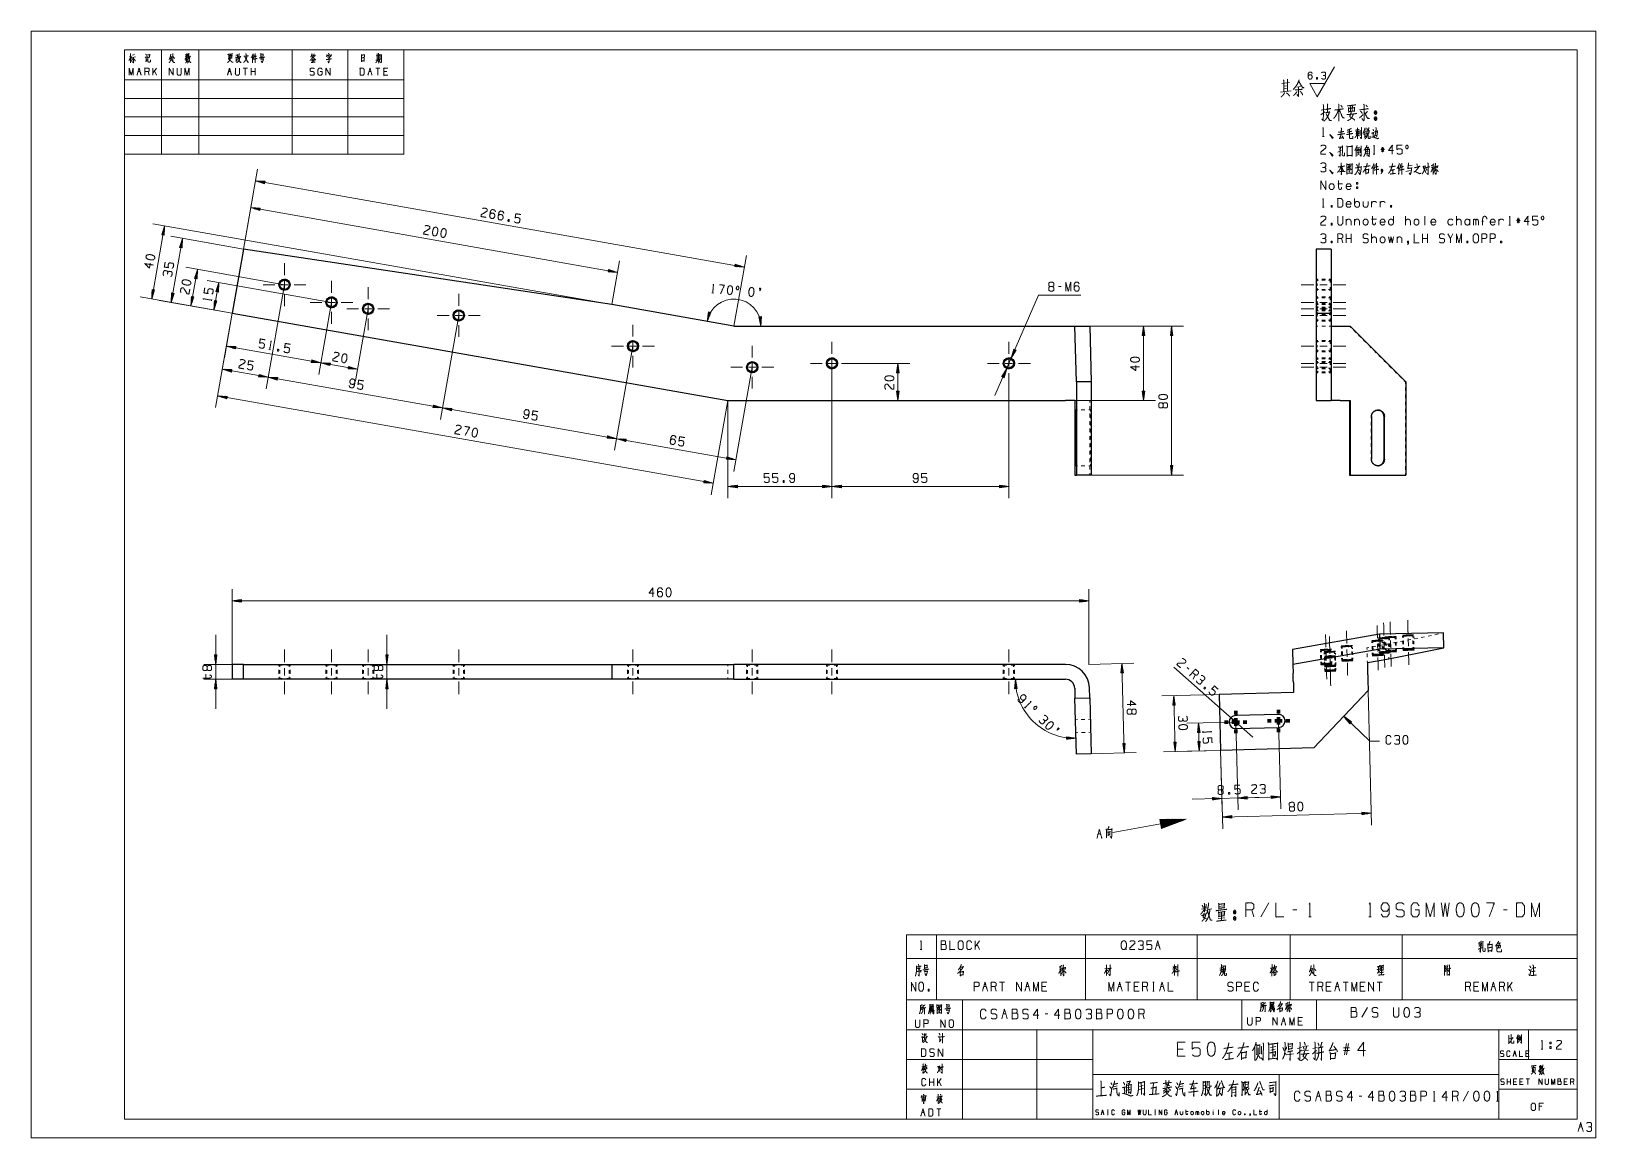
# Model space of a CAD drawing. Header units: millimetres. Extents: x 0 to 420, y 0 to 297.
import ezdxf

# ---------------------------------------------------------------- set-up
doc = ezdxf.new("R2010")
doc.units = ezdxf.units.MM
doc.layers.add('1', color=7, linetype='Continuous', true_color=0xffffff)

msp = doc.modelspace()

# ---------------------------------------------------------------- linework, layer by layer
at = {"layer": '1', "color": 132, "linetype": 'Continuous', "lineweight": 18}
for p, q in [((0, 297), (0, 0)), ((420, 297), (0, 297)), ((420, 0), (420, 297)), ((25, 292), (25, 264)), ((25, 292), (100, 292)), ((25, 292), (100, 292)), ((25, 292), (100, 292)), ((25, 292), (25, 5)), ((415, 292), (25, 292)), ((35, 292), (35, 264)), ((45, 292), (45, 264)), ((70, 292), (70, 264)), ((85, 292), (85, 264)), ((100, 292), (100, 264)), ((415, 5), (415, 292)), ((25, 284), (100, 284)), ((25, 279), (100, 279)), ((25, 274), (100, 274)), ((25, 269), (100, 269)), ((25, 264), (100, 264)), ((235, 37), (235, 5)), ((235, 37), (415, 37)), ((250, 37), (250, 5)), ((325, 37), (325, 29)), ((345, 37), (345, 29)), ((235, 29), (415, 29)), ((270, 29), (270, 5)), ((285, 29), (285, 5)), ((394, 29), (394, 5)), ((402, 29), (402, 21)), ((235, 21), (285, 21)), ((394, 21), (415, 21)), ((285, 17), (394, 17)), ((335, 17), (335, 5)), ((235, 13), (285, 13)), ((394, 13), (415, 13)), ((25, 5), (415, 5)), ((235, 5), (415, 5)), ((0, 0), (420, 0))]:
    msp.add_line(p, q, dxfattribs=at)
at = {"layer": '1', "color": 95, "linetype": 'Continuous', "lineweight": 18}
for p, q in [((26.34, 290.18), (26.96, 290.3)), ((26.7, 289.95), (26.92, 289.68)), ((26.99, 289.99), (27.95, 290.14)), ((27.13, 290.61), (27.71, 290.74)), ((41.34, 290.22), (42.13, 290.38)), ((42.25, 290.16), (42.79, 290.28)), ((53.17, 290.09), (53.7, 290.18)), ((75.25, 290.57), (75.67, 290.63)), ((75.35, 290.55), (75.45, 290.24)), ((75.82, 290.51), (76.35, 290.61)), ((75.98, 290.49), (76.11, 290.16)), ((92.56, 290.43), (93.43, 290.55)), ((92.84, 290.07), (93.11, 290.14)), ((93.6, 290.05), (93.85, 290.12)), ((28.66, 286.17), (29.22, 286.17)), ((31.62, 285.18), (31.34, 286.17)), ((33.59, 287.14), (32.63, 285.78)), ((32.63, 285.18), (32.63, 287.14)), ((33.59, 285.18), (33.04, 286.36)), ((52.94, 286.17), (53.49, 286.17)), ((54.91, 288.87), (55.37, 289.43)), ((58.02, 287.14), (56.9, 287.14)), ((57.46, 287.14), (57.46, 285.18)), ((59.02, 285.18), (59.02, 287.14)), ((60.14, 286.17), (59.02, 286.17)), ((60.14, 285.18), (60.14, 287.14)), ((75.83, 289.64), (75.37, 289.56)), ((90.65, 286.17), (91.2, 286.17)), ((93.6, 287.14), (92.49, 287.14)), ((92.86, 289.72), (93.09, 289.78)), ((93.05, 287.14), (93.05, 285.18)), ((95.45, 286.17), (94.61, 286.17)), ((335.69, 282.96), (337.82, 283.26)), ((336.25, 281.58), (336.97, 281.65)), ((336.28, 282.25), (336.99, 282.4)), ((340.75, 282.21), (339.72, 282.03)), ((335.35, 280.64), (338.24, 281.01)), ((346.24, 274.59), (347.3, 275.41)), ((346.29, 275.86), (347.24, 276.12)), ((358.35, 269.47), (357.7, 269.3)), ((357.84, 269.92), (358.32, 270.07)), ((357.91, 270.42), (358.34, 270.55)), ((346.63, 268.8), (347.06, 268.8)), ((350.73, 264.51), (351.79, 265.11)), ((355.9, 265.69), (356.66, 265.86)), ((356.78, 265.54), (356.78, 264.34)), ((359.01, 264.79), (358.37, 264.69)), ((363.28, 265.24), (362.27, 265.24)), ((362.45, 265.71), (363.12, 264.76)), ((363.1, 265.71), (362.45, 264.76)), ((362.76, 264.51), (362.76, 265.94)), ((355.92, 263.76), (356.61, 264.11)), ((355.95, 264.44), (356.52, 264.59)), ((358.3, 264.16), (359.04, 264.26)), ((360.29, 264.04), (360.72, 264.04)), ((370.74, 261.02), (369.65, 260.85)), ((375.82, 260.37), (376.64, 260.6)), ((365.54, 259.77), (365.52, 258.75)), ((369.03, 259.4), (370.21, 259.6)), ((350.73, 256.09), (352.05, 256.09)), ((355.28, 250.37), (355.28, 252.12)), ((355.78, 255.24), (356.11, 255.24)), ((355.78, 255.24), (355.78, 254.76)), ((346.63, 249.75), (347.06, 249.75)), ((359.83, 249.75), (359.83, 251.32)), ((362.11, 249.75), (362.11, 251.32)), ((353, 246.56), (353, 244.99)), ((355.28, 246.56), (355.28, 244.99)), ((359.83, 246.56), (361.16, 246.56)), ((368.94, 244.99), (368.94, 247.36)), ((374.16, 247.39), (374.16, 244.99)), ((382.6, 244.99), (382.6, 247.36)), ((386.2, 244.99), (386.2, 246.56)), ((387.15, 244.99), (387.15, 246.56)), ((389.85, 246.04), (389.43, 246.04)), ((393.98, 244.99), (393.98, 246.56)), ((396.72, 244.99), (397.14, 244.99)), ((399.7, 246.19), (398.69, 246.19)), ((398.87, 246.66), (399.54, 245.71)), ((399.52, 246.66), (398.87, 245.71)), ((399.19, 245.46), (399.19, 246.89)), ((352.07, 240.22), (351.74, 241.42)), ((353, 240.22), (353, 242.6)), ((354.35, 241.42), (353, 241.42)), ((354.35, 240.22), (354.35, 242.6)), ((359.83, 240.22), (359.83, 242.6)), ((366.66, 241.8), (366.66, 240.22)), ((373.49, 240.22), (373.49, 242.6)), ((374.84, 241.42), (373.49, 241.42)), ((374.84, 240.22), (374.84, 242.6)), ((381.67, 242.6), (380.99, 241.42)), ((276.45, 228.47), (275.78, 228.47)), ((48.36, 224.61), (48.44, 225.03)), ((182.74, 226.76), (183.16, 226.72)), ((63.79, 211.59), (64.21, 211.51)), ((310.81, 125.73), (310.31, 126.18)), ((46.83, 123.12), (46.83, 124.45)), ((92.81, 123.12), (92.81, 124.45)), ((311.97, 123.1), (312.51, 124.23)), ((266.64, 115.55), (266.95, 115.26)), ((314.53, 109.09), (314.54, 108.66)), ((286.41, 81.53), (287.09, 81.53)), ((332.24, 63.01), (330.13, 59.27)), ((314.15, 61.36), (315.66, 61.67)), ((315.88, 61.24), (316.91, 61.47)), ((318.66, 58.84), (320.44, 59.03)), ((318.83, 62.07), (319.94, 62.26)), ((319.05, 59.98), (320.03, 60.1)), ((319.52, 60.57), (319.52, 58.29)), ((328.21, 59.27), (327.68, 61.16)), ((339.78, 61.16), (338.73, 61.16)), ((342.96, 59.27), (343.62, 59.27)), ((359.1, 59.27), (359.76, 59.27)), ((396.27, 61.16), (395.22, 61.16)), ((235, 54.46), (243, 54.46)), ((235, 54.46), (235, 48.11)), ((238.67, 50.48), (239.09, 50.48)), ((243, 54.46), (243, 48.11)), ((243, 54.46), (283, 54.46)), ((254.57, 52.85), (253.41, 51.2)), ((253.41, 50.48), (253.41, 52.85)), ((254.57, 50.48), (253.9, 51.9)), ((283, 54.46), (283, 48.11)), ((283, 54.46), (313, 54.46)), ((302.09, 51.68), (302.76, 51.68)), ((313, 54.46), (313, 48.11)), ((313, 54.46), (338, 54.46)), ((338, 54.46), (338, 48.11)), ((338, 54.46), (368, 54.46)), ((368, 54.46), (368, 48.11)), ((368, 54.46), (415, 54.46)), ((415, 54.46), (415, 48.11)), ((235, 48.11), (243, 48.11)), ((235, 48.11), (235, 37)), ((243, 48.11), (243, 37)), ((243, 48.11), (283, 48.11)), ((283, 48.11), (283, 37)), ((283, 48.11), (313, 48.11)), ((313, 48.11), (313, 37)), ((313, 48.11), (338, 48.11)), ((338, 48.11), (338, 37)), ((338, 48.11), (368, 48.11)), ((368, 48.11), (368, 37)), ((368, 48.11), (415, 48.11)), ((415, 48.11), (415, 37)), ((275.91, 45.23), (276.73, 45.45)), ((288.21, 45.4), (289.01, 45.55)), ((306.41, 45.2), (307.27, 45.33)), ((319.13, 45.55), (319.78, 45.7)), ((362.27, 45.55), (362.75, 45.65)), ((362.5, 46.1), (362.48, 43.7)), ((403.26, 45.53), (403.26, 43.6)), ((255.72, 40.56), (256.39, 40.56)), ((259, 39.36), (258.67, 40.56)), ((261.28, 41.74), (259.94, 41.74)), ((260.61, 41.74), (260.61, 39.36)), ((267.1, 40.56), (267.77, 40.56)), ((272.33, 40.56), (271.32, 40.56)), ((291.86, 40.56), (292.53, 40.56)), ((295.14, 41.74), (293.8, 41.74)), ((294.47, 41.74), (294.47, 39.36)), ((297.08, 40.56), (296.08, 40.56)), ((299.7, 39.36), (299.36, 40.56)), ((301.12, 41.74), (301.46, 41.74)), ((301.12, 39.36), (301.46, 39.36)), ((301.3, 41.74), (301.3, 39.36)), ((303.24, 40.56), (303.91, 40.56)), ((326.85, 40.56), (325.84, 40.56)), ((344.45, 41.74), (343.11, 41.74)), ((343.78, 41.74), (343.78, 39.36)), ((346.73, 39.36), (346.39, 40.56)), ((348.67, 40.56), (347.66, 40.56)), ((350.27, 40.56), (350.94, 40.56)), ((353.56, 41.74), (352.21, 41.74)), ((352.88, 41.74), (352.88, 39.36)), ((357.77, 40.56), (356.76, 40.56)), ((362.66, 41.74), (361.32, 41.74)), ((361.99, 41.74), (361.99, 39.36)), ((386.37, 39.36), (386.04, 40.56)), ((388.31, 40.56), (387.31, 40.56)), ((392.19, 40.56), (392.87, 40.56)), ((395.48, 39.36), (395.14, 40.56)), ((397.58, 41.74), (396.41, 40.09)), ((396.41, 39.36), (396.41, 41.74)), ((397.58, 39.36), (396.91, 40.79)), ((235, 37), (243, 37)), ((241.5, 33.66), (242.04, 33.81)), ((241.79, 35.05), (241.78, 33.74)), ((243, 37), (283, 37)), ((283, 37), (313, 37)), ((313, 37), (338, 37)), ((332.92, 34.28), (333.47, 34.43)), ((333.22, 35.67), (333.2, 34.36)), ((336.72, 35.38), (337.43, 35.58)), ((338, 37), (368, 37)), ((358.69, 34.94), (357.2, 32.32)), ((368, 37), (415, 37)), ((260.9, 33.21), (261.64, 33.21)), ((272.95, 33.21), (272.21, 33.21)), ((298.78, 31.88), (298.41, 33.21)), ((335.89, 31.26), (336.48, 31.26)), ((341.01, 31.26), (340.12, 31.26)), ((352.57, 22.26), (353.1, 25.29)), ((353.65, 25.29), (353.13, 22.26)), ((396.78, 26.5), (397.1, 26.62)), ((309.27, 23.8), (307.68, 23.8)), ((321.6, 22.69), (321.57, 21.08)), ((330.28, 21.35), (330.7, 20.88)), ((332.73, 24.19), (334.09, 24.46)), ((332.81, 23.52), (333.98, 23.8)), ((337.1, 22.26), (338.91, 22.54)), ((337.51, 24.39), (338.18, 24.58)), ((339.85, 22.54), (341.05, 23.48)), ((339.91, 23.91), (341.02, 24.19)), ((341.19, 23.28), (342.89, 23.52)), ((341.24, 24.46), (342.77, 24.7)), ((344.05, 23.95), (345.06, 24.19)), ((353.9, 24.15), (352.32, 24.15)), ((353.9, 23.4), (352.32, 23.4)), ((398.04, 22.56), (398.48, 22.56)), ((401.88, 22.56), (401.21, 22.56)), ((405.37, 23.74), (405.8, 23.74)), ((407.69, 24.46), (408.02, 24.46)), ((407.69, 24.46), (407.69, 23.99)), ((239.62, 19.15), (239.06, 19.01)), ((239.43, 18.9), (239.63, 18.63)), ((404.78, 18.63), (405.57, 18.79)), ((405.68, 18.57), (406.23, 18.69)), ((241.17, 13.94), (241.17, 15.91)), ((242.28, 14.94), (241.17, 14.94)), ((242.28, 13.94), (242.28, 15.91)), ((244.25, 15.91), (243.29, 14.54)), ((243.29, 13.94), (243.29, 15.91)), ((244.25, 13.94), (243.7, 15.12)), ((290.64, 13.69), (291.54, 13.94)), ((294.25, 13.42), (295.03, 13.59)), ((294.25, 12.8), (295.08, 13)), ((297.47, 12.9), (298.59, 13.18)), ((298.54, 14.01), (297.49, 13.73)), ((301.25, 14.63), (300.98, 11.62)), ((304.3, 13.8), (305.66, 14.04)), ((308.32, 13.69), (309.22, 13.94)), ((315.02, 14.01), (314.63, 13.94)), ((315, 13.25), (314.63, 13.14)), ((323.17, 12.9), (322.32, 12.8)), ((323.85, 14.45), (323.66, 14.35)), ((326.44, 14.25), (325.93, 14.18)), ((396.24, 14.25), (396.24, 15.82)), ((397.13, 15.04), (396.24, 15.04)), ((397.13, 14.25), (397.13, 15.82)), ((398.6, 15.04), (397.94, 15.04)), ((400.3, 15.04), (399.63, 15.04)), ((402.22, 15.82), (401.33, 15.82)), ((401.78, 15.82), (401.78, 14.25)), ((412.18, 15.04), (411.51, 15.04)), ((414.1, 14.25), (413.88, 15.04)), ((239.32, 10.28), (239.85, 10.36)), ((243.7, 10.96), (243.12, 10.84)), ((243.49, 10.67), (243.68, 10.43)), ((322.32, 12.14), (323.17, 12.25)), ((345.17, 11.17), (345.91, 11.17)), ((357.23, 11.17), (356.49, 11.17)), ((376.42, 9.85), (376.89, 9.85)), ((383.06, 9.85), (382.68, 11.17)), ((385.88, 12.47), (384.4, 9.85)), ((393.39, 9.85), (393.86, 9.85)), ((405.52, 8.46), (404.84, 8.46)), ((239.1, 6.79), (239.66, 6.79)), ((244.18, 7.77), (243.07, 7.77)), ((243.62, 7.77), (243.62, 5.8)), ((287.41, 6.84), (287.78, 6.84)), ((288.91, 7.48), (289.1, 7.48)), ((288.91, 6.17), (289.1, 6.17)), ((289.01, 7.48), (289.01, 6.17)), ((301.64, 7.48), (301.83, 7.48)), ((301.64, 6.17), (301.83, 6.17)), ((301.74, 7.48), (301.74, 6.17)), ((307.21, 6.84), (307.58, 6.84)), ((309.85, 7.04), (310.59, 7.04)), ((312.68, 6.17), (312.68, 7.04)), ((315.51, 6.52), (315.51, 7.48)), ((317.3, 7.04), (317.3, 6.17)), ((318.71, 7.5), (318.71, 6.17)), ((329.66, 7.04), (330.39, 7.04)), ((415.62, 2.91), (416.3, 2.91))]:
    msp.add_line(p, q, dxfattribs=at)
at = {"layer": '1', "color": 43, "linetype": 'Continuous', "lineweight": 18}
for p, q in [((345.26, 279.45), (349.88, 287.45)), ((343.25, 282.95), (347.28, 282.95)), ((345.26, 279.45), (343.25, 282.95)), ((345.44, 230.47), (344.94, 230.47)), ((345, 230.41), (344.94, 230.47)), ((344.94, 227.47), (345, 227.54)), ((345.44, 227.47), (344.94, 227.47)), ((345.19, 230.22), (345.12, 230.29)), ((345.12, 227.66), (345.19, 227.72)), ((345.62, 230.22), (345.19, 230.22)), ((345.19, 228.97), (345.19, 229.29)), ((345.19, 228.66), (345.19, 228.97)), ((345.19, 227.72), (345.62, 227.72)), ((347.44, 230.47), (346.44, 230.47)), ((347.44, 227.47), (346.44, 227.47)), ((347.37, 230.22), (346.5, 230.22)), ((346.5, 227.72), (347.37, 227.72)), ((348.69, 230.22), (348.25, 230.22)), ((348.25, 227.72), (348.69, 227.72)), ((348.94, 230.47), (348.44, 230.47)), ((348.94, 227.47), (348.44, 227.47)), ((348.75, 230.29), (348.69, 230.22)), ((348.69, 227.72), (348.75, 227.66)), ((348.94, 230.47), (348.87, 230.41)), ((348.87, 227.54), (348.94, 227.47)), ((344.94, 225.74), (345.44, 225.74)), ((345, 225.67), (344.94, 225.74)), ((344.94, 224), (345.44, 224)), ((345, 223.94), (344.94, 224)), ((344.94, 223.63), (345.44, 223.63)), ((344.94, 222.74), (345, 222.8)), ((344.94, 222.74), (345.44, 222.74)), ((345.19, 225.49), (345.12, 225.55)), ((345.19, 223.75), (345.12, 223.81)), ((345.12, 222.92), (345.19, 222.99)), ((345.62, 225.49), (345.19, 225.49)), ((345.19, 224.24), (345.19, 224.55)), ((345.19, 223.92), (345.19, 224.24)), ((345.62, 223.75), (345.19, 223.75)), ((345.19, 222.87), (345.19, 222.99)), ((345.19, 222.99), (345.62, 222.99)), ((345.19, 222.5), (345.19, 222.62)), ((346.44, 225.74), (347.44, 225.74)), ((346.44, 224), (347.44, 224)), ((346.44, 223.63), (347.44, 223.63)), ((346.44, 222.74), (347.44, 222.74)), ((347.37, 225.49), (346.5, 225.49)), ((347.37, 223.75), (346.5, 223.75)), ((346.5, 222.99), (347.37, 222.99)), ((348.69, 225.49), (348.25, 225.49)), ((348.69, 223.75), (348.25, 223.75)), ((348.25, 222.99), (348.69, 222.99)), ((348.44, 225.74), (348.94, 225.74)), ((348.44, 224), (348.94, 224)), ((348.44, 223.63), (348.94, 223.63)), ((348.44, 222.74), (348.94, 222.74)), ((348.75, 225.55), (348.69, 225.49)), ((348.75, 223.81), (348.69, 223.75)), ((348.69, 222.99), (348.69, 222.55)), ((348.69, 222.99), (348.75, 222.92)), ((348.94, 225.74), (348.87, 225.67)), ((348.94, 224), (348.87, 223.94)), ((348.87, 222.8), (348.94, 222.74)), ((345.44, 222.23), (344.94, 222.23)), ((345, 222.16), (344.94, 222.23)), ((344.94, 221), (345, 221.06)), ((344.94, 221), (345.44, 221)), ((344.94, 219.23), (345, 219.29)), ((345.44, 219.23), (344.94, 219.23)), ((345.19, 221.98), (345.12, 222.04)), ((345.12, 221.19), (345.19, 221.25)), ((345.12, 219.41), (345.19, 219.48)), ((345.19, 222.19), (345.19, 222.5)), ((345.62, 221.98), (345.19, 221.98)), ((345.19, 221.12), (345.19, 221.25)), ((345.19, 221.25), (345.62, 221.25)), ((345.19, 220.73), (345.19, 220.86)), ((345.19, 220.41), (345.19, 220.73)), ((345.19, 219.48), (345.62, 219.48)), ((347.44, 222.23), (346.44, 222.23)), ((346.44, 221), (347.44, 221)), ((347.44, 219.23), (346.44, 219.23)), ((347.37, 221.98), (346.5, 221.98)), ((346.5, 221.25), (347.37, 221.25)), ((346.5, 219.48), (347.37, 219.48)), ((348.69, 221.98), (348.25, 221.98)), ((348.25, 221.25), (348.69, 221.25)), ((348.25, 219.48), (348.69, 219.48)), ((348.94, 222.23), (348.44, 222.23)), ((348.44, 221), (348.94, 221)), ((348.94, 219.23), (348.44, 219.23)), ((348.75, 222.04), (348.69, 221.98)), ((348.69, 221.25), (348.69, 220.81)), ((348.69, 221.25), (348.75, 221.19)), ((348.69, 219.48), (348.75, 219.41)), ((348.94, 222.23), (348.87, 222.16)), ((348.87, 221.06), (348.94, 221)), ((348.87, 219.29), (348.94, 219.23)), ((345.44, 217.86), (344.94, 217.86)), ((347.44, 217.86), (346.44, 217.86)), ((348.94, 217.86), (348.44, 217.86)), ((353.93, 217.86), (354.27, 217.51)), ((354.96, 216.83), (355.64, 216.15)), ((356.32, 215.47), (357, 214.79)), ((345.44, 213.98), (344.94, 213.98)), ((345, 213.92), (344.94, 213.98)), ((344.94, 210.98), (345, 211.04)), ((345.44, 210.98), (344.94, 210.98)), ((345.19, 213.73), (345.12, 213.79)), ((345.12, 211.17), (345.19, 211.23)), ((345.62, 213.73), (345.19, 213.73)), ((345.19, 212.48), (345.19, 212.79)), ((345.19, 212.17), (345.19, 212.48)), ((345.19, 211.23), (345.62, 211.23)), ((347.44, 213.98), (346.44, 213.98)), ((347.44, 210.98), (346.44, 210.98)), ((347.37, 213.73), (346.5, 213.73)), ((346.5, 211.23), (347.37, 211.23)), ((348.69, 213.73), (348.25, 213.73)), ((348.25, 211.23), (348.69, 211.23)), ((348.94, 213.98), (348.44, 213.98)), ((348.94, 210.98), (348.44, 210.98)), ((348.75, 213.79), (348.69, 213.73)), ((348.69, 211.23), (348.75, 211.17)), ((348.94, 213.98), (348.87, 213.92)), ((348.87, 211.04), (348.94, 210.98)), ((357.68, 214.11), (358.36, 213.42)), ((359.05, 212.74), (359.73, 212.06)), ((360.41, 211.38), (361.09, 210.7)), ((361.77, 210.01), (362.45, 209.33)), ((345.44, 209.36), (344.94, 209.36)), ((345.44, 209.36), (344.94, 209.36)), ((345, 209.29), (344.94, 209.36)), ((345.44, 208.33), (344.94, 208.33)), ((345, 208.27), (344.94, 208.33)), ((344.94, 206.36), (345, 206.42)), ((345.44, 206.36), (344.94, 206.36)), ((345.44, 206.36), (344.94, 206.36)), ((345.19, 209.11), (345.12, 209.17)), ((345.19, 208.08), (345.12, 208.15)), ((345.12, 206.54), (345.19, 206.61)), ((345.62, 209.11), (345.19, 209.11)), ((345.19, 208.08), (345.19, 208.34)), ((345.62, 208.08), (345.19, 208.08)), ((345.19, 206.83), (345.19, 207.15)), ((345.19, 206.52), (345.19, 206.83)), ((345.19, 206.61), (345.62, 206.61)), ((347.44, 209.36), (346.44, 209.36)), ((347.44, 209.36), (346.44, 209.36)), ((347.44, 208.33), (346.44, 208.33)), ((347.44, 206.36), (346.44, 206.36)), ((347.44, 206.36), (346.44, 206.36)), ((347.37, 209.11), (346.5, 209.11)), ((347.37, 208.08), (346.5, 208.08)), ((346.5, 206.61), (347.37, 206.61)), ((348.69, 209.11), (348.25, 209.11)), ((348.69, 208.08), (348.25, 208.08)), ((348.25, 206.61), (348.69, 206.61)), ((348.94, 209.36), (348.44, 209.36)), ((348.94, 209.36), (348.44, 209.36)), ((348.94, 208.33), (348.44, 208.33)), ((348.94, 206.36), (348.44, 206.36)), ((348.94, 206.36), (348.44, 206.36)), ((348.75, 209.17), (348.69, 209.11)), ((348.69, 208.34), (348.69, 208.08)), ((348.75, 208.15), (348.69, 208.08)), ((348.69, 206.61), (348.75, 206.54)), ((348.94, 209.36), (348.87, 209.29)), ((348.94, 208.33), (348.87, 208.27)), ((348.87, 206.42), (348.94, 206.36)), ((363.14, 208.65), (363.82, 207.97)), ((364.5, 207.29), (365.18, 206.61)), ((365.86, 205.92), (366.54, 205.24)), ((344.94, 205.33), (345, 205.4)), ((345.44, 205.33), (344.94, 205.33)), ((345.12, 205.52), (345.19, 205.58)), ((345.19, 205.58), (345.62, 205.58)), ((347.44, 205.33), (346.44, 205.33)), ((346.5, 205.58), (347.37, 205.58)), ((348.25, 205.58), (348.69, 205.58)), ((348.94, 205.33), (348.44, 205.33)), ((348.69, 205.58), (348.75, 205.52)), ((348.87, 205.4), (348.94, 205.33)), ((367.23, 204.56), (367.91, 203.88)), ((368.59, 203.2), (368.93, 202.86)), ((368.93, 202.86), (368.93, 202.37)), ((368.93, 202.86), (368.96, 202.86)), ((369.01, 202.86), (369.03, 202.86)), ((280.69, 197.86), (280.19, 197.86)), ((282.68, 197.86), (281.68, 197.86)), ((284.18, 197.86), (283.68, 197.86)), ((284.18, 197.86), (284.18, 197.36)), ((368.93, 201.41), (368.93, 200.45)), ((368.93, 199.49), (368.93, 198.53)), ((368.93, 197.57), (368.93, 196.61)), ((280.88, 195.36), (280.38, 195.36)), ((282.88, 195.36), (281.88, 195.36)), ((284.38, 195.36), (283.88, 195.36)), ((284.18, 196.36), (284.18, 195.36)), ((284.18, 194.36), (284.18, 193.36)), ((284.34, 194.04), (284.33, 193.61)), ((284.33, 193.61), (284.33, 193.13)), ((284.43, 193.61), (284.42, 194.04)), ((284.43, 193.13), (284.43, 193.61)), ((359.82, 194.29), (359.68, 193.61)), ((359.68, 193.61), (359.68, 193.13)), ((361.46, 195.36), (361.43, 195.36)), ((361.54, 195.36), (361.51, 195.36)), ((368.93, 195.64), (368.93, 194.68)), ((368.93, 193.72), (368.93, 192.76)), ((284.18, 192.36), (284.18, 191.36)), ((284.18, 190.36), (284.18, 189.36)), ((284.33, 192.17), (284.33, 191.21)), ((284.33, 190.25), (284.33, 189.29)), ((284.43, 191.21), (284.43, 192.17)), ((284.43, 189.29), (284.43, 190.25)), ((359.68, 192.17), (359.68, 191.21)), ((359.68, 190.25), (359.68, 189.29)), ((368.93, 191.8), (368.93, 190.84)), ((368.93, 189.87), (368.93, 188.91)), ((284.18, 188.36), (284.18, 187.36)), ((284.18, 186.36), (284.18, 185.36)), ((284.33, 188.33), (284.33, 187.38)), ((284.33, 186.42), (284.33, 185.46)), ((284.43, 187.38), (284.43, 188.33)), ((284.43, 185.46), (284.43, 186.42)), ((359.68, 188.33), (359.68, 187.38)), ((359.68, 186.42), (359.68, 185.46)), ((368.93, 187.95), (368.93, 186.99)), ((368.93, 186.03), (368.93, 185.07)), ((284.18, 184.36), (284.18, 183.36)), ((284.18, 182.36), (284.18, 181.36)), ((284.33, 184.5), (284.33, 183.54)), ((284.33, 182.58), (284.33, 182.11)), ((284.33, 182.11), (284.34, 181.67)), ((284.42, 181.67), (284.43, 182.11)), ((284.43, 183.54), (284.43, 184.5)), ((284.43, 182.11), (284.43, 182.58)), ((359.68, 184.5), (359.68, 183.54)), ((359.68, 182.58), (359.68, 182.11)), ((359.68, 182.11), (359.82, 181.42)), ((368.93, 184.11), (368.93, 183.14)), ((368.93, 182.18), (368.93, 181.22)), ((280.38, 180.36), (280.88, 180.36)), ((281.88, 180.36), (282.88, 180.36)), ((283.88, 180.36), (284.38, 180.36)), ((284.18, 180.36), (284.18, 179.36)), ((284.18, 178.36), (284.18, 177.86)), ((361.43, 180.36), (361.46, 180.36)), ((361.51, 180.36), (361.54, 180.36)), ((368.93, 180.26), (368.93, 179.3)), ((368.93, 178.34), (368.93, 177.86)), ((363.4, 134.47), (363.46, 134.41)), ((364.89, 134.55), (364.4, 134.53)), ((365.39, 134.56), (364.89, 134.55)), ((366.33, 134.48), (366.39, 134.55)), ((368.12, 134.92), (368.19, 134.86)), ((368.14, 134.24), (368.13, 134.67)), ((368.32, 134.74), (368.38, 134.68)), ((368.38, 134.68), (368.39, 134.24)), ((369.62, 135), (369.12, 134.99)), ((369.21, 134.73), (369.63, 134.74)), ((370.12, 135.01), (369.62, 135)), ((369.63, 134.74), (370.04, 134.75)), ((369.96, 134.68), (370.38, 134.7)), ((370.88, 134.74), (370.94, 134.81)), ((370.89, 134.31), (370.88, 134.74)), ((371.06, 134.94), (371.12, 135)), ((371.15, 134.09), (371.14, 134.5)), ((374.07, 134.48), (373.15, 134.29)), ((375.93, 134.85), (375, 134.66)), ((377.78, 135.22), (376.85, 135.03)), ((379.17, 135.5), (378.71, 135.41)), ((346.08, 131.06), (346.14, 130.99)), ((346.1, 130.37), (346.08, 130.81)), ((346.27, 130.87), (346.33, 130.81)), ((346.33, 130.81), (346.35, 130.38)), ((347.58, 131.14), (347.08, 131.12)), ((347.11, 130.52), (347.18, 130.46)), ((347.13, 129.84), (347.12, 130.27)), ((347.17, 130.87), (347.58, 130.88)), ((347.31, 130.34), (347.37, 130.28)), ((347.37, 130.28), (347.38, 129.84)), ((348.07, 131.15), (347.58, 131.14)), ((347.58, 130.88), (348, 130.89)), ((347.91, 130.82), (348.33, 130.83)), ((348.61, 130.6), (348.11, 130.59)), ((348.2, 130.33), (348.62, 130.35)), ((349.11, 130.61), (348.61, 130.6)), ((348.62, 130.35), (349.03, 130.35)), ((348.83, 130.88), (348.89, 130.94)), ((348.84, 130.44), (348.83, 130.88)), ((348.95, 130.28), (349.37, 130.3)), ((349.01, 131.07), (349.08, 131.13)), ((349.1, 130.23), (349.09, 130.64)), ((349.87, 130.34), (349.93, 130.41)), ((349.88, 129.91), (349.87, 130.35)), ((350.05, 130.54), (350.11, 130.6)), ((351.7, 132.04), (351.76, 131.98)), ((351.71, 131.36), (351.7, 131.79)), ((351.76, 129.61), (351.74, 130.48)), ((351.89, 131.86), (351.95, 131.8)), ((351.95, 131.8), (351.96, 131.36)), ((351.99, 130.49), (352.01, 129.61)), ((353.2, 132.12), (352.7, 132.11)), ((352.79, 131.85), (353.2, 131.86)), ((353.69, 132.13), (353.2, 132.12)), ((353.2, 131.86), (353.62, 131.87)), ((353.53, 131.8), (353.95, 131.82)), ((354.45, 131.86), (354.51, 131.93)), ((354.46, 131.43), (354.45, 131.86)), ((354.51, 129.68), (354.49, 130.55)), ((354.63, 132.06), (354.7, 132.12)), ((354.72, 131.21), (354.71, 131.62)), ((354.76, 129.59), (354.74, 130.4)), ((359.07, 131.6), (358.59, 131.51)), ((358.6, 131.01), (358.59, 131.51)), ((359.91, 133.48), (359.97, 133.42)), ((359.93, 132.8), (359.92, 133.23)), ((359.97, 131.05), (359.95, 131.92)), ((360.99, 131.93), (360.03, 131.77)), ((360.1, 133.3), (360.17, 133.24)), ((360.17, 133.24), (360.18, 132.8)), ((360.2, 131.93), (360.22, 131.05)), ((361.41, 133.56), (360.91, 133.55)), ((361, 133.29), (361.42, 133.3)), ((361.91, 133.57), (361.41, 133.56)), ((361.42, 133.3), (361.83, 133.31)), ((361.67, 134.16), (361.73, 134.1)), ((361.67, 133.91), (361.68, 133.51)), ((361.71, 132.7), (361.73, 131.89)), ((361.75, 133.24), (362.17, 133.26)), ((361.75, 131.07), (361.76, 130.67)), ((361.83, 130.23), (361.77, 130.17)), ((361.86, 133.98), (361.92, 133.92)), ((361.92, 133.92), (361.93, 133.48)), ((362.9, 132.27), (361.94, 132.1)), ((362.02, 130.42), (361.95, 130.36)), ((361.96, 132.61), (361.98, 131.74)), ((362, 130.86), (362.01, 130.42)), ((363.17, 134.24), (362.67, 134.23)), ((362.67, 133.3), (362.73, 133.37)), ((362.68, 132.87), (362.67, 133.3)), ((362.72, 131.12), (362.7, 131.99)), ((362.76, 129.81), (362.75, 130.24)), ((362.76, 133.97), (363.17, 133.99)), ((362.85, 133.5), (362.91, 133.56)), ((362.85, 130.42), (363.27, 130.42)), ((362.93, 132.65), (362.92, 133.06)), ((362.98, 131.03), (362.95, 131.84)), ((363.01, 129.81), (363, 130.22)), ((363.66, 134.25), (363.17, 134.24)), ((363.17, 133.99), (363.59, 134)), ((363.27, 130.42), (363.68, 130.44)), ((363.4, 134.22), (363.41, 133.81)), ((363.43, 133), (363.46, 132.19)), ((363.48, 131.38), (363.49, 130.97)), ((363.92, 133.94), (363.5, 133.93)), ((363.56, 130.54), (363.5, 130.47)), ((363.59, 134.28), (363.65, 134.22)), ((364.01, 130.44), (363.6, 130.43)), ((363.65, 134.22), (363.66, 133.79)), ((363.74, 130.73), (363.68, 130.66)), ((363.69, 132.91), (363.71, 132.04)), ((363.73, 131.16), (363.74, 130.73)), ((364.34, 132.52), (363.86, 132.44)), ((364.8, 132.61), (364.34, 132.52)), ((364.34, 132.52), (364.35, 132.02)), ((364.38, 131.02), (364.41, 130.02)), ((364.42, 133.99), (364.48, 134.05)), ((364.43, 133.55), (364.42, 133.99)), ((364.48, 131.8), (364.46, 132.68)), ((364.49, 134.28), (364.9, 134.29)), ((364.51, 130.49), (364.5, 130.93)), ((364.58, 130.43), (364.51, 130.49)), ((364.58, 130.72), (364.99, 130.73)), ((364.6, 134.18), (364.67, 134.24)), ((364.67, 133.99), (364.68, 133.56)), ((364.71, 132.68), (364.73, 131.81)), ((364.77, 130.25), (364.71, 130.31)), ((364.75, 130.93), (364.76, 130.5)), ((364.9, 134.29), (365.32, 134.3)), ((364.99, 130.73), (365.41, 130.74)), ((365.65, 134.24), (365.23, 134.23)), ((365.74, 130.75), (365.33, 130.73)), ((366.66, 132.99), (365.73, 132.8)), ((366.15, 134.29), (366.21, 134.35)), ((366.16, 133.85), (366.15, 134.29)), ((366.21, 132.1), (366.19, 132.98)), ((366.24, 130.79), (366.23, 131.23)), ((366.31, 130.73), (366.24, 130.79)), ((366.4, 134.3), (366.41, 133.86)), ((366.44, 132.99), (366.46, 132.11)), ((366.5, 130.55), (366.44, 130.61)), ((366.48, 131.24), (366.49, 130.8)), ((368.51, 133.36), (367.58, 133.17)), ((368.19, 132.49), (368.16, 133.36)), ((368.22, 131.17), (368.21, 131.61)), ((368.29, 130.99), (368.23, 130.93)), ((368.41, 133.37), (368.44, 132.49)), ((368.47, 131.18), (368.41, 131.12)), ((368.46, 131.62), (368.47, 131.18)), ((369.31, 131.17), (369.72, 131.18)), ((370.36, 133.73), (369.44, 133.55)), ((369.72, 131.18), (370.14, 131.19)), ((370.05, 131.18), (370.47, 131.2)), ((370.94, 132.56), (370.91, 133.43)), ((370.97, 131.25), (370.96, 131.68)), ((371.03, 131.19), (370.97, 131.25)), ((371.23, 131), (371.16, 131.07)), ((371.19, 132.47), (371.17, 133.28)), ((371.22, 131.25), (371.21, 131.66)), ((372.22, 134.1), (371.29, 133.92)), ((66.48, 126.56), (66.48, 127.06)), ((66.48, 127.06), (66.54, 127)), ((66.67, 126.88), (66.73, 126.81)), ((66.73, 126.81), (66.73, 126.38)), ((69.23, 126.81), (69.29, 126.88)), ((69.23, 126.38), (69.23, 126.81)), ((69.42, 127), (69.48, 127.06)), ((69.48, 126.56), (69.48, 127.06)), ((79.1, 127.06), (79.1, 126.56)), ((79.1, 127.06), (79.16, 127)), ((79.28, 126.88), (79.35, 126.81)), ((79.35, 126.81), (79.35, 126.38)), ((81.85, 126.81), (81.91, 126.88)), ((81.85, 126.38), (81.85, 126.81)), ((82.03, 127), (82.1, 127.06)), ((82.1, 127.06), (82.1, 126.56)), ((88.94, 127.06), (88.94, 126.56)), ((88.94, 127.06), (89.01, 127)), ((89.13, 126.88), (89.19, 126.81)), ((89.19, 126.81), (89.19, 126.38)), ((91.69, 126.81), (91.76, 126.88)), ((91.69, 126.38), (91.69, 126.81)), ((91.88, 127), (91.94, 127.06)), ((91.94, 127.06), (91.94, 126.56)), ((113.26, 126.56), (113.26, 127.06)), ((113.26, 127.06), (113.32, 127)), ((113.45, 126.88), (113.51, 126.81)), ((113.51, 126.81), (113.51, 126.38)), ((116.01, 126.81), (116.07, 126.88)), ((116.01, 126.38), (116.01, 126.81)), ((116.2, 127), (116.26, 127.06)), ((116.26, 126.56), (116.26, 127.06)), ((160.04, 126.56), (160.04, 127.06)), ((160.04, 127.06), (160.1, 127)), ((160.23, 126.88), (160.29, 126.81)), ((160.29, 126.81), (160.29, 126.38)), ((162.79, 126.81), (162.85, 126.88)), ((162.79, 126.38), (162.79, 126.81)), ((162.98, 127), (163.04, 127.06)), ((163.04, 126.56), (163.04, 127.06)), ((187.02, 127.06), (187.02, 126.56)), ((192.04, 126.56), (192.04, 127.06)), ((192.04, 127.06), (192.11, 127)), ((192.23, 126.88), (192.29, 126.81)), ((192.29, 126.81), (192.29, 126.38)), ((194.79, 126.81), (194.86, 126.88)), ((194.79, 126.38), (194.79, 126.81)), ((194.98, 127), (195.04, 127.06)), ((195.04, 126.56), (195.04, 127.06)), ((213.46, 126.56), (213.46, 127.06)), ((213.46, 127.06), (213.52, 127)), ((213.64, 126.88), (213.71, 126.81)), ((213.71, 126.81), (213.71, 126.38)), ((216.21, 126.81), (216.27, 126.88)), ((216.21, 126.38), (216.21, 126.81)), ((216.39, 127), (216.46, 127.06)), ((216.46, 126.56), (216.46, 127.06)), ((260.96, 126.56), (260.96, 127.06)), ((260.96, 127.06), (261.02, 127)), ((261.14, 126.88), (261.21, 126.81)), ((261.21, 126.81), (261.21, 126.38)), ((263.71, 126.81), (263.77, 126.88)), ((263.71, 126.38), (263.71, 126.81)), ((263.89, 127), (263.96, 127.06)), ((263.96, 126.56), (263.96, 127.06)), ((346.14, 128.62), (346.12, 129.5)), ((346.18, 127.31), (346.16, 127.75)), ((346.24, 127.12), (346.18, 127.06)), ((346.43, 127.32), (346.36, 127.25)), ((346.37, 129.5), (346.39, 128.63)), ((346.41, 127.75), (346.43, 127.32)), ((347.15, 129.28), (347.21, 129.22)), ((347.16, 128.59), (347.15, 129.03)), ((347.18, 128.09), (347.15, 128.96)), ((347.21, 126.84), (347.19, 127.72)), ((347.21, 126.78), (347.2, 127.21)), ((347.28, 126.59), (347.22, 126.53)), ((347.26, 127.31), (347.68, 127.32)), ((347.34, 129.1), (347.4, 129.04)), ((347.4, 128.97), (347.43, 128.09)), ((347.46, 126.78), (347.4, 126.72)), ((347.45, 127.22), (347.46, 126.78)), ((347.46, 126.78), (347.47, 126.47)), ((347.68, 127.32), (348.09, 127.33)), ((348.01, 127.32), (348.43, 127.33)), ((348.64, 129.36), (348.15, 129.34)), ((348.24, 129.09), (348.65, 129.1)), ((348.3, 126.77), (348.71, 126.78)), ((349.14, 129.37), (348.64, 129.36)), ((348.65, 129.1), (349.06, 129.11)), ((348.71, 126.78), (349.13, 126.8)), ((348.89, 128.69), (348.87, 129.57)), ((348.92, 127.38), (348.91, 127.82)), ((348.99, 127.32), (348.92, 127.38)), ((348.98, 129.04), (349.4, 129.06)), ((349.04, 126.79), (349.46, 126.8)), ((349.14, 128.61), (349.12, 129.42)), ((349.18, 127.14), (349.12, 127.2)), ((349.17, 127.39), (349.16, 127.79)), ((349.9, 129.1), (349.96, 129.17)), ((349.93, 128.16), (349.9, 129.03)), ((349.96, 126.85), (349.95, 127.28)), ((349.97, 126.54), (349.96, 126.85)), ((350.02, 126.79), (349.96, 126.85)), ((350.08, 129.29), (350.14, 129.36)), ((350.14, 129.7), (350.12, 130.1)), ((350.22, 126.61), (350.15, 126.67)), ((350.18, 128.07), (350.16, 128.88)), ((350.17, 128.45), (350.16, 128.86)), ((350.21, 126.83), (350.19, 127.64)), ((350.21, 126.85), (350.2, 127.26)), ((350.24, 125.61), (350.23, 126.02)), ((351.8, 128.29), (351.78, 128.73)), ((351.86, 128.11), (351.8, 128.05)), ((352.05, 128.3), (351.98, 128.24)), ((352.03, 128.74), (352.04, 128.3)), ((352.88, 128.29), (353.3, 128.3)), ((353.3, 128.3), (353.71, 128.31)), ((353.63, 128.3), (354.04, 128.32)), ((354.54, 128.37), (354.53, 128.8)), ((354.61, 128.31), (354.54, 128.37)), ((354.8, 128.12), (354.74, 128.19)), ((354.79, 128.37), (354.78, 128.78)), ((358.66, 129.01), (358.63, 130.01)), ((358.7, 127.52), (358.68, 128.02)), ((360.01, 129.73), (360, 130.17)), ((360.08, 129.55), (360.02, 129.49)), ((360.26, 129.74), (360.2, 129.68)), ((360.25, 130.18), (360.26, 129.74)), ((361.09, 129.73), (361.51, 129.74)), ((361.51, 129.74), (361.92, 129.75)), ((361.84, 129.74), (362.26, 129.76)), ((362.82, 129.75), (362.76, 129.81)), ((363.01, 129.56), (362.95, 129.63)), ((364.43, 129.02), (364.44, 128.52)), ((66.48, 124.56), (66.48, 125.56)), ((66.48, 123.06), (66.48, 123.56)), ((66.54, 123.13), (66.48, 123.06)), ((66.73, 123.31), (66.67, 123.25)), ((66.73, 125.5), (66.73, 124.63)), ((66.73, 123.75), (66.73, 123.31)), ((69.23, 124.63), (69.23, 125.5)), ((69.23, 123.31), (69.23, 123.75)), ((69.29, 123.25), (69.23, 123.31)), ((69.48, 123.06), (69.42, 123.13)), ((69.48, 124.56), (69.48, 125.56)), ((69.48, 123.06), (69.48, 123.56)), ((79.1, 125.56), (79.1, 124.56)), ((79.1, 123.56), (79.1, 123.06)), ((79.16, 123.13), (79.1, 123.06)), ((79.35, 123.31), (79.28, 123.25)), ((79.35, 125.5), (79.35, 124.63)), ((79.35, 123.75), (79.35, 123.31)), ((81.85, 124.63), (81.85, 125.5)), ((81.85, 123.31), (81.85, 123.75)), ((81.91, 123.25), (81.85, 123.31)), ((82.1, 123.06), (82.03, 123.13)), ((82.1, 125.56), (82.1, 124.56)), ((82.1, 123.56), (82.1, 123.06)), ((88.94, 125.56), (88.94, 124.56)), ((88.94, 123.56), (88.94, 123.06)), ((89.01, 123.13), (88.94, 123.06)), ((89.19, 123.31), (89.13, 123.25)), ((89.19, 125.5), (89.19, 124.63)), ((89.19, 123.75), (89.19, 123.31)), ((91.69, 124.63), (91.69, 125.5)), ((91.69, 123.31), (91.69, 123.75)), ((91.76, 123.25), (91.69, 123.31)), ((91.94, 123.06), (91.88, 123.13)), ((91.94, 125.56), (91.94, 124.56)), ((91.94, 123.56), (91.94, 123.06)), ((113.26, 124.56), (113.26, 125.56)), ((113.26, 123.06), (113.26, 123.56)), ((113.32, 123.13), (113.26, 123.06)), ((113.51, 123.31), (113.45, 123.25)), ((113.51, 125.5), (113.51, 124.63)), ((113.51, 123.75), (113.51, 123.31)), ((116.01, 124.63), (116.01, 125.5)), ((116.01, 123.31), (116.01, 123.75)), ((116.07, 123.25), (116.01, 123.31)), ((116.26, 123.06), (116.2, 123.13)), ((116.26, 124.56), (116.26, 125.56)), ((116.26, 123.06), (116.26, 123.56)), ((160.04, 124.56), (160.04, 125.56)), ((160.04, 123.06), (160.04, 123.56)), ((160.1, 123.13), (160.04, 123.06)), ((160.29, 123.31), (160.23, 123.25)), ((160.29, 125.5), (160.29, 124.63)), ((160.29, 123.75), (160.29, 123.31)), ((162.79, 124.63), (162.79, 125.5)), ((162.79, 123.31), (162.79, 123.75)), ((162.85, 123.25), (162.79, 123.31)), ((163.04, 123.06), (162.98, 123.13)), ((163.04, 124.56), (163.04, 125.56)), ((163.04, 123.06), (163.04, 123.56)), ((187.02, 125.56), (187.02, 124.56)), ((187.02, 123.56), (187.02, 123.06)), ((192.04, 124.56), (192.04, 125.56)), ((192.04, 123.06), (192.04, 123.56)), ((192.11, 123.13), (192.04, 123.06)), ((192.29, 123.31), (192.23, 123.25)), ((192.29, 125.5), (192.29, 124.63)), ((192.29, 123.75), (192.29, 123.31)), ((194.79, 124.63), (194.79, 125.5)), ((194.79, 123.31), (194.79, 123.75)), ((194.86, 123.25), (194.79, 123.31)), ((195.04, 123.06), (194.98, 123.13)), ((195.04, 124.56), (195.04, 125.56)), ((195.04, 123.06), (195.04, 123.56)), ((213.46, 124.56), (213.46, 125.56)), ((213.46, 123.06), (213.46, 123.56)), ((213.52, 123.13), (213.46, 123.06)), ((213.71, 123.31), (213.64, 123.25)), ((213.71, 125.5), (213.71, 124.63)), ((213.71, 123.75), (213.71, 123.31)), ((216.21, 124.63), (216.21, 125.5)), ((216.21, 123.31), (216.21, 123.75)), ((216.27, 123.25), (216.21, 123.31)), ((216.46, 123.06), (216.39, 123.13)), ((216.46, 124.56), (216.46, 125.56)), ((216.46, 123.06), (216.46, 123.56)), ((260.96, 124.56), (260.96, 125.56)), ((260.96, 123.06), (260.96, 123.56)), ((261.02, 123.13), (260.96, 123.06)), ((261.21, 123.31), (261.14, 123.25)), ((261.21, 125.5), (261.21, 124.63)), ((261.21, 123.75), (261.21, 123.31)), ((263.71, 124.63), (263.71, 125.5)), ((263.71, 123.31), (263.71, 123.75)), ((263.77, 123.25), (263.71, 123.31)), ((263.96, 123.06), (263.89, 123.13)), ((263.96, 124.56), (263.96, 125.56)), ((263.96, 123.06), (263.96, 123.56)), ((347.24, 125.53), (347.23, 125.97)), ((347.31, 125.35), (347.25, 125.28)), ((347.49, 125.54), (347.43, 125.48)), ((347.48, 125.85), (347.49, 125.54)), ((348.33, 125.53), (348.74, 125.54)), ((348.74, 125.54), (349.16, 125.55)), ((349.07, 125.54), (349.49, 125.56)), ((349.99, 125.6), (349.98, 125.92)), ((350.06, 125.54), (349.99, 125.61)), ((350.25, 125.36), (350.18, 125.42)), ((280.84, 112.23), (280.34, 112.21)), ((282.84, 112.28), (281.84, 112.25)), ((284.33, 112.32), (283.83, 112.3)), ((280.43, 108.71), (280.93, 108.73)), ((281.93, 108.75), (282.93, 108.78)), ((283.93, 108.81), (284.43, 108.82))]:
    msp.add_line(p, q, dxfattribs=at)
at = {"layer": '1', "color": 13, "linetype": 'Continuous', "lineweight": 18}
for p, q in [((56.97, 238.53), (60.75, 259.97)), ((62.76, 256.73), (60.2, 256.84)), ((60.2, 256.84), (62.64, 256.07)), ((191.42, 233.71), (60.2, 256.84)), ((62.7, 256.38), (60.38, 256.79)), ((62.7, 256.43), (60.39, 256.84)), ((62.69, 256.33), (60.76, 256.67)), ((62.71, 256.48), (60.78, 256.82)), ((62.68, 256.28), (61.13, 256.55)), ((62.72, 256.53), (61.17, 256.8)), ((62.67, 256.23), (61.5, 256.44)), ((62.73, 256.58), (61.56, 256.79)), ((62.66, 256.18), (61.87, 256.32)), ((62.74, 256.63), (61.95, 256.77)), ((62.65, 256.13), (62.24, 256.2)), ((62.75, 256.68), (62.34, 256.75)), ((62.64, 256.07), (62.76, 256.73)), ((62.76, 256.73), (62.73, 256.73)), ((62.76, 256.73), (62.73, 256.73)), ((56.97, 238.53), (59.48, 252.78)), ((62.64, 256.08), (62.61, 256.08)), ((62.64, 256.08), (62.61, 256.08)), ((61.49, 249.54), (58.93, 249.66)), ((58.93, 249.66), (61.37, 248.89)), ((157.41, 232.29), (58.93, 249.66)), ((61.43, 249.19), (59.12, 249.6)), ((61.44, 249.24), (59.13, 249.65)), ((61.42, 249.14), (59.49, 249.48)), ((61.45, 249.29), (59.51, 249.63)), ((61.41, 249.09), (59.86, 249.36)), ((61.45, 249.34), (59.9, 249.61)), ((61.4, 249.04), (60.23, 249.25)), ((61.46, 249.39), (60.29, 249.6)), ((61.39, 248.99), (60.6, 249.13)), ((61.47, 249.44), (60.68, 249.58)), ((61.38, 248.94), (60.97, 249.01)), ((61.48, 249.49), (61.07, 249.56)), ((61.38, 248.89), (61.34, 248.9)), ((61.38, 248.89), (61.34, 248.9)), ((61.37, 248.89), (61.49, 249.54)), ((61.49, 249.54), (61.46, 249.55)), ((61.49, 249.54), (61.46, 249.55)), ((32.32, 225.13), (35.79, 244.81)), ((155.88, 223.63), (32.66, 245.36)), ((35.79, 244.81), (35.02, 242.36)), ((35.22, 242.33), (35.49, 243.88)), ((35.27, 242.32), (35.61, 244.25)), ((35.32, 242.31), (35.73, 244.62)), ((35.37, 242.3), (35.78, 244.61)), ((35.42, 242.29), (35.76, 244.22)), ((35.47, 242.28), (35.74, 243.83)), ((35.67, 242.25), (35.79, 244.81)), ((35.02, 242.36), (35.02, 242.39)), ((35.02, 242.36), (35.02, 242.39)), ((35.02, 242.36), (35.67, 242.25)), ((35.07, 242.35), (35.14, 242.76)), ((35.12, 242.34), (35.26, 243.14)), ((35.17, 242.34), (35.38, 243.51)), ((35.52, 242.27), (35.73, 243.45)), ((35.57, 242.27), (35.71, 243.06)), ((35.62, 242.26), (35.69, 242.67)), ((35.67, 242.25), (35.68, 242.28)), ((35.67, 242.25), (35.68, 242.28)), ((56.97, 238.53), (37.46, 241.97)), ((40.59, 241.42), (37.55, 224.21)), ((40.59, 241.42), (39.82, 238.98)), ((39.92, 238.96), (40.06, 239.75)), ((39.97, 238.95), (40.18, 240.12)), ((40.02, 238.94), (40.29, 240.49)), ((40.07, 238.93), (40.41, 240.86)), ((40.12, 238.92), (40.53, 241.24)), ((40.17, 238.92), (40.58, 241.23)), ((40.22, 238.91), (40.56, 240.84)), ((40.27, 238.9), (40.54, 240.45)), ((40.32, 238.89), (40.53, 240.06)), ((40.37, 238.88), (40.51, 239.67)), ((40.47, 238.86), (40.59, 241.42)), ((39.82, 238.98), (39.83, 239.01)), ((39.82, 238.98), (39.83, 239.01)), ((39.82, 238.98), (40.47, 238.86)), ((39.87, 238.97), (39.94, 239.38)), ((40.42, 238.87), (40.49, 239.28)), ((40.47, 238.86), (40.48, 238.89)), ((40.47, 238.86), (40.48, 238.89)), ((155.88, 223.63), (157.96, 235.42)), ((188.63, 217.86), (191.98, 236.83)), ((67.98, 228.97), (41.47, 233.65)), ((44.6, 233.1), (42.87, 223.27)), ((44.6, 233.1), (43.83, 230.65)), ((43.88, 230.65), (43.95, 231.06)), ((43.93, 230.64), (44.07, 231.43)), ((43.98, 230.63), (44.19, 231.8)), ((44.03, 230.62), (44.31, 232.17)), ((44.08, 230.61), (44.42, 232.54)), ((44.13, 230.6), (44.54, 232.91)), ((44.18, 230.59), (44.59, 232.9)), ((44.23, 230.58), (44.57, 232.51)), ((44.28, 230.57), (44.56, 232.13)), ((44.33, 230.57), (44.54, 231.74)), ((44.38, 230.56), (44.52, 231.35)), ((44.49, 230.54), (44.6, 233.1)), ((154.97, 233.06), (154.85, 232.4)), ((154.85, 232.41), (154.88, 232.4)), ((154.85, 232.41), (154.88, 232.4)), ((154.85, 232.4), (157.41, 232.29)), ((154.86, 232.46), (155.27, 232.38)), ((154.87, 232.51), (155.66, 232.37)), ((154.88, 232.56), (156.05, 232.35)), ((154.89, 232.61), (156.44, 232.33)), ((154.9, 232.66), (156.83, 232.32)), ((154.91, 232.71), (157.22, 232.3)), ((154.92, 232.81), (156.86, 232.47)), ((154.92, 232.76), (157.23, 232.35)), ((154.93, 232.86), (156.48, 232.58)), ((154.94, 232.91), (156.11, 232.7)), ((154.95, 232.96), (155.74, 232.82)), ((154.96, 233.01), (155.37, 232.94)), ((154.97, 233.06), (155, 233.05)), ((154.97, 233.06), (155, 233.05)), ((157.41, 232.29), (154.97, 233.06)), ((188.98, 234.48), (188.87, 233.82)), ((188.87, 233.87), (189.29, 233.8)), ((188.87, 233.82), (188.9, 233.82)), ((188.87, 233.82), (188.9, 233.82)), ((188.87, 233.82), (191.42, 233.71)), ((188.88, 233.92), (189.68, 233.78)), ((188.89, 233.97), (190.06, 233.77)), ((188.9, 234.02), (190.45, 233.75)), ((188.91, 234.07), (190.84, 233.73)), ((188.92, 234.12), (191.23, 233.71)), ((188.93, 234.17), (191.24, 233.76)), ((188.94, 234.22), (190.87, 233.88)), ((188.95, 234.32), (190.13, 234.12)), ((188.95, 234.27), (190.5, 234)), ((188.96, 234.37), (189.75, 234.23)), ((188.97, 234.42), (189.38, 234.35)), ((191.42, 233.71), (188.98, 234.48)), ((188.98, 234.47), (189.01, 234.47)), ((188.98, 234.47), (189.01, 234.47)), ((32.43, 227.69), (32.32, 225.13)), ((32.32, 225.13), (33.09, 227.58)), ((32.73, 227.64), (32.33, 225.33)), ((32.68, 227.65), (32.34, 225.72)), ((32.63, 227.66), (32.36, 226.11)), ((32.58, 227.67), (32.38, 226.5)), ((32.78, 227.63), (32.38, 225.32)), ((32.53, 227.68), (32.39, 226.88)), ((32.48, 227.68), (32.41, 227.27)), ((32.43, 227.69), (32.43, 227.66)), ((32.43, 227.69), (32.43, 227.66)), ((33.09, 227.58), (32.43, 227.69)), ((32.83, 227.62), (32.49, 225.69)), ((32.88, 227.61), (32.61, 226.06)), ((32.93, 227.6), (32.73, 226.43)), ((32.98, 227.6), (32.84, 226.8)), ((33.03, 227.59), (32.96, 227.18)), ((33.08, 227.58), (33.08, 227.55)), ((33.08, 227.58), (33.08, 227.55)), ((43.83, 230.65), (43.84, 230.69)), ((43.83, 230.65), (43.84, 230.69)), ((43.83, 230.65), (44.49, 230.54)), ((44.43, 230.55), (44.5, 230.96)), ((44.48, 230.54), (44.49, 230.57)), ((44.48, 230.54), (44.49, 230.57)), ((80.6, 224.24), (47.22, 230.12)), ((50.35, 229.57), (49.05, 222.18)), ((50.35, 229.57), (49.58, 227.13)), ((49.58, 227.13), (49.59, 227.16)), ((49.58, 227.13), (49.59, 227.16)), ((49.58, 227.13), (50.24, 227.01)), ((49.63, 227.12), (49.7, 227.53)), ((49.68, 227.11), (49.82, 227.9)), ((49.73, 227.1), (49.94, 228.27)), ((49.78, 227.09), (50.05, 228.64)), ((49.83, 227.08), (50.17, 229.01)), ((49.88, 227.07), (50.29, 229.38)), ((49.93, 227.06), (50.34, 229.38)), ((49.98, 227.06), (50.32, 228.99)), ((50.03, 227.05), (50.31, 228.6)), ((50.08, 227.04), (50.29, 228.21)), ((50.13, 227.03), (50.27, 227.82)), ((50.18, 227.02), (50.25, 227.43)), ((50.23, 227.01), (50.24, 227.04)), ((50.23, 227.01), (50.24, 227.04)), ((50.24, 227.01), (50.35, 229.57)), ((67.98, 228.97), (63.05, 201.01)), ((67.98, 228.97), (63.05, 201.01)), ((53.94, 221.32), (29.19, 225.69)), ((53.94, 221.32), (34.42, 224.76)), ((37.66, 226.77), (37.55, 224.21)), ((37.55, 224.21), (38.32, 226.65)), ((37.97, 226.72), (37.56, 224.41)), ((37.92, 226.73), (37.58, 224.79)), ((37.87, 226.73), (37.59, 225.18)), ((37.82, 226.74), (37.61, 225.57)), ((38.02, 226.71), (37.61, 224.4)), ((37.77, 226.75), (37.63, 225.96)), ((37.72, 226.76), (37.64, 226.35)), ((37.67, 226.77), (37.66, 226.74)), ((37.67, 226.77), (37.66, 226.74)), ((38.32, 226.65), (37.66, 226.77)), ((38.07, 226.7), (37.73, 224.77)), ((38.12, 226.69), (37.84, 225.14)), ((38.17, 226.68), (37.96, 225.51)), ((38.22, 226.67), (38.08, 225.88)), ((38.27, 226.66), (38.2, 226.25)), ((38.32, 226.66), (38.31, 226.62)), ((38.32, 226.66), (38.31, 226.62)), ((53.94, 221.32), (39.74, 223.83)), ((42.98, 225.83), (42.87, 223.27)), ((43.28, 225.78), (42.87, 223.47)), ((42.87, 223.27), (43.64, 225.72)), ((43.23, 225.79), (42.89, 223.86)), ((43.18, 225.8), (42.91, 224.25)), ((43.33, 225.77), (42.92, 223.46)), ((43.13, 225.81), (42.93, 224.63)), ((43.08, 225.82), (42.94, 225.02)), ((43.03, 225.82), (42.96, 225.41)), ((42.98, 225.83), (42.98, 225.8)), ((42.98, 225.83), (42.98, 225.8)), ((43.64, 225.72), (42.98, 225.83)), ((43.38, 225.76), (43.04, 223.83)), ((43.43, 225.75), (43.16, 224.2)), ((43.48, 225.74), (43.28, 224.57)), ((43.53, 225.74), (43.39, 224.94)), ((43.58, 225.73), (43.51, 225.32)), ((43.63, 225.72), (43.63, 225.69)), ((43.63, 225.72), (43.63, 225.69)), ((53.94, 221.32), (45.92, 222.74)), ((49.16, 224.74), (49.05, 222.18)), ((49.46, 224.69), (49.05, 222.38)), ((49.05, 222.18), (49.82, 224.63)), ((49.41, 224.7), (49.07, 222.77)), ((49.36, 224.71), (49.09, 223.16)), ((49.31, 224.72), (49.1, 223.55)), ((49.51, 224.68), (49.1, 222.37)), ((49.26, 224.73), (49.12, 223.93)), ((49.21, 224.73), (49.14, 224.32)), ((49.16, 224.74), (49.16, 224.71)), ((49.16, 224.74), (49.16, 224.71)), ((49.82, 224.63), (49.16, 224.74)), ((49.56, 224.67), (49.22, 222.74)), ((49.61, 224.66), (49.34, 223.11)), ((49.66, 224.66), (49.45, 223.48)), ((49.71, 224.65), (49.57, 223.85)), ((49.76, 224.64), (49.69, 224.23)), ((49.81, 224.63), (49.81, 224.6)), ((49.81, 224.63), (49.81, 224.6)), ((80.6, 224.24), (77.19, 204.89)), ((80.6, 224.24), (77.19, 204.89)), ((258.68, 199.21), (270.45, 226.17)), ((270.45, 226.17), (281.78, 226.17)), ((53.94, 221.32), (49.47, 196)), ((53.94, 221.32), (50.74, 203.18)), ((53.94, 221.32), (51.83, 209.36)), ((90.44, 222.5), (87.03, 203.16)), ((114.76, 220.73), (109.83, 192.76)), ((114.76, 220.73), (109.83, 192.76)), ((181.81, 221.66), (181.48, 219.12)), ((181.48, 219.12), (182.46, 221.48)), ((182.11, 221.58), (181.51, 219.31)), ((182.16, 221.56), (181.55, 219.3)), ((182.06, 221.59), (181.56, 219.7)), ((182.01, 221.6), (181.61, 220.08)), ((181.96, 221.62), (181.66, 220.47)), ((182.21, 221.55), (181.7, 219.66)), ((181.91, 221.63), (181.71, 220.85)), ((181.87, 221.64), (181.76, 221.24)), ((181.82, 221.66), (181.81, 221.62)), ((181.82, 221.66), (181.81, 221.62)), ((182.46, 221.48), (181.81, 221.66)), ((182.26, 221.54), (181.85, 220.02)), ((182.31, 221.52), (182, 220.38)), ((182.36, 221.51), (182.15, 220.73)), ((182.41, 221.5), (182.3, 221.09)), ((182.45, 221.49), (182.45, 221.45)), ((182.45, 221.49), (182.45, 221.45)), ((196, 220.42), (195.34, 220.36)), ((195.34, 220.36), (195.34, 220.33)), ((195.34, 220.36), (195.34, 220.33)), ((195.34, 220.36), (195.89, 217.86)), ((195.39, 220.36), (195.43, 219.95)), ((195.44, 220.37), (195.51, 219.57)), ((195.49, 220.37), (195.6, 219.19)), ((195.54, 220.38), (195.68, 218.81)), ((195.59, 220.38), (195.76, 218.43)), ((195.65, 220.38), (195.85, 218.05)), ((195.7, 220.39), (195.9, 218.05)), ((195.75, 220.39), (195.92, 218.44)), ((195.8, 220.4), (195.93, 218.83)), ((195.85, 220.4), (195.95, 219.22)), ((195.89, 217.86), (196, 220.42)), ((195.9, 220.41), (195.97, 219.61)), ((195.95, 220.41), (195.98, 219.99)), ((196, 220.41), (196, 220.38)), ((196, 220.41), (196, 220.38)), ((277.62, 217.86), (301.78, 217.86)), ((284.18, 217.86), (309.32, 217.86)), ((298.6, 217.86), (298.27, 215.32)), ((298.27, 215.32), (298.27, 215.35)), ((298.27, 215.32), (298.27, 215.35)), ((298.27, 215.32), (298.94, 215.32)), ((298.32, 215.32), (298.32, 215.73)), ((298.37, 215.32), (298.37, 216.12)), ((298.43, 215.32), (298.43, 216.51)), ((298.48, 215.32), (298.48, 216.89)), ((298.53, 215.32), (298.53, 217.28)), ((298.58, 215.32), (298.58, 217.66)), ((298.94, 215.32), (298.6, 217.86)), ((298.6, 217.86), (298.6, 197.86)), ((298.63, 215.32), (298.63, 217.66)), ((298.68, 215.32), (298.68, 217.28)), ((298.73, 215.32), (298.73, 216.89)), ((298.78, 215.32), (298.78, 216.51)), ((298.83, 215.32), (298.83, 216.12)), ((298.88, 215.32), (298.88, 215.73)), ((298.93, 215.32), (298.93, 215.35)), ((298.93, 215.32), (298.93, 215.35)), ((306.15, 217.86), (305.81, 215.32)), ((305.81, 215.32), (306.48, 215.32)), ((305.82, 215.32), (305.82, 215.35)), ((305.82, 215.32), (305.82, 215.35)), ((305.87, 215.32), (305.87, 215.73)), ((305.92, 215.32), (305.92, 216.12)), ((305.97, 215.32), (305.97, 216.51)), ((306.02, 215.32), (306.02, 216.89)), ((306.07, 215.32), (306.07, 217.28)), ((306.12, 215.32), (306.12, 217.66)), ((306.48, 215.32), (306.15, 217.86)), ((306.15, 217.86), (306.15, 177.86)), ((306.17, 215.32), (306.17, 217.66)), ((306.22, 215.32), (306.22, 217.28)), ((306.27, 215.32), (306.27, 216.89)), ((306.32, 215.32), (306.32, 216.51)), ((306.37, 215.32), (306.37, 216.12)), ((306.42, 215.32), (306.42, 215.73)), ((306.48, 215.32), (306.48, 215.35)), ((306.48, 215.32), (306.48, 215.35)), ((54.94, 212.38), (52.38, 212.49)), ((52.38, 212.49), (54.82, 211.72)), ((77.74, 208.02), (52.38, 212.49)), ((54.87, 212.02), (52.56, 212.43)), ((54.88, 212.07), (52.57, 212.48)), ((54.87, 211.97), (52.93, 212.31)), ((54.89, 212.12), (52.96, 212.47)), ((54.86, 211.92), (53.31, 212.2)), ((54.9, 212.17), (53.35, 212.45)), ((54.85, 211.87), (53.68, 212.08)), ((54.91, 212.22), (53.74, 212.43)), ((54.84, 211.82), (54.05, 211.96)), ((54.92, 212.27), (54.13, 212.41)), ((54.83, 211.77), (54.42, 211.85)), ((54.93, 212.32), (54.52, 212.4)), ((54.82, 211.72), (54.79, 211.73)), ((54.82, 211.72), (54.79, 211.73)), ((54.82, 211.72), (54.94, 212.38)), ((54.94, 212.37), (54.91, 212.38)), ((54.94, 212.37), (54.91, 212.38)), ((161.54, 212.48), (156.61, 184.52)), ((161.54, 212.48), (156.61, 184.52)), ((263.77, 211.69), (263.06, 209.23)), ((263.06, 209.23), (264.38, 211.42)), ((264.05, 211.57), (263.11, 209.42)), ((264.1, 211.55), (263.16, 209.4)), ((264, 211.59), (263.22, 209.79)), ((263.96, 211.61), (263.33, 210.17)), ((264.14, 211.53), (263.36, 209.73)), ((263.91, 211.63), (263.43, 210.54)), ((263.86, 211.65), (263.54, 210.91)), ((264.19, 211.51), (263.56, 210.06)), ((263.82, 211.67), (263.65, 211.29)), ((263.77, 211.69), (263.76, 211.66)), ((263.77, 211.69), (263.76, 211.66)), ((264.24, 211.49), (263.76, 210.4)), ((264.38, 211.42), (263.77, 211.69)), ((264.28, 211.47), (263.96, 210.73)), ((264.33, 211.45), (264.16, 211.06)), ((264.38, 211.43), (264.36, 211.4)), ((264.38, 211.43), (264.36, 211.4)), ((53.85, 206.2), (51.29, 206.31)), ((51.29, 206.31), (53.73, 205.54)), ((63.6, 204.14), (51.29, 206.31)), ((53.79, 205.84), (51.47, 206.25)), ((53.79, 205.89), (51.48, 206.3)), ((53.78, 205.79), (51.84, 206.13)), ((53.8, 205.94), (51.87, 206.28)), ((53.77, 205.74), (52.22, 206.02)), ((53.81, 205.99), (52.26, 206.27)), ((53.76, 205.69), (52.59, 205.9)), ((53.82, 206.04), (52.65, 206.25)), ((53.83, 206.09), (53.04, 206.23)), ((53.84, 206.14), (53.43, 206.22)), ((53.73, 205.54), (53.85, 206.2)), ((53.85, 206.19), (53.82, 206.2)), ((53.85, 206.19), (53.82, 206.2)), ((75.29, 208.79), (75.18, 208.13)), ((75.18, 208.13), (75.21, 208.13)), ((75.18, 208.13), (75.21, 208.13)), ((75.18, 208.13), (77.74, 208.02)), ((75.19, 208.18), (75.6, 208.11)), ((75.2, 208.29), (76.38, 208.08)), ((75.2, 208.24), (75.99, 208.1)), ((75.21, 208.34), (76.76, 208.06)), ((75.22, 208.39), (77.15, 208.04)), ((75.23, 208.44), (77.54, 208.03)), ((75.24, 208.49), (77.55, 208.08)), ((75.25, 208.54), (77.18, 208.19)), ((75.26, 208.59), (76.81, 208.31)), ((75.27, 208.69), (76.07, 208.55)), ((75.27, 208.64), (76.44, 208.43)), ((75.28, 208.74), (75.7, 208.66)), ((75.29, 208.79), (75.32, 208.78)), ((75.29, 208.79), (75.32, 208.78)), ((77.74, 208.02), (75.29, 208.79)), ((80.3, 207.91), (77.74, 208.02)), ((77.74, 208.02), (80.18, 207.25)), ((77.74, 208.02), (87.58, 206.28)), ((80.23, 207.55), (77.92, 207.96)), ((80.24, 207.6), (77.93, 208.01)), ((80.22, 207.5), (78.29, 207.84)), ((80.25, 207.65), (78.32, 207.99)), ((80.22, 207.45), (78.66, 207.73)), ((80.26, 207.7), (78.71, 207.98)), ((80.21, 207.4), (79.04, 207.61)), ((80.27, 207.75), (79.1, 207.96)), ((80.2, 207.35), (79.41, 207.49)), ((80.28, 207.8), (79.49, 207.94)), ((80.19, 207.3), (79.78, 207.38)), ((80.29, 207.85), (79.88, 207.93)), ((80.18, 207.25), (80.15, 207.26)), ((80.18, 207.25), (80.15, 207.26)), ((80.18, 207.25), (80.3, 207.91)), ((80.3, 207.9), (80.26, 207.91)), ((80.3, 207.9), (80.26, 207.91)), ((85.14, 207.05), (85.03, 206.39)), ((85.03, 206.45), (85.45, 206.38)), ((85.03, 206.4), (85.06, 206.39)), ((85.03, 206.4), (85.06, 206.39)), ((85.03, 206.39), (87.58, 206.28)), ((85.04, 206.5), (85.84, 206.36)), ((85.05, 206.55), (86.22, 206.34)), ((85.06, 206.6), (86.61, 206.33)), ((85.07, 206.65), (87, 206.31)), ((85.08, 206.7), (87.39, 206.29)), ((85.09, 206.75), (87.4, 206.34)), ((85.1, 206.8), (87.03, 206.46)), ((85.11, 206.9), (86.29, 206.69)), ((85.11, 206.85), (86.66, 206.58)), ((85.12, 206.95), (85.91, 206.81)), ((85.13, 207), (85.54, 206.93)), ((85.14, 207.05), (85.17, 207.04)), ((85.14, 207.05), (85.17, 207.04)), ((87.58, 206.28), (85.14, 207.05)), ((193.54, 206.83), (188.61, 178.87)), ((214.96, 207.86), (214.96, 171.65)), ((220.72, 207.86), (235.83, 207.86)), ((232.65, 207.86), (232.32, 205.32)), ((232.42, 205.32), (232.42, 206.12)), ((232.47, 205.32), (232.47, 206.51)), ((232.52, 205.32), (232.52, 206.89)), ((232.58, 205.32), (232.58, 207.28)), ((232.63, 205.32), (232.63, 207.66)), ((232.99, 205.32), (232.65, 207.86)), ((232.65, 207.86), (232.65, 197.86)), ((232.68, 205.32), (232.68, 207.66)), ((232.73, 205.32), (232.73, 207.28)), ((232.78, 205.32), (232.78, 206.89)), ((232.83, 205.32), (232.83, 206.51)), ((232.88, 205.32), (232.88, 206.12)), ((261.86, 206.48), (260.54, 204.29)), ((260.77, 204.18), (261.56, 205.98)), ((260.82, 204.16), (261.76, 206.31)), ((260.86, 204.14), (261.8, 206.29)), ((260.91, 204.12), (261.7, 205.92)), ((261.15, 204.02), (261.86, 206.48)), ((53.75, 205.64), (52.96, 205.78)), ((53.74, 205.59), (53.33, 205.67)), ((53.73, 205.54), (53.7, 205.55)), ((53.73, 205.54), (53.7, 205.55)), ((61.16, 204.91), (61.04, 204.25)), ((61.04, 204.25), (61.08, 204.25)), ((61.04, 204.25), (61.08, 204.25)), ((61.04, 204.25), (63.6, 204.14)), ((61.05, 204.3), (61.46, 204.23)), ((61.06, 204.35), (61.85, 204.21)), ((61.07, 204.4), (62.24, 204.2)), ((61.08, 204.45), (62.63, 204.18)), ((61.09, 204.5), (63.02, 204.16)), ((61.1, 204.55), (63.41, 204.15)), ((61.11, 204.65), (63.05, 204.31)), ((61.11, 204.6), (63.42, 204.2)), ((61.12, 204.7), (62.67, 204.43)), ((61.13, 204.75), (62.3, 204.55)), ((61.14, 204.8), (61.93, 204.67)), ((61.15, 204.85), (61.56, 204.78)), ((63.6, 204.14), (61.16, 204.91)), ((61.16, 204.9), (61.19, 204.9)), ((61.16, 204.9), (61.19, 204.9)), ((66.16, 204.03), (63.6, 204.14)), ((63.6, 204.14), (66.05, 203.37)), ((63.6, 204.14), (110.38, 195.89)), ((66.1, 203.67), (63.79, 204.08)), ((66.11, 203.72), (63.8, 204.13)), ((66.09, 203.62), (64.16, 203.96)), ((66.12, 203.77), (64.19, 204.11)), ((66.08, 203.57), (64.53, 203.85)), ((66.13, 203.82), (64.57, 204.1)), ((66.07, 203.52), (64.9, 203.73)), ((66.13, 203.87), (64.96, 204.08)), ((66.06, 203.47), (65.27, 203.61)), ((66.14, 203.92), (65.35, 204.06)), ((66.06, 203.42), (65.64, 203.49)), ((66.15, 203.97), (65.74, 204.05)), ((66.05, 203.37), (66.02, 203.38)), ((66.05, 203.37), (66.02, 203.38)), ((66.05, 203.37), (66.16, 204.03)), ((66.16, 204.02), (66.13, 204.03)), ((66.16, 204.02), (66.13, 204.03)), ((214.96, 202.09), (214.96, 171.65)), ((232.32, 205.32), (232.32, 205.35)), ((232.32, 205.32), (232.32, 205.35)), ((232.32, 205.32), (232.99, 205.32)), ((232.37, 205.32), (232.37, 205.73)), ((232.93, 205.32), (232.93, 205.73)), ((232.98, 205.32), (232.98, 205.35)), ((232.98, 205.32), (232.98, 205.35)), ((260.54, 204.28), (260.55, 204.31)), ((260.54, 204.28), (260.55, 204.31)), ((260.54, 204.29), (261.15, 204.02)), ((260.59, 204.26), (260.75, 204.65)), ((260.63, 204.24), (260.95, 204.98)), ((260.68, 204.22), (261.15, 205.31)), ((260.73, 204.2), (261.36, 205.65)), ((260.96, 204.1), (261.59, 205.55)), ((261, 204.08), (261.48, 205.17)), ((261.05, 204.06), (261.37, 204.8)), ((261.1, 204.04), (261.26, 204.42)), ((261.14, 204.02), (261.16, 204.05)), ((261.14, 204.02), (261.16, 204.05)), ((262.46, 202.09), (262.46, 171.65)), ((52.58, 199.01), (50.02, 199.13)), ((50.02, 199.13), (52.46, 198.36)), ((183.11, 175.66), (50.02, 199.13)), ((52.52, 198.66), (50.21, 199.07)), ((52.53, 198.71), (50.22, 199.12)), ((52.51, 198.61), (50.58, 198.95)), ((52.54, 198.76), (50.6, 199.1)), ((52.5, 198.56), (50.95, 198.83)), ((52.54, 198.81), (50.99, 199.08)), ((52.49, 198.51), (51.32, 198.72)), ((52.55, 198.86), (51.38, 199.07)), ((52.48, 198.46), (51.69, 198.6)), ((52.56, 198.91), (51.77, 199.05)), ((52.47, 198.41), (52.06, 198.48)), ((52.57, 198.96), (52.16, 199.03)), ((52.47, 198.36), (52.43, 198.37)), ((52.47, 198.36), (52.43, 198.37)), ((52.46, 198.36), (52.58, 199.01)), ((52.58, 199.01), (52.55, 199.02)), ((52.58, 199.01), (52.55, 199.02)), ((187.02, 197.86), (182.56, 172.53)), ((187.02, 197.86), (187.02, 171.65)), ((232.32, 200.4), (232.32, 200.36)), ((232.32, 200.4), (232.32, 200.36)), ((232.32, 200.4), (232.65, 197.86)), ((232.99, 200.4), (232.32, 200.4)), ((232.37, 200.4), (232.37, 199.98)), ((232.42, 200.4), (232.42, 199.59)), ((232.47, 200.4), (232.47, 199.21)), ((232.52, 200.4), (232.52, 198.82)), ((232.58, 200.4), (232.58, 198.43)), ((232.63, 200.4), (232.63, 198.05)), ((232.65, 197.86), (232.99, 200.4)), ((232.68, 200.4), (232.68, 198.05)), ((232.73, 200.4), (232.73, 198.43)), ((232.78, 200.4), (232.78, 198.82)), ((232.83, 200.4), (232.83, 199.21)), ((232.88, 200.4), (232.88, 199.59)), ((232.93, 200.4), (232.93, 199.98)), ((232.98, 200.4), (232.98, 200.36)), ((232.98, 200.4), (232.98, 200.36)), ((277.62, 197.86), (301.78, 197.86)), ((298.27, 200.4), (298.27, 200.36)), ((298.27, 200.4), (298.27, 200.36)), ((298.27, 200.4), (298.6, 197.86)), ((298.94, 200.4), (298.27, 200.4)), ((298.32, 200.4), (298.32, 199.98)), ((298.37, 200.4), (298.37, 199.59)), ((298.43, 200.4), (298.43, 199.21)), ((298.48, 200.4), (298.48, 198.82)), ((298.53, 200.4), (298.53, 198.43)), ((298.58, 200.4), (298.58, 198.05)), ((298.6, 197.86), (298.94, 200.4)), ((298.63, 200.4), (298.63, 198.05)), ((298.68, 200.4), (298.68, 198.43)), ((298.73, 200.4), (298.73, 198.82)), ((298.78, 200.4), (298.78, 199.21)), ((298.83, 200.4), (298.83, 199.59)), ((298.88, 200.4), (298.88, 199.98)), ((298.93, 200.4), (298.93, 200.36)), ((298.93, 200.4), (298.93, 200.36)), ((107.94, 196.66), (107.82, 196)), ((107.82, 196.01), (107.85, 196)), ((107.82, 196.01), (107.85, 196)), ((107.82, 196), (110.38, 195.89)), ((107.83, 196.06), (108.24, 195.98)), ((107.84, 196.11), (108.63, 195.97)), ((107.85, 196.16), (109.02, 195.95)), ((107.86, 196.21), (109.41, 195.93)), ((107.87, 196.31), (110.19, 195.9)), ((107.87, 196.26), (109.8, 195.92)), ((107.88, 196.36), (110.2, 195.95)), ((107.89, 196.41), (109.82, 196.07)), ((107.9, 196.46), (109.45, 196.18)), ((107.91, 196.51), (109.08, 196.3)), ((107.92, 196.56), (108.71, 196.42)), ((107.93, 196.61), (108.34, 196.53)), ((107.94, 196.66), (107.97, 196.65)), ((107.94, 196.66), (107.97, 196.65)), ((110.38, 195.89), (107.94, 196.66)), ((112.94, 195.78), (110.38, 195.89)), ((110.38, 195.89), (112.82, 195.12)), ((110.38, 195.89), (157.16, 187.64)), ((112.88, 195.42), (110.57, 195.83)), ((112.89, 195.47), (110.58, 195.88)), ((112.87, 195.37), (110.94, 195.71)), ((112.9, 195.52), (110.96, 195.86)), ((112.86, 195.32), (111.31, 195.6)), ((112.9, 195.57), (111.35, 195.85)), ((112.85, 195.27), (111.68, 195.48)), ((112.91, 195.62), (111.74, 195.83)), ((112.84, 195.22), (112.05, 195.36)), ((112.92, 195.67), (112.13, 195.81)), ((112.83, 195.17), (112.42, 195.25)), ((112.93, 195.72), (112.52, 195.8)), ((112.82, 195.12), (112.79, 195.13)), ((112.82, 195.12), (112.79, 195.13)), ((112.82, 195.12), (112.94, 195.78)), ((112.94, 195.77), (112.91, 195.78)), ((112.94, 195.77), (112.91, 195.78)), ((154.72, 188.41), (154.6, 187.75)), ((154.6, 187.76), (154.63, 187.75)), ((154.6, 187.76), (154.63, 187.75)), ((154.6, 187.75), (157.16, 187.64)), ((154.61, 187.81), (155.02, 187.74)), ((154.62, 187.86), (155.41, 187.72)), ((154.63, 187.91), (155.8, 187.7)), ((154.64, 188.01), (156.58, 187.67)), ((154.64, 187.96), (156.19, 187.68)), ((154.65, 188.06), (156.96, 187.65)), ((154.66, 188.11), (156.97, 187.7)), ((154.67, 188.16), (156.6, 187.82)), ((154.68, 188.21), (156.23, 187.93)), ((154.69, 188.26), (155.86, 188.05)), ((154.7, 188.31), (155.49, 188.17)), ((154.71, 188.36), (155.12, 188.29)), ((154.72, 188.41), (154.75, 188.4)), ((154.72, 188.41), (154.75, 188.4)), ((157.16, 187.64), (154.72, 188.41)), ((159.72, 187.53), (157.16, 187.64)), ((157.16, 187.64), (159.6, 186.87)), ((157.16, 187.64), (189.17, 182)), ((159.66, 187.18), (157.34, 187.58)), ((159.66, 187.23), (157.35, 187.63)), ((159.65, 187.13), (157.72, 187.47)), ((159.67, 187.28), (157.74, 187.62)), ((159.64, 187.08), (158.09, 187.35)), ((159.68, 187.33), (158.13, 187.6)), ((159.63, 187.03), (158.46, 187.23)), ((159.69, 187.38), (158.52, 187.58)), ((159.62, 186.98), (158.83, 187.12)), ((159.7, 187.43), (158.91, 187.57)), ((159.61, 186.93), (159.2, 187)), ((159.71, 187.48), (159.3, 187.55)), ((159.6, 186.88), (159.57, 186.88)), ((159.6, 186.88), (159.57, 186.88)), ((159.6, 186.87), (159.72, 187.53)), ((159.72, 187.53), (159.69, 187.53)), ((159.72, 187.53), (159.69, 187.53)), ((186.72, 182.77), (186.61, 182.11)), ((186.61, 182.11), (186.64, 182.11)), ((186.61, 182.11), (186.64, 182.11)), ((186.61, 182.11), (189.17, 182)), ((186.62, 182.21), (187.42, 182.07)), ((186.62, 182.16), (187.03, 182.09)), ((186.63, 182.26), (187.8, 182.06)), ((186.64, 182.31), (188.19, 182.04)), ((186.65, 182.36), (188.58, 182.02)), ((186.66, 182.41), (188.97, 182.01)), ((186.67, 182.46), (188.98, 182.06)), ((186.68, 182.51), (188.61, 182.17)), ((186.69, 182.61), (187.87, 182.41)), ((186.69, 182.56), (188.24, 182.29)), ((186.7, 182.66), (187.5, 182.53)), ((186.71, 182.71), (187.12, 182.64)), ((189.17, 182), (186.72, 182.77)), ((186.72, 182.76), (186.75, 182.76)), ((186.72, 182.76), (186.75, 182.76)), ((180.66, 176.43), (180.55, 175.77)), ((180.66, 176.43), (180.69, 176.42)), ((180.66, 176.43), (180.69, 176.42)), ((183.11, 175.66), (180.66, 176.43)), ((284.58, 177.86), (309.32, 177.86)), ((305.81, 180.4), (306.15, 177.86)), ((306.48, 180.4), (305.81, 180.4)), ((305.82, 180.4), (305.82, 180.36)), ((305.82, 180.4), (305.82, 180.36)), ((305.87, 180.4), (305.87, 179.98)), ((305.92, 180.4), (305.92, 179.59)), ((305.97, 180.4), (305.97, 179.21)), ((306.02, 180.4), (306.02, 178.82)), ((306.07, 180.4), (306.07, 178.43)), ((306.12, 180.4), (306.12, 178.05)), ((306.15, 177.86), (306.48, 180.4)), ((306.17, 180.4), (306.17, 178.05)), ((306.22, 180.4), (306.22, 178.43)), ((306.27, 180.4), (306.27, 178.82)), ((306.32, 180.4), (306.32, 179.21)), ((306.37, 180.4), (306.37, 179.59)), ((306.42, 180.4), (306.42, 179.98)), ((306.48, 180.4), (306.48, 180.36)), ((306.48, 180.4), (306.48, 180.36)), ((180.55, 175.78), (180.58, 175.77)), ((180.55, 175.78), (180.58, 175.77)), ((180.55, 175.77), (183.11, 175.66)), ((180.56, 175.83), (180.97, 175.75)), ((180.57, 175.88), (181.36, 175.74)), ((180.58, 175.98), (182.14, 175.7)), ((180.58, 175.93), (181.75, 175.72)), ((180.59, 176.03), (182.52, 175.69)), ((180.6, 176.08), (182.91, 175.67)), ((180.61, 176.13), (182.92, 175.72)), ((180.62, 176.18), (182.55, 175.84)), ((180.63, 176.23), (182.18, 175.95)), ((180.64, 176.28), (181.81, 176.07)), ((180.65, 176.38), (181.07, 176.3)), ((180.65, 176.33), (181.44, 176.19)), ((189.56, 175.16), (187.02, 174.82)), ((187.02, 174.82), (189.56, 174.49)), ((187.02, 174.82), (214.96, 174.82)), ((189.56, 174.85), (187.21, 174.85)), ((189.56, 174.8), (187.21, 174.8)), ((189.56, 174.9), (187.6, 174.9)), ((189.56, 174.75), (187.6, 174.75)), ((189.56, 174.95), (187.99, 174.95)), ((189.56, 174.69), (187.99, 174.69)), ((189.56, 175), (188.37, 175)), ((189.56, 174.64), (188.37, 174.64)), ((189.56, 175.05), (188.76, 175.05)), ((189.56, 174.59), (188.76, 174.59)), ((189.56, 175.1), (189.14, 175.1)), ((189.56, 174.54), (189.14, 174.54)), ((189.56, 175.15), (189.53, 175.15)), ((189.56, 175.15), (189.53, 175.15)), ((189.56, 174.49), (189.53, 174.49)), ((189.56, 174.49), (189.53, 174.49)), ((189.56, 174.49), (189.56, 175.16)), ((212.42, 175.16), (212.42, 174.49)), ((214.96, 174.82), (212.42, 175.16)), ((212.42, 175.15), (212.45, 175.15)), ((212.42, 175.15), (212.45, 175.15)), ((212.42, 175.1), (212.84, 175.1)), ((212.42, 175.05), (213.22, 175.05)), ((212.42, 175), (213.61, 175)), ((212.42, 174.95), (213.99, 174.95)), ((212.42, 174.9), (214.38, 174.9)), ((212.42, 174.85), (214.76, 174.85)), ((212.42, 174.49), (214.96, 174.82)), ((212.42, 174.8), (214.76, 174.8)), ((212.42, 174.75), (214.38, 174.75)), ((212.42, 174.69), (213.99, 174.69)), ((212.42, 174.64), (213.61, 174.64)), ((212.42, 174.59), (213.22, 174.59)), ((212.42, 174.54), (212.84, 174.54)), ((212.42, 174.49), (212.45, 174.49)), ((212.42, 174.49), (212.45, 174.49)), ((217.5, 175.16), (214.96, 174.82)), ((214.96, 174.82), (217.5, 174.49)), ((214.96, 174.82), (262.46, 174.82)), ((217.5, 174.85), (215.15, 174.85)), ((217.5, 174.8), (215.15, 174.8)), ((217.5, 174.9), (215.54, 174.9)), ((217.5, 174.75), (215.54, 174.75)), ((217.5, 174.95), (215.92, 174.95)), ((217.5, 174.69), (215.92, 174.69)), ((217.5, 175), (216.31, 175)), ((217.5, 174.64), (216.31, 174.64)), ((217.5, 175.05), (216.69, 175.05)), ((217.5, 174.59), (216.69, 174.59)), ((217.5, 175.1), (217.08, 175.1)), ((217.5, 174.54), (217.08, 174.54)), ((217.5, 175.15), (217.47, 175.15)), ((217.5, 175.15), (217.47, 175.15)), ((217.5, 174.49), (217.47, 174.49)), ((217.5, 174.49), (217.47, 174.49)), ((217.5, 174.49), (217.5, 175.16)), ((259.92, 175.16), (259.92, 174.49)), ((262.46, 174.82), (259.92, 175.16)), ((259.92, 175.15), (259.95, 175.15)), ((259.92, 175.15), (259.95, 175.15)), ((259.92, 175.1), (260.34, 175.1)), ((259.92, 175.05), (260.72, 175.05)), ((259.92, 175), (261.11, 175)), ((259.92, 174.95), (261.49, 174.95)), ((259.92, 174.9), (261.88, 174.9)), ((259.92, 174.85), (262.26, 174.85)), ((259.92, 174.49), (262.46, 174.82)), ((259.92, 174.8), (262.26, 174.8)), ((259.92, 174.75), (261.88, 174.75)), ((259.92, 174.69), (261.49, 174.69)), ((259.92, 174.64), (261.11, 174.64)), ((259.92, 174.59), (260.72, 174.59)), ((259.92, 174.54), (260.34, 174.54)), ((259.92, 174.49), (259.95, 174.49)), ((259.92, 174.49), (259.95, 174.49)), ((53.94, 127.06), (53.94, 147.29)), ((283.95, 127.06), (283.95, 147.29)), ((56.48, 144.45), (53.94, 144.11)), ((53.94, 144.11), (56.48, 143.78)), ((283.95, 144.11), (53.94, 144.11)), ((56.48, 144.14), (54.13, 144.14)), ((56.48, 144.09), (54.13, 144.09)), ((56.48, 144.19), (54.51, 144.19)), ((56.48, 144.04), (54.51, 144.04)), ((56.48, 144.24), (54.9, 144.24)), ((56.48, 143.98), (54.9, 143.98)), ((56.48, 144.29), (55.29, 144.29)), ((56.48, 143.93), (55.29, 143.93)), ((56.48, 144.34), (55.67, 144.34)), ((56.48, 143.88), (55.67, 143.88)), ((56.48, 144.39), (56.06, 144.39)), ((56.48, 143.83), (56.06, 143.83)), ((56.48, 144.44), (56.44, 144.44)), ((56.48, 144.44), (56.44, 144.44)), ((56.48, 143.78), (56.44, 143.78)), ((56.48, 143.78), (56.44, 143.78)), ((56.48, 143.78), (56.48, 144.45)), ((281.41, 144.45), (281.41, 143.78)), ((283.95, 144.11), (281.41, 144.45)), ((281.41, 144.44), (281.44, 144.44)), ((281.41, 144.44), (281.44, 144.44)), ((281.41, 144.39), (281.83, 144.39)), ((281.41, 144.34), (282.21, 144.34)), ((281.41, 144.29), (282.6, 144.29)), ((281.41, 144.24), (282.98, 144.24)), ((281.41, 144.19), (283.37, 144.19)), ((281.41, 144.14), (283.76, 144.14)), ((281.41, 143.78), (283.95, 144.11)), ((281.41, 144.09), (283.76, 144.09)), ((281.41, 144.04), (283.37, 144.04)), ((281.41, 143.98), (282.98, 143.98)), ((281.41, 143.93), (282.6, 143.93)), ((281.41, 143.88), (282.21, 143.88)), ((281.41, 143.83), (281.83, 143.83)), ((281.41, 143.78), (281.44, 143.78)), ((281.41, 143.78), (281.44, 143.78)), ((49.5, 135), (49.5, 115.13)), ((95.48, 135), (95.48, 115.13)), ((53.94, 127.06), (46.32, 127.06)), ((49.16, 129.6), (49.5, 127.06)), ((49.83, 129.6), (49.16, 129.6)), ((49.17, 129.6), (49.17, 129.57)), ((49.17, 129.6), (49.17, 129.57)), ((49.22, 129.6), (49.22, 129.18)), ((49.27, 129.6), (49.27, 128.8)), ((49.32, 129.6), (49.32, 128.41)), ((49.37, 129.6), (49.37, 128.03)), ((49.42, 129.6), (49.42, 127.64)), ((49.47, 129.6), (49.47, 127.26)), ((49.5, 127.06), (49.83, 129.6)), ((49.52, 129.6), (49.52, 127.26)), ((49.57, 129.6), (49.57, 127.64)), ((49.62, 129.6), (49.62, 128.03)), ((49.68, 129.6), (49.68, 128.41)), ((49.73, 129.6), (49.73, 128.8)), ((49.78, 129.6), (49.78, 129.18)), ((49.83, 129.6), (49.83, 129.57)), ((49.83, 129.6), (49.83, 129.57)), ((56.97, 127.06), (98.65, 127.06)), ((95.14, 129.6), (95.48, 127.06)), ((95.81, 129.6), (95.14, 129.6)), ((95.15, 129.6), (95.15, 129.57)), ((95.15, 129.6), (95.15, 129.57)), ((95.2, 129.6), (95.2, 129.18)), ((95.25, 129.6), (95.25, 128.8)), ((95.3, 129.6), (95.3, 128.41)), ((95.35, 129.6), (95.35, 128.03)), ((95.4, 129.6), (95.4, 127.64)), ((95.45, 129.6), (95.45, 127.26)), ((95.48, 127.06), (95.81, 129.6)), ((95.5, 129.6), (95.5, 127.26)), ((95.55, 129.6), (95.55, 127.64)), ((95.6, 129.6), (95.6, 128.03)), ((95.65, 129.6), (95.65, 128.41)), ((95.7, 129.6), (95.7, 128.8)), ((95.75, 129.6), (95.75, 129.18)), ((95.81, 129.6), (95.81, 129.57)), ((95.81, 129.6), (95.81, 129.57)), ((283.95, 127.06), (295.98, 127.38)), ((292.81, 127.29), (292.54, 124.75)), ((292.75, 124.75), (292.7, 126.33)), ((292.8, 124.75), (292.74, 126.71)), ((292.85, 124.75), (292.79, 127.1)), ((293.21, 124.76), (292.81, 127.29)), ((292.81, 127.29), (293.43, 103.3)), ((292.9, 124.76), (292.84, 127.1)), ((292.95, 124.76), (292.9, 126.72)), ((293, 124.76), (292.96, 126.33)), ((327.99, 107.49), (306.7, 126.31)), ((53.94, 123.06), (46.32, 123.06)), ((49.5, 123.06), (49.16, 120.52)), ((49.37, 120.52), (49.37, 122.1)), ((49.42, 120.52), (49.42, 122.48)), ((49.47, 120.52), (49.47, 122.87)), ((49.83, 120.52), (49.5, 123.06)), ((49.52, 120.52), (49.52, 122.87)), ((49.57, 120.52), (49.57, 122.48)), ((49.62, 120.52), (49.62, 122.1)), ((56.97, 123.06), (98.65, 123.06)), ((95.48, 123.06), (95.14, 120.52)), ((95.35, 120.52), (95.35, 122.1)), ((95.4, 120.52), (95.4, 122.48)), ((95.45, 120.52), (95.45, 122.87)), ((95.81, 120.52), (95.48, 123.06)), ((95.5, 120.52), (95.5, 122.87)), ((95.55, 120.52), (95.55, 122.48)), ((95.6, 120.52), (95.6, 122.1)), ((264.22, 123.06), (263.99, 120.51)), ((264.2, 120.52), (264.14, 122.09)), ((264.25, 120.52), (264.17, 122.48)), ((264.3, 120.52), (264.21, 122.87)), ((264.66, 120.54), (264.22, 123.06)), ((264.35, 120.53), (264.26, 122.87)), ((264.4, 120.53), (264.32, 122.49)), ((264.45, 120.53), (264.39, 122.1)), ((292.54, 124.75), (292.54, 124.78)), ((292.54, 124.75), (292.54, 124.78)), ((292.54, 124.75), (293.21, 124.76)), ((292.59, 124.75), (292.58, 125.17)), ((292.64, 124.75), (292.62, 125.55)), ((292.69, 124.75), (292.66, 125.94)), ((293.05, 124.76), (293.02, 125.95)), ((293.1, 124.76), (293.08, 125.56)), ((293.15, 124.76), (293.14, 125.18)), ((293.2, 124.76), (293.2, 124.8)), ((293.2, 124.76), (293.2, 124.8)), ((49.16, 120.52), (49.83, 120.52)), ((49.17, 120.52), (49.17, 120.55)), ((49.17, 120.52), (49.17, 120.55)), ((49.22, 120.52), (49.22, 120.94)), ((49.27, 120.52), (49.27, 121.33)), ((49.32, 120.52), (49.32, 121.71)), ((49.68, 120.52), (49.68, 121.71)), ((49.73, 120.52), (49.73, 121.33)), ((49.78, 120.52), (49.78, 120.94)), ((49.83, 120.52), (49.83, 120.55)), ((49.83, 120.52), (49.83, 120.55)), ((95.14, 120.52), (95.81, 120.52)), ((95.15, 120.52), (95.15, 120.55)), ((95.15, 120.52), (95.15, 120.55)), ((95.2, 120.52), (95.2, 120.94)), ((95.25, 120.52), (95.25, 121.33)), ((95.3, 120.52), (95.3, 121.71)), ((95.65, 120.52), (95.65, 121.71)), ((95.7, 120.52), (95.7, 121.33)), ((95.75, 120.52), (95.75, 120.94)), ((95.81, 120.52), (95.81, 120.55)), ((95.81, 120.52), (95.81, 120.55)), ((263.99, 120.51), (264.66, 120.54)), ((264, 120.51), (264, 120.54)), ((264, 120.51), (264, 120.54)), ((264.05, 120.51), (264.03, 120.93)), ((264.1, 120.52), (264.07, 121.32)), ((264.15, 120.52), (264.1, 121.71)), ((264.5, 120.53), (264.46, 121.72)), ((264.55, 120.53), (264.52, 121.34)), ((264.61, 120.54), (264.59, 120.95)), ((264.66, 120.54), (264.66, 120.57)), ((264.66, 120.54), (264.66, 120.57)), ((318.91, 118.97), (303.56, 118.57)), ((306.73, 118.66), (306.46, 116.11)), ((306.67, 116.11), (306.63, 117.69)), ((306.72, 116.11), (306.67, 118.08)), ((306.77, 116.12), (306.71, 118.46)), ((307.13, 116.13), (306.73, 118.66)), ((306.73, 118.66), (307.12, 103.66)), ((306.82, 116.12), (306.76, 118.46)), ((306.87, 116.12), (306.82, 118.08)), ((306.92, 116.12), (306.88, 117.7)), ((358.89, 120.02), (359.84, 83.94)), ((306.46, 116.11), (307.13, 116.13)), ((306.47, 116.11), (306.47, 116.14)), ((306.47, 116.11), (306.47, 116.14)), ((306.52, 116.11), (306.51, 116.53)), ((306.57, 116.11), (306.55, 116.91)), ((306.62, 116.11), (306.59, 117.3)), ((306.97, 116.12), (306.94, 117.31)), ((307.03, 116.12), (307, 116.93)), ((307.08, 116.12), (307.07, 116.54)), ((307.13, 116.13), (307.13, 116.16)), ((307.13, 116.13), (307.13, 116.16)), ((323.35, 111.59), (310.21, 111.24)), ((313.38, 111.33), (313.11, 108.78)), ((313.22, 108.78), (313.2, 109.59)), ((313.27, 108.78), (313.24, 109.97)), ((313.32, 108.79), (313.28, 110.36)), ((313.37, 108.79), (313.32, 110.75)), ((313.42, 108.79), (313.36, 111.13)), ((313.78, 108.8), (313.38, 111.33)), ((313.38, 111.33), (313.58, 103.83)), ((313.47, 108.79), (313.41, 111.14)), ((313.52, 108.79), (313.47, 110.75)), ((313.57, 108.79), (313.53, 110.37)), ((313.62, 108.79), (313.59, 109.98)), ((313.67, 108.79), (313.65, 109.6)), ((313.73, 108.8), (313.71, 109.21)), ((324.16, 111.32), (322.04, 112.75)), ((322.04, 112.75), (323.72, 110.81)), ((323.93, 111.05), (322.17, 112.6)), ((323.96, 111.08), (322.2, 112.64)), ((323.89, 111.01), (322.42, 112.31)), ((323.99, 111.12), (322.52, 112.42)), ((323.86, 110.97), (322.68, 112.01)), ((324.03, 111.16), (322.85, 112.2)), ((323.82, 110.93), (322.93, 111.72)), ((324.06, 111.2), (323.17, 111.99)), ((323.79, 110.89), (323.19, 111.43)), ((323.35, 111.59), (323.97, 88.01)), ((323.35, 111.59), (323.97, 88.01)), ((323.76, 110.86), (323.44, 111.13)), ((324.09, 111.24), (323.49, 111.77)), ((323.72, 110.82), (323.7, 110.84)), ((323.72, 110.82), (323.7, 110.84)), ((323.72, 110.81), (324.16, 111.32)), ((324.13, 111.27), (323.81, 111.55)), ((324.16, 111.31), (324.14, 111.33)), ((324.16, 111.31), (324.14, 111.33)), ((334.85, 111.89), (335.46, 88.31)), ((354.41, 111.61), (352.34, 113.12)), ((352.34, 113.12), (353.95, 111.12)), ((359.4, 106.42), (352.34, 113.12)), ((354.16, 111.35), (352.46, 112.96)), ((354.2, 111.39), (352.5, 113)), ((354.13, 111.31), (352.71, 112.66)), ((354.23, 111.42), (352.81, 112.77)), ((354.09, 111.28), (352.95, 112.36)), ((354.27, 111.46), (353.12, 112.54)), ((354.06, 111.24), (353.19, 112.06)), ((354.3, 111.5), (353.44, 112.32)), ((354.02, 111.2), (353.44, 111.75)), ((353.99, 111.16), (353.68, 111.45)), ((354.34, 111.53), (353.75, 112.09)), ((353.95, 111.13), (353.93, 111.15)), ((353.95, 111.13), (353.93, 111.15)), ((353.95, 111.12), (354.41, 111.61)), ((354.37, 111.57), (354.07, 111.86)), ((354.41, 111.61), (354.38, 111.63)), ((354.41, 111.61), (354.38, 111.63)), ((277.93, 107.61), (277.92, 106.94)), ((277.92, 106.94), (280.47, 107.24)), ((277.92, 107.15), (279.5, 107.13)), ((277.92, 107.1), (279.11, 107.08)), ((277.92, 107.05), (278.73, 107.04)), ((277.92, 107), (278.34, 106.99)), ((277.92, 106.95), (277.95, 106.95)), ((277.92, 106.95), (277.95, 106.95)), ((277.93, 107.61), (277.96, 107.61)), ((277.93, 107.61), (277.96, 107.61)), ((280.47, 107.24), (277.93, 107.61)), ((277.93, 107.56), (278.35, 107.55)), ((277.93, 107.5), (278.73, 107.49)), ((277.93, 107.45), (279.12, 107.44)), ((277.93, 107.4), (279.5, 107.38)), ((277.93, 107.35), (279.89, 107.33)), ((277.93, 107.3), (280.27, 107.27)), ((277.93, 107.25), (280.27, 107.22)), ((277.93, 107.2), (279.89, 107.17)), ((293.7, 105.85), (293.03, 105.83)), ((293.03, 105.83), (293.43, 103.3)), ((293.04, 105.83), (293.04, 105.8)), ((293.04, 105.83), (293.04, 105.8)), ((293.09, 105.83), (293.1, 105.42)), ((293.14, 105.84), (293.16, 105.03)), ((293.19, 105.84), (293.22, 104.65)), ((293.24, 105.84), (293.28, 104.26)), ((293.29, 105.84), (293.34, 103.88)), ((293.34, 105.84), (293.4, 103.49)), ((293.39, 105.84), (293.45, 103.5)), ((293.43, 103.3), (293.7, 105.85)), ((293.44, 105.84), (293.5, 103.88)), ((293.49, 105.85), (293.54, 104.27)), ((293.55, 105.85), (293.58, 104.66)), ((293.6, 105.85), (293.62, 105.04)), ((293.65, 105.85), (293.66, 105.43)), ((293.7, 105.85), (293.7, 105.82)), ((293.7, 105.85), (293.7, 105.82)), ((307.39, 106.21), (306.72, 106.19)), ((306.72, 106.19), (307.12, 103.66)), ((306.73, 106.19), (306.73, 106.16)), ((306.73, 106.19), (306.73, 106.16)), ((306.78, 106.19), (306.79, 105.78)), ((306.83, 106.19), (306.85, 105.39)), ((306.88, 106.2), (306.91, 105.01)), ((306.93, 106.2), (306.97, 104.62)), ((306.98, 106.2), (307.03, 104.24)), ((307.03, 106.2), (307.09, 103.85)), ((307.08, 106.2), (307.14, 103.85)), ((307.12, 103.66), (307.39, 106.21)), ((307.13, 106.2), (307.18, 104.24)), ((307.18, 106.2), (307.22, 104.63)), ((307.23, 106.2), (307.27, 105.02)), ((307.29, 106.21), (307.31, 105.4)), ((307.34, 106.21), (307.35, 105.79)), ((307.39, 106.21), (307.39, 106.18)), ((307.39, 106.21), (307.39, 106.18)), ((313.11, 108.78), (313.78, 108.8)), ((313.12, 108.78), (313.12, 108.81)), ((313.12, 108.78), (313.12, 108.81)), ((313.17, 108.78), (313.16, 109.2)), ((313.84, 106.38), (313.18, 106.36)), ((313.18, 106.36), (313.18, 106.33)), ((313.18, 106.36), (313.18, 106.33)), ((313.18, 106.36), (313.58, 103.83)), ((313.23, 106.36), (313.24, 105.94)), ((313.28, 106.36), (313.3, 105.56)), ((313.33, 106.36), (313.36, 105.18)), ((313.38, 106.37), (313.42, 104.79)), ((313.43, 106.37), (313.48, 104.41)), ((313.48, 106.37), (313.55, 104.02)), ((313.54, 106.37), (313.6, 104.02)), ((313.58, 103.83), (313.84, 106.38)), ((313.59, 106.37), (313.64, 104.41)), ((313.64, 106.37), (313.68, 104.8)), ((313.69, 106.37), (313.72, 105.18)), ((313.74, 106.38), (313.76, 105.57)), ((313.78, 108.8), (313.78, 108.83)), ((313.78, 108.8), (313.78, 108.83)), ((313.79, 106.38), (313.8, 105.96)), ((313.84, 106.38), (313.84, 106.35)), ((313.84, 106.38), (313.84, 106.35)), ((359.4, 106.42), (361.94, 106.42)), ((284.58, 103.07), (296.61, 103.39)), ((319.3, 103.98), (303.95, 103.58)), ((319.3, 103.98), (310.4, 103.75)), ((319.3, 103.98), (319.72, 87.9)), ((319.3, 103.98), (319.85, 82.9)), ((331.82, 91.39), (311.7, 90.86)), ((317.09, 91.34), (317.11, 90.67)), ((319.64, 91.07), (317.09, 91.34)), ((317.09, 91.33), (317.12, 91.33)), ((317.09, 91.33), (317.12, 91.33)), ((317.09, 91.28), (317.51, 91.29)), ((317.09, 91.23), (317.89, 91.25)), ((317.09, 91.18), (318.28, 91.21)), ((317.09, 91.13), (318.67, 91.17)), ((317.09, 91.08), (319.06, 91.13)), ((317.1, 91.03), (319.44, 91.09)), ((317.1, 90.98), (319.44, 91.04)), ((317.1, 90.93), (319.06, 90.98)), ((317.1, 90.88), (318.67, 90.92)), ((317.1, 90.83), (318.29, 90.86)), ((317.1, 90.78), (317.91, 90.8)), ((317.1, 90.72), (317.52, 90.74)), ((317.11, 90.67), (319.64, 91.07)), ((317.11, 90.67), (317.14, 90.67)), ((317.11, 90.67), (317.14, 90.67)), ((326.41, 91.58), (323.88, 91.18)), ((326.41, 91.58), (323.88, 91.18)), ((323.88, 91.18), (335.38, 91.48)), ((323.88, 91.18), (326.43, 90.91)), ((323.88, 91.18), (326.43, 90.91)), ((326.42, 91.27), (324.08, 91.21)), ((326.42, 91.27), (324.08, 91.21)), ((326.42, 91.22), (324.08, 91.16)), ((326.42, 91.22), (324.08, 91.16)), ((326.42, 91.32), (324.46, 91.27)), ((326.42, 91.32), (324.46, 91.27)), ((326.43, 91.17), (324.46, 91.12)), ((326.43, 91.17), (324.46, 91.12)), ((326.42, 91.37), (324.85, 91.33)), ((326.42, 91.37), (324.85, 91.33)), ((326.43, 91.12), (324.85, 91.08)), ((326.43, 91.12), (324.85, 91.08)), ((326.42, 91.43), (325.23, 91.39)), ((326.42, 91.43), (325.23, 91.39)), ((326.43, 91.07), (325.24, 91.04)), ((326.43, 91.07), (325.24, 91.04)), ((326.42, 91.48), (325.61, 91.46)), ((326.42, 91.48), (325.61, 91.46)), ((326.43, 91.02), (325.63, 91)), ((326.43, 91.02), (325.63, 91)), ((326.42, 91.53), (326, 91.52)), ((326.42, 91.53), (326, 91.52)), ((326.43, 90.97), (326.01, 90.96)), ((326.43, 90.97), (326.01, 90.96)), ((326.41, 91.58), (326.38, 91.58)), ((326.41, 91.58), (326.38, 91.58)), ((326.41, 91.58), (326.38, 91.58)), ((326.41, 91.58), (326.38, 91.58)), ((326.43, 90.92), (326.4, 90.92)), ((326.43, 90.92), (326.4, 90.92)), ((326.43, 90.92), (326.4, 90.92)), ((326.43, 90.92), (326.4, 90.92)), ((326.43, 90.91), (326.41, 91.58)), ((326.43, 90.91), (326.41, 91.58)), ((332.83, 91.75), (332.86, 91.75)), ((332.83, 91.75), (332.86, 91.75)), ((332.83, 91.75), (332.85, 91.08)), ((335.38, 91.48), (332.83, 91.75)), ((332.83, 91.7), (333.25, 91.71)), ((332.84, 91.64), (333.64, 91.67)), ((332.84, 91.59), (334.03, 91.62)), ((332.84, 91.54), (334.41, 91.58)), ((332.84, 91.49), (334.8, 91.54)), ((332.84, 91.44), (335.19, 91.5)), ((332.84, 91.39), (335.19, 91.45)), ((332.84, 91.34), (334.8, 91.39)), ((332.84, 91.29), (334.42, 91.33)), ((332.85, 91.08), (335.38, 91.48)), ((332.85, 91.24), (334.03, 91.27)), ((332.85, 91.19), (333.65, 91.21)), ((332.85, 91.14), (333.27, 91.15)), ((332.85, 91.09), (332.88, 91.09)), ((332.85, 91.09), (332.88, 91.09)), ((290.4, 81.92), (310.08, 85.49)), ((310.08, 85.49), (302.97, 85.46)), ((302.97, 85.44), (303.05, 85.46)), ((302.97, 85.44), (303.05, 85.46)), ((302.97, 85.46), (303.41, 83.03)), ((302.98, 85.39), (303.35, 85.46)), ((302.99, 85.34), (303.64, 85.46)), ((303, 85.29), (303.93, 85.46)), ((303.01, 85.24), (304.22, 85.46)), ((303.02, 85.14), (304.81, 85.47)), ((303.02, 85.19), (304.52, 85.46)), ((303.03, 85.09), (305.1, 85.47)), ((303.04, 85.04), (305.4, 85.47)), ((303.05, 84.99), (305.69, 85.47)), ((303.06, 84.94), (305.98, 85.47)), ((303.07, 84.89), (306.27, 85.47)), ((303.08, 84.84), (306.57, 85.47)), ((303.09, 84.79), (306.86, 85.48)), ((303.1, 84.74), (307.15, 85.48)), ((303.11, 84.69), (307.44, 85.48)), ((303.12, 84.59), (308.03, 85.48)), ((303.12, 84.64), (307.74, 85.48)), ((303.13, 84.54), (308.32, 85.48)), ((303.14, 84.49), (308.61, 85.48)), ((303.15, 84.44), (308.91, 85.49)), ((303.16, 84.39), (309.2, 85.49)), ((303.17, 84.34), (309.49, 85.49)), ((303.18, 84.29), (309.78, 85.49)), ((303.2, 84.19), (309.8, 85.39)), ((303.21, 84.14), (309.53, 85.29)), ((303.22, 84.09), (309.25, 85.19)), ((303.22, 84.04), (308.98, 85.09)), ((303.23, 83.99), (308.7, 84.98)), ((303.24, 83.94), (308.43, 84.88)), ((303.25, 83.89), (308.15, 84.78)), ((303.26, 83.84), (307.88, 84.68)), ((303.27, 83.79), (307.61, 84.58)), ((303.28, 83.74), (307.33, 84.48)), ((303.29, 83.69), (307.06, 84.38)), ((303.3, 83.64), (306.78, 84.27)), ((303.31, 83.59), (306.51, 84.17)), ((303.32, 83.54), (306.23, 84.07)), ((303.41, 83.03), (310.08, 85.49)), ((359.75, 87.12), (319.77, 86.07)), ((322.3, 86.47), (319.77, 86.07)), ((319.77, 86.07), (322.31, 85.8)), ((322.31, 86.16), (319.96, 86.1)), ((322.31, 86.11), (319.96, 86.05)), ((322.3, 86.21), (320.34, 86.16)), ((322.31, 86.06), (320.35, 86.01)), ((322.3, 86.26), (320.73, 86.22)), ((322.31, 86.01), (320.73, 85.97)), ((322.3, 86.32), (321.11, 86.28)), ((322.31, 85.96), (321.12, 85.93)), ((322.3, 86.37), (321.5, 86.35)), ((322.31, 85.91), (321.51, 85.89)), ((322.3, 86.42), (321.88, 86.41)), ((322.31, 85.86), (321.9, 85.85)), ((322.3, 86.47), (322.27, 86.47)), ((322.3, 86.47), (322.27, 86.47)), ((322.31, 85.81), (322.28, 85.81)), ((322.31, 85.81), (322.28, 85.81)), ((322.31, 85.8), (322.3, 86.47)), ((357.21, 87.39), (357.22, 86.72)), ((359.75, 87.12), (357.21, 87.39)), ((357.21, 87.38), (357.24, 87.38)), ((357.21, 87.38), (357.24, 87.38)), ((357.21, 87.33), (357.62, 87.34)), ((357.21, 87.28), (358.01, 87.3)), ((357.21, 87.23), (358.4, 87.26)), ((357.21, 87.18), (358.79, 87.22)), ((357.21, 87.13), (359.17, 87.18)), ((357.21, 87.08), (359.56, 87.14)), ((357.21, 87.03), (359.56, 87.09)), ((357.22, 86.72), (359.75, 87.12)), ((357.22, 86.98), (359.18, 87.03)), ((357.22, 86.92), (358.79, 86.97)), ((357.22, 86.87), (358.41, 86.91)), ((357.22, 86.82), (358.02, 86.84)), ((357.22, 86.77), (357.64, 86.78)), ((357.22, 86.72), (357.25, 86.72)), ((357.22, 86.72), (357.25, 86.72)), ((303.32, 83.49), (305.96, 83.97)), ((303.33, 83.44), (305.69, 83.87)), ((303.34, 83.39), (305.41, 83.77)), ((303.35, 83.34), (305.14, 83.67)), ((303.36, 83.29), (304.86, 83.57)), ((303.37, 83.24), (304.59, 83.46)), ((303.38, 83.19), (304.31, 83.36)), ((303.39, 83.14), (304.04, 83.26)), ((303.4, 83.09), (303.76, 83.16)), ((303.41, 83.04), (303.49, 83.06)), ((303.41, 83.04), (303.49, 83.06))]:
    msp.add_line(p, q, dxfattribs=at)
at = {"layer": '1', "color": 30, "linetype": 'Continuous', "lineweight": 25}
for p, q in [((56.97, 238.53), (53.94, 221.32)), ((155.88, 223.63), (56.97, 238.53)), ((348.94, 238.53), (344.94, 238.53)), ((344.94, 238.53), (344.94, 221.32)), ((348.94, 238.53), (348.94, 221.32)), ((188.63, 217.86), (155.88, 223.63)), ((53.94, 221.32), (187.02, 197.86)), ((344.94, 221.32), (344.94, 197.86)), ((344.94, 221.32), (348.94, 221.32)), ((348.94, 221.32), (348.94, 197.86)), ((188.63, 217.86), (277.62, 217.86)), ((280.12, 217.86), (280.19, 217.86)), ((280.58, 202.86), (280.19, 217.86)), ((280.19, 217.86), (284.18, 217.86)), ((284.18, 217.86), (284.58, 202.86)), ((351.37, 217.86), (354.04, 217.86)), ((369.03, 202.86), (354.04, 217.86)), ((284.58, 202.86), (280.58, 202.86)), ((280.58, 202.86), (280.58, 177.86)), ((284.58, 202.86), (284.58, 177.86)), ((369.03, 202.86), (369.03, 177.86)), ((187.02, 197.86), (277.62, 197.86)), ((280.12, 197.86), (280.19, 197.86)), ((280.19, 197.86), (280.19, 177.86)), ((344.94, 197.86), (348.94, 197.86)), ((351.37, 197.86), (354.04, 197.86)), ((353.93, 197.86), (353.93, 177.86)), ((354.04, 197.86), (354.04, 177.86)), ((280.34, 193.61), (280.34, 182.11)), ((280.43, 182.11), (280.43, 193.61)), ((359.79, 193.61), (359.79, 182.11)), ((363.18, 182.11), (363.18, 193.61)), ((363.29, 182.11), (363.29, 193.61)), ((280.19, 177.86), (280.58, 177.86)), ((284.58, 177.86), (280.58, 177.86)), ((353.93, 177.86), (354.04, 177.86)), ((354.04, 177.86), (369.03, 177.86)), ((361.96, 135.13), (338.6, 131.03)), ((379.17, 135.5), (361.96, 135.13)), ((361.96, 135.13), (362.07, 131.13)), ((379.27, 131.5), (379.17, 135.5)), ((338.6, 131.03), (338.7, 127.03)), ((362.07, 131.13), (338.7, 127.03)), ((379.27, 131.5), (362.07, 131.13)), ((364.44, 128.52), (379.27, 131.5)), ((56.97, 127.06), (53.94, 127.06)), ((53.94, 127.06), (53.94, 123.06)), ((56.97, 127.06), (155.88, 127.06)), ((56.97, 123.06), (56.97, 127.06)), ((155.88, 127.06), (155.88, 123.06)), ((155.88, 127.06), (188.63, 127.06)), ((277.62, 127.06), (188.63, 127.06)), ((188.63, 123.06), (188.63, 127.06)), ((338.7, 127.03), (338.76, 124.66)), ((358.7, 127.52), (364.44, 128.52)), ((358.7, 127.52), (358.76, 125.19)), ((56.97, 123.06), (53.94, 123.06)), ((155.88, 123.06), (56.97, 123.06)), ((188.63, 123.06), (155.88, 123.06)), ((188.63, 123.06), (277.62, 123.06)), ((338.83, 122.17), (338.9, 119.5)), ((358.82, 122.69), (358.89, 120.02)), ((280.12, 120.63), (280.19, 117.96)), ((280.19, 117.96), (284.18, 118.07)), ((280.58, 102.97), (280.19, 117.96)), ((284.18, 118.07), (284.11, 120.73)), ((284.18, 118.07), (284.58, 103.07)), ((338.9, 119.5), (318.91, 118.97)), ((318.91, 118.97), (319.3, 103.98)), ((344.29, 104.63), (358.89, 120.02)), ((334.8, 113.64), (323.3, 113.34)), ((323.4, 109.84), (334.89, 110.14)), ((284.58, 103.07), (280.58, 102.97)), ((344.29, 104.63), (319.3, 103.98))]:
    msp.add_line(p, q, dxfattribs=at)
at = {"layer": '1', "color": 252, "linetype": 'Continuous', "lineweight": 18}
for p, q in [((67.98, 231.57), (67.98, 234.74)), ((65.39, 228.97), (62.22, 228.97)), ((66.98, 228.97), (68.99, 228.97)), ((67.98, 227.97), (67.98, 229.98)), ((70.57, 228.97), (73.75, 228.97)), ((80.6, 226.83), (80.6, 230)), ((90.44, 225.09), (90.44, 228.27)), ((347.94, 228.97), (345.93, 228.97)), ((67.98, 226.38), (67.98, 223.21)), ((78.01, 224.24), (74.83, 224.24)), ((79.59, 224.24), (81.6, 224.24)), ((80.6, 223.23), (80.6, 225.24)), ((83.19, 224.24), (86.36, 224.24)), ((90.44, 221.5), (90.44, 223.5)), ((114.76, 223.32), (114.76, 226.49)), ((345.93, 224.24), (347.94, 224.24)), ((80.6, 221.65), (80.6, 218.47)), ((87.85, 222.5), (84.68, 222.5)), ((89.44, 222.5), (91.45, 222.5)), ((90.44, 219.91), (90.44, 216.73)), ((93.04, 222.5), (96.21, 222.5)), ((112.17, 220.73), (108.99, 220.73)), ((113.76, 220.73), (115.76, 220.73)), ((114.76, 219.72), (114.76, 221.73)), ((117.35, 220.73), (120.53, 220.73)), ((345.93, 222.5), (347.94, 222.5)), ((347.94, 220.73), (345.93, 220.73)), ((114.76, 218.14), (114.76, 214.96)), ((161.54, 215.07), (161.54, 218.24)), ((158.95, 212.48), (155.77, 212.48)), ((160.54, 212.48), (162.54, 212.48)), ((161.54, 211.47), (161.54, 213.48)), ((164.13, 212.48), (167.3, 212.48)), ((193.54, 209.43), (193.54, 212.6)), ((214.96, 210.45), (214.96, 213.62)), ((262.46, 210.45), (262.46, 213.62)), ((347.94, 212.48), (345.93, 212.48)), ((161.54, 209.89), (161.54, 206.71)), ((190.95, 206.83), (187.78, 206.83)), ((192.54, 206.83), (194.55, 206.83)), ((193.54, 205.83), (193.54, 207.84)), ((196.14, 206.83), (199.31, 206.83)), ((212.37, 207.86), (209.19, 207.86)), ((213.95, 207.86), (215.96, 207.86)), ((214.96, 206.85), (214.96, 208.86)), ((217.55, 207.86), (220.72, 207.86)), ((259.87, 207.86), (256.69, 207.86)), ((261.45, 207.86), (263.46, 207.86)), ((262.46, 206.85), (262.46, 208.86)), ((265.05, 207.86), (268.22, 207.86)), ((347.94, 207.86), (345.93, 207.86)), ((347.94, 206.83), (345.93, 206.83)), ((193.54, 204.24), (193.54, 201.07)), ((214.96, 205.26), (214.96, 202.09)), ((262.46, 205.26), (262.46, 202.09)), ((353.28, 129.08), (353.22, 131.09)), ((361.49, 130.52), (361.44, 132.53)), ((363.19, 133.21), (363.24, 131.2)), ((364.92, 133.51), (364.97, 131.51)), ((369.7, 131.96), (369.65, 133.97)), ((67.98, 124.06), (67.98, 126.07)), ((80.6, 126.07), (80.6, 124.06)), ((90.44, 126.07), (90.44, 124.06)), ((114.76, 124.06), (114.76, 126.07)), ((161.54, 124.06), (161.54, 126.07)), ((193.54, 124.06), (193.54, 126.07)), ((214.96, 124.06), (214.96, 126.07)), ((262.46, 124.06), (262.46, 126.07)), ((347.66, 128.09), (347.6, 130.1)), ((348.69, 127.56), (348.64, 129.57)), ((348.72, 126.32), (348.67, 128.32))]:
    msp.add_line(p, q, dxfattribs=at)
at = {"layer": '1', "color": 252, "linetype": 'Continuous', "lineweight": 70}
for p, q in [((323.35, 113.59), (323.35, 114.59)), ((334.85, 113.89), (334.85, 114.89)), ((321.35, 111.59), (320.35, 111.59)), ((322.35, 111.59), (324.35, 111.59)), ((323.35, 110.59), (323.35, 112.59)), ((323.35, 109.59), (323.35, 108.59)), ((325.35, 111.59), (326.35, 111.59)), ((332.85, 111.89), (331.85, 111.89)), ((333.85, 111.89), (335.85, 111.89)), ((334.85, 110.89), (334.85, 112.89)), ((334.85, 109.89), (334.85, 108.89)), ((336.85, 111.89), (337.85, 111.89))]:
    msp.add_line(p, q, dxfattribs=at)
at = {"layer": '1', "color": 30, "linetype": 'Continuous', "lineweight": 25}
for centre, radius in [((67.98, 228.97), 1.5), ((67.98, 228.97), 1.25), ((80.6, 224.24), 1.5), ((80.6, 224.24), 1.25), ((90.44, 222.5), 1.5), ((90.44, 222.5), 1.25), ((114.76, 220.73), 1.5), ((114.76, 220.73), 1.25), ((161.54, 212.48), 1.5), ((161.54, 212.48), 1.25), ((193.54, 206.83), 1.5), ((193.54, 206.83), 1.25), ((214.96, 207.86), 1.5), ((214.96, 207.86), 1.25), ((262.46, 207.86), 1.5), ((262.46, 207.86), 1.25)]:
    msp.add_circle(centre, radius, dxfattribs=at)
at = {"layer": '1', "color": 30, "linetype": 'Continuous', "lineweight": 13}
for centre in [(67.98, 228.97), (80.6, 224.24), (90.44, 222.5), (114.76, 220.73), (161.54, 212.48), (193.54, 206.83), (214.96, 207.86), (262.46, 207.86)]:
    msp.add_arc(centre, 1.5, 75, 345, dxfattribs=at)
at = {"layer": '1', "color": 13, "linetype": 'Continuous', "lineweight": 18}
for centre, radius, start, end in [((188.63, 217.86), 7.26, 0, 170), ((280.05, 123.06), 15.83, 180, 271.5), ((323.35, 111.59), 1.75, 77.3918, 91.5)]:
    msp.add_arc(centre, radius, start, end, dxfattribs=at)
at = {"layer": '1', "color": 30, "linetype": 'Continuous', "lineweight": 25}
for centre, radius, start, end in [((277.62, 120.56), 6.5, 1.5, 90), ((277.62, 120.56), 2.5, 1.5, 90), ((334.85, 111.89), 1.75, 271.5, 91.5), ((323.35, 111.59), 1.75, 91.5, 271.5)]:
    msp.add_arc(centre, radius, start, end, dxfattribs=at)
at = {"layer": '1', "color": 95, "linetype": 'Continuous', "lineweight": 18}
for points, knots in [([(26.67, 290.16), (26.6, 289.91), (26.48, 289.62), (26.35, 289.35), (26.23, 289.14)], [0, 0, 0.233514, 0.515368, 0.78555, 1, 1]), ([(26.67, 291.07), (26.66, 288.89), (26.63, 288.5), (26.61, 288.71), (26.64, 288.94)], [0, 0, 0.723303, 0.854546, 0.923601, 1, 1]), ([(27.37, 289.99), (27.42, 289.87), (27.42, 288.83), (27.4, 288.6), (27.39, 288.52), (27.11, 288.85), (27.39, 288.56)], [0, 0, 0.056947, 0.504404, 0.603051, 0.639405, 0.826366, 1, 1]), ([(30.53, 289.99), (30.92, 290.09), (30.86, 290.16), (30.83, 288.96), (30.77, 288.83), (31.12, 289.41)], [0, 0, 0.158008, 0.19221, 0.673433, 0.728446, 1, 1]), ([(30.7, 290.88), (30.87, 290.72), (30.92, 290.63), (30.92, 290.53), (30.9, 290.67)], [0, 0, 0.413146, 0.573572, 0.750721, 1, 1]), ([(31.19, 290.63), (31.87, 290.74), (31.82, 290.8), (31.73, 290.05), (31.82, 290.05), (31.25, 289.99)], [0, 0, 0.313958, 0.349012, 0.694882, 0.735357, 1, 1]), ([(31.22, 290.22), (31.25, 289.91), (31.25, 289.2), (31.27, 288.98), (31.3, 288.87), (31.34, 288.81), (31.41, 288.77), (31.53, 288.75), (31.66, 288.73), (32.03, 288.79), (32, 289.33), (32, 288.79)], [0, 0, 0.097093, 0.316208, 0.387239, 0.42073, 0.444406, 0.470581, 0.507596, 0.549105, 0.664641, 0.832445, 1, 1]), ([(37.43, 290.84), (37.42, 290.72), (37.34, 290.3), (37.26, 290.01), (37.18, 289.8), (37.09, 289.6), (37.01, 289.43)], [0, 0, 0.084498, 0.36853, 0.573114, 0.721457, 0.873368, 1, 1]), ([(37.28, 290.09), (37.75, 290.18), (37.71, 290.22), (37.68, 290.03), (37.62, 289.76), (37.56, 289.6), (37.48, 289.37), (37.4, 289.18), (37.28, 288.98), (37.2, 288.81), (37.02, 288.56)], [0, 0, 0.202443, 0.228131, 0.308408, 0.425631, 0.500403, 0.604281, 0.689483, 0.790714, 0.870506, 1, 1]), ([(37.28, 289.8), (38.22, 288.62), (38.56, 288.65), (38.54, 288.65), (38.24, 288.67), (38.08, 288.81)], [0, 0, 0.632183, 0.773704, 0.779845, 0.909108, 1, 1]), ([(37.97, 291.05), (38.02, 290.94), (38, 290.84), (37.99, 289.12), (37.97, 289.23), (38, 289.45)], [0, 0, 0.049543, 0.095606, 0.852767, 0.898838, 1, 1]), ([(38.1, 290.16), (38.13, 290.14), (38.4, 289.8), (38.47, 289.68)], [0, 0, 0.059448, 0.761031, 1, 1]), ([(41.75, 290.24), (41.62, 290.01), (41.48, 289.8), (41.35, 289.64), (41.22, 289.49)], [0, 0, 0.287221, 0.555142, 0.786181, 1, 1]), ([(41.43, 290.8), (41.56, 290.57), (41.59, 290.43)], [0, 0, 0.640221, 1, 1]), ([(41.73, 291.07), (41.76, 290.92), (41.76, 289.78), (41.73, 289.93), (41.76, 290.05)], [0, 0, 0.094654, 0.823636, 0.91829, 1, 1]), ([(41.76, 290.2), (41.94, 290.07), (42.03, 289.97)], [0, 0, 0.613122, 1, 1]), ([(42.03, 290.92), (42.03, 290.82), (41.91, 290.34)], [0, 0, 0.174301, 1, 1]), ([(42.54, 290.16), (42.49, 289.8), (42.45, 289.56), (42.41, 289.35), (42.35, 289.16), (42.23, 288.91), (42.13, 288.73), (42.01, 288.56), (41.92, 288.48)], [0, 0, 0.19438, 0.332636, 0.448614, 0.555649, 0.70616, 0.822692, 0.933847, 1, 1]), ([(42.33, 291.11), (42.33, 290.98), (42.32, 290.76), (42.27, 290.47), (42.23, 290.16), (42.17, 289.91), (42.1, 289.68), (42.08, 289.62)], [0, 0, 0.081852, 0.232243, 0.425429, 0.63211, 0.800313, 0.957953, 1, 1]), ([(42.22, 289.89), (42.25, 289.85), (42.39, 289.27), (42.49, 289), (42.6, 288.71), (42.63, 288.65), (42.85, 288.67), (42.63, 288.69), (42.55, 288.81)], [0, 0, 0.026721, 0.341749, 0.493483, 0.655465, 0.691641, 0.80784, 0.924039, 1, 1]), ([(53.44, 290.84), (53.42, 290.18), (53.41, 289.85), (53.39, 289.66), (53.38, 289.56), (53.36, 289.43), (53.32, 289.31), (53.27, 289.2), (53.14, 289.02), (53, 288.85), (52.79, 288.73), (52.69, 288.67), (52.65, 288.65)], [0, 0, 0.263783, 0.395771, 0.470171, 0.511786, 0.56157, 0.614019, 0.658777, 0.749614, 0.837596, 0.932985, 0.980677, 1, 1]), ([(52.76, 290.82), (52.82, 290.78), (52.85, 290.8), (54.11, 290.94), (54.07, 290.96), (53.92, 290.92)], [0, 0, 0.045522, 0.068286, 0.872626, 0.90344, 1, 1]), ([(53, 290.59), (53.04, 290.41), (53.04, 289.66), (53.03, 289.7), (53.89, 289.85), (53.8, 289.85), (53.89, 290.63), (53.92, 290.57), (53.87, 290.53), (53.04, 290.43)], [0, 0, 0.051663, 0.252803, 0.264656, 0.500971, 0.524672, 0.738301, 0.756829, 0.773117, 1, 1]), ([(54.88, 290.57), (55.47, 290.67), (55.41, 290.74), (55.34, 290.01), (55.41, 290.01), (54.97, 289.93), (54.94, 290.12), (54.97, 289.89), (54.96, 288.96)], [0, 0, 0.181366, 0.207406, 0.429567, 0.451891, 0.588199, 0.645735, 0.715777, 1, 1]), ([(55.98, 290.12), (55.98, 289.99), (55.92, 289.66), (55.86, 289.47), (55.81, 289.31), (55.73, 289.16), (55.65, 289.02), (55.54, 288.87), (55.31, 288.67), (55.13, 288.58)], [0, 0, 0.067236, 0.249298, 0.354996, 0.450079, 0.537949, 0.629663, 0.725721, 0.894899, 1, 1]), ([(55.85, 291.05), (55.82, 290.8), (55.73, 290.47), (55.62, 290.12), (55.53, 289.89), (55.47, 289.72), (55.41, 289.58)], [0, 0, 0.162457, 0.385014, 0.625897, 0.784413, 0.898493, 1, 1]), ([(55.54, 289.8), (55.59, 289.78), (56.04, 288.67), (56.32, 288.65), (56.06, 288.71), (55.98, 288.83)], [0, 0, 0.024909, 0.644018, 0.787117, 0.926016, 1, 1]), ([(55.62, 290.07), (56.27, 290.2), (56.2, 290.22), (56.08, 290.18)], [0, 0, 0.769962, 0.857327, 1, 1]), ([(57.88, 290.32), (57.88, 290.2), (57.81, 289.91), (57.74, 289.68), (57.65, 289.43), (57.52, 289.23), (57.5, 289.18), (57.42, 289.08), (57.31, 288.94), (57.18, 288.81), (57.06, 288.69), (56.93, 288.58)], [0, 0, 0.060656, 0.206644, 0.323463, 0.452143, 0.571976, 0.593424, 0.659716, 0.74639, 0.834816, 0.918178, 1, 1]), ([(57.02, 290.28), (58.29, 290.43), (58.21, 290.45), (58.12, 290.41)], [0, 0, 0.872478, 0.933903, 1, 1]), ([(57.34, 290.05), (57.4, 290.01), (58.1, 288.75), (58.43, 288.69), (58.12, 288.77), (58.02, 288.89)], [0, 0, 0.030854, 0.652647, 0.79375, 0.930716, 1, 1]), ([(57.56, 291.03), (57.66, 290.84), (57.71, 290.72), (57.74, 290.59)], [0, 0, 0.450481, 0.729637, 1, 1]), ([(59.55, 290.98), (59.48, 290.72), (59.38, 290.47), (59.26, 290.24), (59.14, 290.05), (59, 289.85)], [0, 0, 0.21836, 0.428744, 0.629221, 0.801494, 1, 1]), ([(59.38, 290.41), (59.39, 289.16), (59.39, 288.56), (59.38, 288.69), (59.39, 288.91)], [0, 0, 0.565717, 0.839123, 0.896086, 1, 1]), ([(59.8, 290.72), (59.76, 290.38), (59.7, 290.09), (59.64, 289.89), (59.6, 289.76)], [0, 0, 0.34211, 0.644851, 0.86512, 1, 1]), ([(59.8, 290.14), (60.47, 290.32), (60.4, 290.32), (60.28, 290.26)], [0, 0, 0.772509, 0.853435, 1, 1]), ([(60.08, 291.07), (60.12, 290.98), (60.09, 291.03), (60.11, 288.54), (60.09, 288.73), (60.11, 289.04)], [0, 0, 0.029975, 0.04619, 0.840789, 0.900562, 1, 1]), ([(61.18, 289.87), (61.37, 289.87), (61.75, 289.91), (62.68, 290.05), (62.58, 290.07), (62.43, 290.03)], [0, 0, 0.10704, 0.322386, 0.855626, 0.914427, 1, 1]), ([(61.57, 291.07), (61.63, 290.82), (61.63, 290.09), (61.63, 290.28), (62.33, 290.38), (62.21, 290.38), (62.24, 290.9), (62.26, 290.98), (62.29, 290.92), (62.19, 290.9), (61.63, 290.82)], [0, 0, 0.076614, 0.294117, 0.350048, 0.563214, 0.598361, 0.753971, 0.779215, 0.799829, 0.831205, 1, 1]), ([(61.73, 289.91), (61.63, 289.41), (61.6, 289.49), (62.38, 289.62), (62.33, 289.7), (62.33, 289.62), (62.24, 289.27), (62.19, 289.04), (62.11, 288.85), (62.05, 288.71), (62.01, 288.6), (61.98, 288.58), (61.72, 289.06), (62, 288.62)], [0, 0, 0.13637, 0.159981, 0.371157, 0.396349, 0.418604, 0.516111, 0.579311, 0.63312, 0.675133, 0.705357, 0.714996, 0.861275, 1, 1]), ([(75.64, 290.3), (75.63, 290.2), (75.39, 289.83), (75.38, 289.78), (75.26, 289.6), (75.06, 289.37), (74.85, 289.16)], [0, 0, 0.074337, 0.387309, 0.418539, 0.575027, 0.79286, 1, 1]), ([(75.37, 290.98), (75.35, 290.84), (75.23, 290.53), (75.13, 290.28), (75.01, 290.07)], [0, 0, 0.148006, 0.485257, 0.758321, 1, 1]), ([(75.61, 290.16), (76.2, 289.37), (76.43, 289.37), (76.2, 289.39), (76.08, 289.54)], [0, 0, 0.599324, 0.742451, 0.886135, 1, 1]), ([(75.91, 290.98), (75.92, 290.88), (75.75, 290.3)], [0, 0, 0.147218, 1, 1]), ([(79.34, 290.74), (79.34, 290.51), (79.33, 290.34), (79.3, 290.22), (79.27, 290.12)], [0, 0, 0.361949, 0.626223, 0.829034, 1, 1]), ([(79.34, 290.49), (80.57, 290.63), (80.56, 290.67), (80.37, 290.26)], [0, 0, 0.712481, 0.737756, 1, 1]), ([(79.49, 290.07), (80.25, 290.18), (80.21, 290.24), (79.92, 289.72)], [0, 0, 0.533866, 0.586729, 1, 1]), ([(79.87, 289.87), (79.9, 289.76), (79.93, 289.64), (79.94, 289.43), (79.94, 289), (79.93, 288.85), (79.9, 288.65), (79.86, 288.52), (79.64, 288.87), (79.87, 288.56)], [0, 0, 0.049623, 0.1085, 0.204239, 0.404798, 0.471991, 0.568442, 0.629223, 0.820578, 1, 1]), ([(79.78, 291.09), (79.89, 290.96), (79.93, 290.86), (79.96, 290.69)], [0, 0, 0.364604, 0.619196, 1, 1]), ([(88.61, 290.8), (88.64, 290.59), (88.66, 290.14), (88.67, 289.66), (88.67, 289.6), (88.67, 288.83), (88.67, 288.98), (89.24, 289.1), (89.36, 288.96), (89.39, 289.14), (89.39, 289.39), (89.4, 289.87), (89.42, 290.36), (89.42, 290.78), (89.43, 290.72), (88.66, 290.57)], [0, 0, 0.037589, 0.119519, 0.205166, 0.216331, 0.354043, 0.380097, 0.485125, 0.518622, 0.552532, 0.597196, 0.682843, 0.77221, 0.846648, 0.858119, 1, 1]), ([(88.67, 289.83), (89.24, 289.95), (89.18, 289.97), (89.05, 289.89)], [0, 0, 0.728512, 0.805958, 1, 1]), ([(92.8, 290.98), (92.83, 290.86), (92.83, 289.31)], [0, 0, 0.075954, 1, 1]), ([(93.21, 291.11), (93.24, 290.98), (93.19, 289.37)], [0, 0, 0.073211, 1, 1]), ([(93.55, 290.82), (93.59, 290.59), (93.59, 290.14), (93.57, 289.64), (93.55, 289.33), (93.47, 289), (93.38, 288.79), (93.22, 288.48)], [0, 0, 0.096217, 0.285187, 0.491418, 0.620825, 0.76157, 0.854869, 1, 1]), ([(93.59, 290.57), (94.03, 290.67), (93.98, 290.74), (93.98, 290.05), (94, 289.12), (93.98, 288.77), (93.97, 288.56), (93.95, 288.5), (93.74, 288.77), (93.94, 288.58)], [0, 0, 0.13308, 0.155522, 0.357051, 0.631901, 0.735808, 0.797028, 0.815849, 0.918301, 1, 1]), ([(26.26, 285.18), (26.26, 287.14), (26.82, 285.18), (27.37, 287.14), (27.37, 285.18)], [0, 0, 0.245192, 0.5, 0.754808, 1, 1]), ([(27.18, 289.66), (27.17, 289.58), (26.86, 288.96)], [0, 0, 0.108202, 1, 1]), ([(27.61, 289.58), (27.87, 289.16), (27.92, 289), (27.81, 289.27)], [0, 0, 0.516563, 0.696901, 1, 1]), ([(30.51, 285.18), (30.51, 287.14), (31.34, 287.14), (31.62, 286.96), (31.62, 286.36), (31.34, 286.17), (30.51, 286.17)], [0, 0, 0.400952, 0.571035, 0.639278, 0.761676, 0.829917, 1, 1]), ([(37.01, 285.18), (37.01, 287.14), (38.12, 285.18), (38.12, 287.14)], [0, 0, 0.317574, 0.682426, 1, 1]), ([(39.13, 287.14), (39.13, 285.57), (39.39, 285.18), (39.95, 285.18), (40.24, 285.57), (40.24, 287.14)], [0, 0, 0.337152, 0.438599, 0.557781, 0.662848, 1, 1]), ([(41.25, 285.18), (41.25, 287.14), (41.81, 285.18), (42.36, 287.14), (42.36, 285.18)], [0, 0, 0.245192, 0.5, 0.754808, 1, 1]), ([(41.34, 289.31), (41.97, 289.45), (41.98, 289.64), (41.98, 289.56), (41.91, 289.31), (41.81, 289.04), (41.7, 288.83), (41.59, 288.71), (41.48, 288.58), (41.41, 288.52)], [0, 0, 0.30447, 0.39258, 0.431622, 0.553714, 0.689469, 0.798362, 0.878841, 0.954752, 1, 1]), ([(41.72, 289.66), (41.56, 289.08), (41.66, 289.04), (41.78, 289), (41.89, 288.94), (42.04, 288.85)], [0, 0, 0.5291, 0.62629, 0.735524, 0.852093, 1, 1]), ([(52.82, 289.6), (52.89, 289.6), (53.17, 289.37), (53.41, 289.16), (53.63, 288.98), (53.9, 288.71), (54.23, 288.75), (53.92, 288.71), (53.82, 288.79)], [0, 0, 0.033467, 0.197839, 0.340788, 0.472468, 0.649452, 0.797921, 0.939753, 1, 1]), ([(54.78, 287.14), (54.78, 285.57), (55.05, 285.18), (55.6, 285.18), (55.89, 285.57), (55.89, 287.14)], [0, 0, 0.337152, 0.438599, 0.557781, 0.662848, 1, 1]), ([(59.57, 289.49), (60.61, 289.7), (60.53, 289.72), (60.4, 289.66)], [0, 0, 0.826976, 0.886334, 1, 1]), ([(74.85, 285.36), (75.13, 285.18), (75.7, 285.18), (75.98, 285.39), (75.98, 285.97), (75.7, 286.17), (75.15, 286.17), (74.85, 286.36), (74.85, 286.96), (75.15, 287.14), (75.7, 287.14), (75.98, 286.96)], [0, 0, 0.068035, 0.184054, 0.254521, 0.372333, 0.442799, 0.555843, 0.626367, 0.748393, 0.81892, 0.931964, 1, 1]), ([(75.12, 288.62), (76.23, 288.73), (76.16, 288.73), (75.99, 288.71)], [0, 0, 0.825897, 0.879998, 1, 1]), ([(75.31, 289.27), (75.38, 289), (75.38, 288.87), (75.37, 289.04)], [0, 0, 0.489807, 0.707975, 1, 1]), ([(75.58, 289.43), (75.64, 289.12), (75.61, 288.96), (75.61, 289.18)], [0, 0, 0.443891, 0.680119, 1, 1]), ([(75.95, 289.41), (75.95, 289.27), (75.77, 288.69)], [0, 0, 0.19307, 1, 1]), ([(77.55, 286.17), (78.1, 286.17), (78.1, 285.57), (77.82, 285.18), (77.25, 285.18), (76.97, 285.57), (76.97, 286.75), (77.27, 287.14), (77.81, 287.14), (78.09, 286.75)], [0, 0, 0.103295, 0.214797, 0.304261, 0.410274, 0.499739, 0.718892, 0.809956, 0.910533, 1, 1]), ([(79.11, 285.18), (79.11, 287.14), (80.22, 285.18), (80.22, 287.14)], [0, 0, 0.317574, 0.682426, 1, 1]), ([(79.2, 289.41), (80.57, 289.6), (80.49, 289.62), (80.28, 289.56)], [0, 0, 0.820202, 0.873508, 1, 1]), ([(88.25, 285.18), (89.07, 285.18), (89.36, 285.57), (89.36, 286.75), (89.07, 287.14), (88.25, 287.14), (88.25, 285.18)], [0, 0, 0.142133, 0.227159, 0.431787, 0.516817, 0.65895, 1, 1]), ([(90.37, 285.18), (90.93, 287.14), (91.48, 285.18)], [0, 0, 0.5, 1, 1]), ([(92.52, 289.25), (93.43, 289.41), (93.38, 289.43), (93.33, 289.37)], [0, 0, 0.873246, 0.919206, 1, 1]), ([(92.86, 289.12), (92.84, 289.02), (92.73, 288.81), (92.62, 288.67), (92.52, 288.56)], [0, 0, 0.157085, 0.51447, 0.781154, 1, 1]), ([(93.09, 289.18), (93.25, 288.94), (93.25, 288.83), (93.19, 289.02)], [0, 0, 0.497679, 0.671694, 1, 1]), ([(93.57, 289.52), (93.6, 289.52), (93.84, 289.58)], [0, 0, 0.107799, 1, 1]), ([(95.73, 285.18), (94.61, 285.18), (94.61, 287.14), (95.73, 287.14)], [0, 0, 0.265389, 0.734611, 1, 1]), ([(336.17, 284.01), (336.23, 283.83), (336.28, 280.83)], [0, 0, 0.060983, 1, 1]), ([(337.21, 284.13), (337.23, 284.01), (337.21, 280.9)], [0, 0, 0.0358, 1, 1]), ([(340.36, 284.01), (340.33, 283.83), (340.09, 283.26), (339.85, 282.74), (339.56, 282.29), (339.22, 281.88), (338.95, 281.54), (338.79, 281.39)], [0, 0, 0.061112, 0.258303, 0.444408, 0.61746, 0.790939, 0.929446, 1, 1]), ([(339.3, 281.24), (341.18, 281.43), (341.1, 281.46), (340.83, 281.39)], [0, 0, 0.838832, 0.877817, 1, 1]), ([(340.22, 282.1), (340.25, 280.08), (340.22, 279.78), (340.17, 279.51), (339.8, 280.04), (340.17, 279.59)], [0, 0, 0.530094, 0.608923, 0.679019, 0.847313, 1, 1]), ([(340.28, 283.53), (341.34, 281.84), (341.76, 281.84), (341.34, 281.91), (341.1, 282.21)], [0, 0, 0.616788, 0.748065, 0.881378, 1, 1]), ([(336.41, 280.53), (336.41, 280.38), (336.2, 280.04), (335.72, 279.51), (335.54, 279.36)], [0, 0, 0.100222, 0.366547, 0.84056, 1, 1]), ([(337.02, 280.45), (337.55, 280), (337.76, 279.74), (337.82, 279.55), (337.63, 279.89)], [0, 0, 0.431171, 0.640397, 0.761202, 1, 1]), ([(339.77, 280.86), (339.72, 280.68), (339.32, 280.15), (338.9, 279.74)], [0, 0, 0.134833, 0.590567, 1, 1]), ([(340.59, 280.94), (340.99, 280.53), (341.2, 280.26), (341.34, 279.93), (341.15, 280.3)], [0, 0, 0.338741, 0.538268, 0.752632, 1, 1]), ([(346.85, 277.36), (346.9, 277.17), (346.87, 273.46), (346.85, 273.2), (346.79, 273.01), (346.48, 273.42), (346.79, 273.09)], [0, 0, 0.036415, 0.730247, 0.779557, 0.81597, 0.913322, 1, 1]), ([(347.96, 277.51), (348.07, 277.32), (348.04, 277.36), (347.99, 275.26)], [0, 0, 0.091198, 0.110644, 1, 1]), ([(350.98, 277.47), (351.08, 277.29), (351.06, 277.36), (351.06, 272.9), (351.03, 273.16), (351.06, 273.76)], [0, 0, 0.038316, 0.05247, 0.846241, 0.89317, 1, 1]), ([(353.31, 277.02), (353.38, 276.95), (353.46, 277.02), (355.61, 277.25), (355.51, 277.29), (355.24, 277.21)], [0, 0, 0.039524, 0.079048, 0.859721, 0.900386, 1, 1]), ([(357.67, 277.44), (357.89, 277.14), (357.81, 277.17), (357.81, 273.69), (357.81, 273.16), (357.73, 272.94), (357.25, 273.57)], [0, 0, 0.066764, 0.082744, 0.716512, 0.81192, 0.855288, 1, 1]), ([(358.31, 277.21), (358.58, 276.91), (358.66, 276.69)], [0, 0, 0.626515, 1, 1]), ([(347.54, 275.15), (348.6, 275.34), (348.54, 275.45), (348.46, 275.22), (348.36, 274.85), (348.23, 274.51), (348.12, 274.25), (347.85, 273.8), (347.51, 273.31), (347.32, 273.12), (347.19, 273.01), (347.03, 272.86)], [0, 0, 0.253335, 0.282591, 0.338729, 0.430406, 0.515703, 0.5823, 0.705162, 0.845606, 0.907671, 0.948565, 1, 1]), ([(347.46, 276.01), (348.86, 276.27), (348.73, 276.31), (348.6, 276.24)], [0, 0, 0.831307, 0.911411, 1, 1]), ([(347.54, 274.85), (347.62, 274.81), (348.6, 273.05), (349.1, 273.01), (348.62, 273.09), (348.46, 273.31)], [0, 0, 0.026103, 0.624864, 0.77481, 0.918203, 1, 1]), ([(350.9, 275.94), (350.66, 275.19), (350.63, 275.11), (350.45, 274.77), (350.21, 274.29), (349.68, 273.61)], [0, 0, 0.296669, 0.326658, 0.471845, 0.676437, 1, 1]), ([(349.89, 275.86), (352.25, 276.16), (352.14, 276.2), (351.93, 276.12)], [0, 0, 0.875765, 0.917177, 1, 1]), ([(351.19, 276.01), (352.04, 273.84), (352.49, 273.72), (352.06, 273.91), (351.91, 274.21)], [0, 0, 0.648054, 0.777, 0.905743, 1, 1]), ([(351.53, 277.17), (351.75, 276.95), (351.85, 276.76), (351.93, 276.57)], [0, 0, 0.424578, 0.720345, 1, 1]), ([(353.17, 274.7), (353.28, 274.62), (353.36, 274.62), (355.82, 274.92), (355.69, 274.96), (355.48, 274.89)], [0, 0, 0.042499, 0.068527, 0.881302, 0.926389, 1, 1]), ([(354.9, 274.77), (354.79, 274.36), (354.66, 274.1), (354.5, 273.84), (354.31, 273.61), (354.05, 273.35), (353.76, 273.2), (353.57, 273.05), (353.38, 273.01)], [0, 0, 0.174012, 0.294161, 0.419571, 0.538732, 0.69116, 0.825159, 0.922647, 1, 1]), ([(353.6, 276.54), (353.65, 276.27), (353.7, 275.19), (353.65, 275.41), (355.29, 275.6), (355.19, 275.6), (355.27, 276.61), (355.29, 276.5), (353.68, 276.31)], [0, 0, 0.043847, 0.222119, 0.259969, 0.530854, 0.548217, 0.714509, 0.733432, 1, 1]), ([(354.39, 275.41), (354.39, 275.3), (353.94, 274.1), (354.13, 273.99), (354.63, 273.69), (355.03, 273.42), (355.21, 273.27), (355.32, 273.12)], [0, 0, 0.036334, 0.450296, 0.520381, 0.709724, 0.863606, 0.940675, 1, 1]), ([(354.07, 276.95), (354.15, 276.8), (354.15, 275.45)], [0, 0, 0.11172, 1, 1]), ([(354.63, 276.99), (354.68, 276.84), (354.6, 275.52)], [0, 0, 0.107933, 1, 1]), ([(356.56, 273.8), (356.67, 273.8), (357.52, 274.62)], [0, 0, 0.082238, 1, 1]), ([(356.67, 275.97), (356.75, 275.9), (356.83, 275.94), (358.95, 276.2), (358.79, 276.24), (358.47, 276.16)], [0, 0, 0.0387, 0.06983, 0.826421, 0.884281, 1, 1]), ([(356.88, 275.52), (357.2, 275.19), (357.3, 274.96)], [0, 0, 0.650923, 1, 1]), ([(357.81, 275.34), (358.76, 273.65), (359.24, 273.61), (358.79, 273.69), (358.55, 273.95)], [0, 0, 0.600404, 0.748643, 0.89014, 1, 1]), ([(358.68, 275.6), (358.66, 275.41), (358.1, 274.85)], [0, 0, 0.19306, 1, 1]), ([(361.01, 275.64), (360.77, 275.64), (360.56, 275.34), (360.56, 275), (360.77, 274.7), (361.01, 274.7), (361.22, 275), (361.22, 275.34), (361.01, 275.64)], [0, 0, 0.091011, 0.231141, 0.359861, 0.499991, 0.591002, 0.731141, 0.859861, 1, 1]), ([(361.22, 273.72), (361.01, 274.06), (360.77, 274.06), (360.56, 273.72), (360.56, 273.42), (360.77, 273.09), (361.01, 273.09), (361.22, 273.42), (361.22, 273.72)], [0, 0, 0.1492, 0.238515, 0.387707, 0.5, 0.649192, 0.738507, 0.887707, 1, 1]), ([(360.77, 275), (361.01, 275), (360.77, 275.34), (360.77, 275)], [0, 0, 0.241169, 0.658908, 1, 1]), ([(361.01, 275), (361.01, 275.34), (360.77, 275.34)], [0, 0, 0.585806, 1, 1]), ([(361.01, 273.72), (360.77, 273.72), (361.01, 273.42), (361.01, 273.72)], [0, 0, 0.258816, 0.674596, 1, 1]), ([(360.77, 273.72), (360.77, 273.42), (361.01, 273.42)], [0, 0, 0.556988, 1, 1]), ([(346.71, 270.97), (346.85, 271.17), (346.85, 268.8)], [0, 0, 0.093493, 1, 1]), ([(348.72, 269.07), (349.32, 268.45), (349.18, 268.45), (348.58, 269.3), (349.32, 268.22), (349.48, 268.45), (348.58, 269.3)], [0, 0, 0.178024, 0.207055, 0.420793, 0.68903, 0.745609, 1, 1]), ([(350.75, 269.3), (350.82, 269.22), (350.85, 269.25), (351.72, 269.4), (352.58, 269.5), (352.51, 269.52), (352.3, 269.45)], [0, 0, 0.046908, 0.066611, 0.466683, 0.863487, 0.897615, 1, 1]), ([(350.99, 269.97), (351.05, 269.9), (350.99, 269.95), (351.06, 269.9), (352.35, 270.1), (352.25, 270.1), (352, 270.05)], [0, 0, 0.047942, 0.085982, 0.131187, 0.812834, 0.868194, 1, 1]), ([(351.59, 269.25), (351.61, 269.1), (351.24, 268.25), (351.15, 268.25), (352.16, 268.47)], [0, 0, 0.068671, 0.490412, 0.530603, 1, 1]), ([(351.63, 271.07), (351.75, 270.92), (351.72, 270.95), (351.68, 269.37)], [0, 0, 0.107239, 0.131115, 1, 1]), ([(351.91, 268.95), (352.16, 268.55), (352.23, 268.42), (352.25, 268.3), (352.25, 268.17)], [0, 0, 0.54362, 0.709595, 0.85553, 1, 1]), ([(353.06, 269.27), (354.15, 269.45), (354.17, 269.45), (354.81, 269.6), (354.72, 269.6), (354.6, 269.55)], [0, 0, 0.554043, 0.562878, 0.88926, 0.933389, 1, 1]), ([(353.29, 269.92), (353.38, 269.92), (354.44, 270.15), (354.37, 270.17), (354.22, 270.1)], [0, 0, 0.062766, 0.832998, 0.886269, 1, 1]), ([(354.35, 270.97), (354.31, 270.92), (354.21, 270.85), (353.92, 270.67), (353.64, 270.55), (353.31, 270.42)], [0, 0, 0.051391, 0.160431, 0.439624, 0.699195, 1, 1]), ([(353.91, 270.6), (353.94, 270.5), (353.89, 268.97), (353.89, 268.5), (353.92, 268.37), (353.99, 268.27), (354.12, 268.22), (354.22, 268.2), (354.83, 268.25), (354.77, 268.87), (354.79, 268.25), (354.68, 268.22)], [0, 0, 0.023228, 0.357398, 0.461423, 0.48987, 0.51669, 0.545916, 0.569775, 0.701841, 0.839205, 0.976132, 1, 1]), ([(356.04, 269.5), (355.88, 269.17), (355.72, 268.95), (355.58, 268.72), (355.37, 268.47)], [0, 0, 0.293947, 0.517795, 0.733665, 1, 1]), ([(355.49, 270.45), (356.5, 270.62), (356.41, 270.65), (356.34, 270.6)], [0, 0, 0.85142, 0.927903, 1, 1]), ([(355.71, 270.15), (355.74, 269.95), (355.76, 269.32), (355.72, 269.45), (355.74, 269.57)], [0, 0, 0.187284, 0.763817, 0.883594, 1, 1]), ([(355.74, 269.97), (356.52, 270.17), (356.45, 270.22), (356.43, 270.05), (356.41, 269.77), (356.39, 269.6), (356.38, 269.52), (356.34, 269.42), (356.22, 269.57), (356.36, 269.45)], [0, 0, 0.385451, 0.427017, 0.511447, 0.643728, 0.728158, 0.765155, 0.816061, 0.909396, 1, 1]), ([(356.02, 271.1), (356.08, 271.02), (356.06, 271.05), (356.02, 268.15), (356.01, 268.27), (356.02, 268.47)], [0, 0, 0.027426, 0.036573, 0.902374, 0.940059, 1, 1]), ([(356.08, 269.32), (356.41, 269), (356.48, 268.87)], [0, 0, 0.764948, 1, 1]), ([(356.78, 270.45), (356.8, 270.35), (356.78, 269.05), (356.77, 269.2), (356.78, 269.47)], [0, 0, 0.055544, 0.766657, 0.849274, 1, 1]), ([(357.07, 271.15), (357.14, 271), (357.12, 271.02), (357.1, 268.37), (357.07, 268.22), (357.05, 268.17), (356.82, 268.55), (357.05, 268.22)], [0, 0, 0.042614, 0.050476, 0.73147, 0.771074, 0.7847, 0.897718, 1, 1]), ([(358.09, 271.12), (358.07, 270.95), (357.81, 270.22), (357.63, 269.77), (357.52, 269.57)], [0, 0, 0.106102, 0.571782, 0.863437, 1, 1]), ([(358.02, 269.92), (358.02, 268.6), (357.96, 268.52), (358.41, 268.95)], [0, 0, 0.652734, 0.69798, 1, 1]), ([(358.71, 269.45), (358.71, 269.37), (358.58, 268.9), (358.53, 268.72), (358.46, 268.6), (358.39, 268.45), (358.25, 268.3), (358, 268.1)], [0, 0, 0.047391, 0.357576, 0.473131, 0.563878, 0.668671, 0.798954, 1, 1]), ([(358.49, 271), (358.67, 270.7), (358.69, 270.62), (358.69, 270.5)], [0, 0, 0.632771, 0.772839, 1, 1]), ([(358.51, 270.27), (358.55, 270.15), (358.57, 269.42), (358.57, 269.55), (359.17, 269.67), (359.1, 269.65), (359.18, 270.42), (359.2, 270.32), (358.55, 270.15)], [0, 0, 0.040248, 0.26495, 0.303679, 0.493859, 0.517092, 0.758777, 0.790241, 1, 1]), ([(359.08, 271.15), (359.1, 270.97), (358.88, 270.25)], [0, 0, 0.188884, 1, 1]), ([(358.88, 269.52), (358.92, 269.45), (358.92, 268.55), (358.94, 268.42), (358.97, 268.3), (359.04, 268.25), (359.13, 268.22), (359.31, 268.22), (359.43, 268.25), (359.47, 268.3), (359.4, 268.87), (359.45, 268.27)], [0, 0, 0.027977, 0.331682, 0.37428, 0.418121, 0.447348, 0.478332, 0.537985, 0.58057, 0.601236, 0.796738, 1, 1]), ([(359.8, 269.65), (359.82, 269.65), (360.45, 269.8), (360.4, 269.87), (360.24, 269.35), (360.24, 269.3), (360.29, 269.12), (360.29, 269.02), (360.21, 268.62)], [0, 0, 0.008593, 0.32682, 0.37154, 0.638572, 0.662911, 0.75192, 0.800599, 1, 1]), ([(360.12, 270.67), (360.21, 270.6), (360.29, 270.45), (360.35, 270.3)], [0, 0, 0.258086, 0.645744, 1, 1]), ([(361, 271.15), (361.07, 270.97), (361.05, 270.92), (361.02, 270.47), (360.98, 270.2), (360.97, 269.97), (360.93, 269.72), (360.86, 269.47), (360.81, 269.27), (360.74, 269.07), (360.65, 268.9), (360.54, 268.7)], [0, 0, 0.074031, 0.094824, 0.271853, 0.38058, 0.469099, 0.568113, 0.669997, 0.751142, 0.834341, 0.91122, 1, 1]), ([(360.59, 270), (361.5, 270.25), (361.44, 270.32), (361.41, 270.12), (361.42, 270.15), (361.32, 269.35), (361.27, 269.07), (361.23, 268.87), (361.19, 268.8), (361.16, 268.75), (360.98, 269.1), (361.18, 268.8)], [0, 0, 0.271543, 0.298211, 0.357168, 0.366054, 0.60031, 0.681605, 0.740556, 0.764632, 0.782407, 0.896225, 1, 1]), ([(346.18, 266.19), (346.49, 266.41), (347.18, 266.41), (347.52, 266.19), (347.52, 265.71), (346.16, 264.51), (346.18, 264.04), (347.52, 264.04)], [0, 0, 0.069694, 0.192978, 0.265273, 0.350228, 0.674739, 0.759753, 1, 1]), ([(350.87, 265.86), (351.74, 265.94), (351.68, 265.99), (351.33, 265.29), (351.22, 265.49)], [0, 0, 0.445178, 0.482485, 0.884077, 1, 1]), ([(351.33, 265.29), (351.36, 265.11), (351.42, 264.86), (351.42, 264.64), (351.44, 264.41), (351.42, 264.16), (351.42, 263.96), (351.38, 263.61), (351.36, 263.49), (351.35, 263.44), (351.1, 263.81), (351.35, 263.49)], [0, 0, 0.065536, 0.159353, 0.241946, 0.324793, 0.416789, 0.490208, 0.61934, 0.665679, 0.685149, 0.850064, 1, 1]), ([(351.95, 266.29), (352.04, 266.16), (352.02, 266.19), (351.97, 264.01), (351.97, 263.84), (351.98, 263.71), (352.02, 263.66), (352.07, 263.61), (352.18, 263.59), (352.5, 263.61), (352.57, 263.61), (352.6, 263.64), (352.57, 264.34), (352.57, 263.61)], [0, 0, 0.032138, 0.038563, 0.495376, 0.53212, 0.558626, 0.571483, 0.586782, 0.609666, 0.676667, 0.691519, 0.700608, 0.847774, 1, 1]), ([(353.18, 266.26), (353.23, 266.04), (353.25, 263.99), (353.25, 263.41), (353.22, 263.59), (354.49, 263.71), (354.44, 263.74), (354.58, 263.51), (354.6, 263.86), (354.61, 264.31), (354.63, 264.89), (354.65, 266.29), (354.72, 266.21), (354.56, 266.14), (353.92, 266.06), (353.89, 266.06), (353.25, 265.99)], [0, 0, 0.025658, 0.253201, 0.31702, 0.336836, 0.47876, 0.485264, 0.514759, 0.553655, 0.60364, 0.667492, 0.822893, 0.834334, 0.85385, 0.924965, 0.928889, 1, 1]), ([(355.92, 266.31), (355.9, 266.16), (355.79, 265.89), (355.67, 265.61), (355.51, 265.34), (355.33, 265.04)], [0, 0, 0.106862, 0.315429, 0.528797, 0.7536, 1, 1]), ([(355.67, 265.61), (355.67, 263.41), (355.65, 263.59), (355.67, 263.89)], [0, 0, 0.821993, 0.887711, 1, 1]), ([(356.24, 265.64), (355.97, 264.96), (355.94, 264.94), (356.54, 265.14)], [0, 0, 0.517324, 0.548204, 1, 1]), ([(356.22, 264.96), (356.25, 264.79), (356.24, 263.94)], [0, 0, 0.173549, 1, 1]), ([(356.39, 265.39), (356.57, 265.09), (356.61, 264.96)], [0, 0, 0.728304, 1, 1]), ([(357.01, 266.29), (357.1, 266.14), (357.07, 266.19), (357.05, 263.76), (357.05, 263.51), (357.01, 263.44), (356.73, 263.81)], [0, 0, 0.050272, 0.067954, 0.768241, 0.840431, 0.864371, 1, 1]), ([(358.21, 265.41), (358.23, 265.19), (358.19, 264.64), (358.12, 264.21), (358.03, 263.91), (357.91, 263.69), (357.79, 263.49), (357.68, 263.39)], [0, 0, 0.104579, 0.359956, 0.559586, 0.704509, 0.823491, 0.932461, 1, 1]), ([(358.57, 266.39), (358.53, 266.16), (358.34, 265.81), (358.3, 265.79), (358.12, 265.46), (357.93, 265.24), (357.79, 265.06)], [0, 0, 0.145649, 0.401693, 0.429375, 0.665953, 0.856114, 1, 1]), ([(358.25, 265.21), (359.31, 265.34), (359.24, 265.44), (359.22, 263.66), (359.22, 263.46), (359.2, 263.34), (358.94, 263.69), (359.18, 263.39)], [0, 0, 0.259214, 0.288942, 0.719827, 0.768377, 0.79902, 0.905601, 1, 1]), ([(358.34, 265.79), (358.39, 265.76), (359.08, 265.86), (359.02, 265.91), (358.69, 265.26), (358.67, 263.49), (358.64, 263.64), (358.67, 264.01)], [0, 0, 0.01517, 0.195362, 0.21422, 0.403489, 0.862694, 0.902557, 1, 1]), ([(359.83, 268.62), (360.06, 268.62), (360.28, 268.6), (360.45, 268.55), (360.66, 268.47), (360.91, 268.4), (361.14, 268.3), (361.34, 268.2), (361.44, 268.15), (361.74, 268.3), (361.71, 268.27), (361.44, 268.17), (361.28, 268.22)], [0, 0, 0.090955, 0.175486, 0.248207, 0.337251, 0.439612, 0.538808, 0.625351, 0.671758, 0.804692, 0.821827, 0.933991, 1, 1]), ([(360.36, 266.21), (360.51, 266.41), (360.51, 264.04)], [0, 0, 0.093489, 1, 1]), ([(365.73, 264.99), (364.39, 264.99), (365.39, 266.41), (365.39, 264.04)], [0, 0, 0.245868, 0.565295, 1, 1]), ([(366.65, 264.26), (366.98, 264.04), (367.67, 264.04), (368.01, 264.26), (368.01, 265.21), (367.67, 265.46), (366.98, 265.46), (366.65, 265.24), (366.65, 266.41), (368.01, 266.41)], [0, 0, 0.062226, 0.168341, 0.230572, 0.376815, 0.441269, 0.547383, 0.609609, 0.790489, 1, 1]), ([(369.21, 265.46), (369.43, 265.46), (369.65, 265.79), (369.65, 266.11), (369.43, 266.44), (369.21, 266.44), (368.98, 266.11), (368.98, 265.79), (369.21, 265.46)], [0, 0, 0.08568, 0.230398, 0.351588, 0.4963, 0.58198, 0.730392, 0.851582, 1, 1]), ([(347.18, 260.47), (347.52, 260.7), (347.52, 261.42), (347.18, 261.65), (346.49, 261.65), (346.16, 261.42)], [0, 0, 0.153872, 0.429851, 0.583723, 0.846122, 1, 1]), ([(346.18, 259.5), (346.49, 259.27), (347.18, 259.27), (347.52, 259.5), (347.52, 260.22), (347.18, 260.47), (346.67, 260.47)], [0, 0, 0.124124, 0.343691, 0.472447, 0.703379, 0.836733, 1, 1]), ([(348.72, 264.31), (349.32, 263.69), (349.18, 263.69), (348.58, 264.54), (349.32, 263.46), (349.48, 263.69), (348.58, 264.54)], [0, 0, 0.178024, 0.207055, 0.420793, 0.68903, 0.745609, 1, 1]), ([(351.63, 260.65), (351.44, 260.2), (351.26, 259.82), (351.06, 259.55), (350.83, 259.27), (350.64, 259.07)], [0, 0, 0.260908, 0.481557, 0.660811, 0.851546, 1, 1]), ([(350.82, 260.57), (352.57, 260.8), (352.5, 260.85), (352.27, 260.77)], [0, 0, 0.843097, 0.884493, 1, 1]), ([(351.7, 261.65), (351.72, 259.6), (351.72, 258.5), (351.68, 258.65), (351.72, 258.97)], [0, 0, 0.564586, 0.867525, 0.909967, 1, 1]), ([(351.79, 260.62), (352.32, 259.35), (352.71, 259.37), (352.34, 259.4), (352.23, 259.55)], [0, 0, 0.593605, 0.761111, 0.921027, 1, 1]), ([(353.16, 261.55), (353.2, 261.22), (353.23, 258.65), (353.22, 258.92), (354.47, 258.92), (354.38, 258.95), (354.21, 258.92)], [0, 0, 0.069513, 0.617088, 0.675682, 0.942515, 0.962047, 1, 1]), ([(353.22, 261.22), (354.7, 261.37), (354.65, 261.45), (354.61, 261.22), (354.6, 258.97), (354.58, 258.72), (354.45, 258.92)], [0, 0, 0.328131, 0.348329, 0.398411, 0.89318, 0.948288, 1, 1]), ([(353.71, 260.82), (353.78, 260.8), (354.28, 260.87), (354.22, 260.95), (353.99, 260.47), (353.82, 260.22), (353.66, 260.02), (353.5, 259.85), (353.32, 259.72)], [0, 0, 0.033932, 0.260452, 0.302021, 0.540806, 0.679362, 0.795007, 0.902033, 1, 1]), ([(353.8, 261.2), (353.8, 261.07), (353.64, 260.7), (353.45, 260.4), (353.36, 260.27)], [0, 0, 0.119851, 0.51044, 0.853195, 1, 1]), ([(353.68, 260.55), (353.73, 260.55), (354.28, 259.9), (354.47, 259.9), (354.28, 259.95), (354.19, 260)], [0, 0, 0.037861, 0.64516, 0.784052, 0.927463, 1, 1]), ([(356.5, 261.67), (356.5, 261.52), (356.43, 261.05), (356.38, 260.75), (356.29, 260.35), (356.2, 259.97), (356.11, 259.67), (356.01, 259.42), (355.86, 259.15), (355.72, 258.92), (355.58, 258.72), (355.42, 258.55), (355.35, 258.5)], [0, 0, 0.043385, 0.1823, 0.270421, 0.388916, 0.50036, 0.590823, 0.669378, 0.758828, 0.835694, 0.90654, 0.974953, 1, 1]), ([(356.34, 259.07), (356.66, 258.57), (356.7, 258.52), (356.84, 258.97), (356.92, 259.4), (357, 259.9), (357.05, 260.4), (357.08, 260.7), (357.1, 260.6), (355.53, 260.3)], [0, 0, 0.129611, 0.143003, 0.246161, 0.341098, 0.451536, 0.561499, 0.627561, 0.64977, 1, 1]), ([(356.02, 260.75), (356.01, 260.87), (355.79, 261.3)], [0, 0, 0.209959, 1, 1]), ([(358.64, 261.57), (358.62, 261.32), (358.46, 260.85), (358.3, 260.42), (358.11, 259.97), (357.88, 259.62), (357.7, 259.37), (357.52, 259.17)], [0, 0, 0.093265, 0.279666, 0.448534, 0.630947, 0.786745, 0.900676, 1, 1]), ([(357.65, 260.62), (359.45, 260.9), (359.33, 260.92), (359.17, 260.85)], [0, 0, 0.857887, 0.917268, 1, 1]), ([(360.47, 261.52), (360.38, 261.2), (360.26, 260.9), (360.12, 260.62), (359.98, 260.4), (359.8, 260.15)], [0, 0, 0.218353, 0.428738, 0.629223, 0.801504, 1, 1]), ([(360.26, 260.82), (360.28, 259.32), (360.28, 258.6), (360.26, 258.75), (360.28, 259.02)], [0, 0, 0.565712, 0.83912, 0.89608, 1, 1]), ([(360.77, 261.2), (360.72, 260.8), (360.65, 260.45), (360.58, 260.2), (360.52, 260.05)], [0, 0, 0.342095, 0.644841, 0.865103, 1, 1]), ([(360.77, 260.5), (361.58, 260.72), (361.5, 260.72), (361.35, 260.65)], [0, 0, 0.772512, 0.853411, 1, 1]), ([(361.11, 261.62), (361.16, 261.52), (361.12, 261.57), (361.14, 258.57), (361.12, 258.8), (361.14, 259.17)], [0, 0, 0.029977, 0.046195, 0.840789, 0.900566, 1, 1]), ([(365.47, 261.52), (365.43, 261.25), (365.34, 260.8), (365.2, 260.37), (365.01, 259.85), (364.76, 259.37), (364.56, 259.1), (364.37, 258.85)], [0, 0, 0.094542, 0.250916, 0.403645, 0.594539, 0.777172, 0.892012, 1, 1]), ([(364.6, 260.57), (366.21, 260.8), (366.12, 260.82), (365.94, 260.75)], [0, 0, 0.851231, 0.899374, 1, 1]), ([(367.3, 261.52), (367.21, 261.2), (367.09, 260.9), (366.95, 260.62), (366.8, 260.4), (366.63, 260.15)], [0, 0, 0.21836, 0.428736, 0.629221, 0.801503, 1, 1]), ([(367.09, 260.82), (367.11, 259.32), (367.11, 258.6), (367.09, 258.75), (367.11, 259.02)], [0, 0, 0.565712, 0.83912, 0.89608, 1, 1]), ([(367.6, 261.2), (367.55, 260.8), (367.48, 260.45), (367.41, 260.2), (367.35, 260.05)], [0, 0, 0.342096, 0.644851, 0.865114, 1, 1]), ([(367.6, 260.5), (368.41, 260.72), (368.32, 260.72), (368.18, 260.65)], [0, 0, 0.772508, 0.853446, 1, 1]), ([(367.94, 261.62), (367.99, 261.52), (367.95, 261.57), (367.97, 258.57), (367.95, 258.8), (367.97, 259.17)], [0, 0, 0.029977, 0.046195, 0.840789, 0.900566, 1, 1]), ([(369.75, 261.67), (369.74, 261.5), (369.56, 260.2), (369.52, 260.12), (369.51, 260.17), (370.6, 260.3), (370.65, 260.35), (370.6, 260.4), (370.53, 259.82), (370.44, 259.27), (370.35, 258.87), (370.28, 258.65), (370.21, 258.5), (369.91, 258.95), (370.23, 258.52)], [0, 0, 0.02985, 0.252509, 0.266579, 0.275579, 0.462764, 0.475135, 0.487506, 0.585829, 0.680371, 0.749894, 0.78992, 0.818064, 0.909898, 1, 1]), ([(371.38, 260.47), (371.5, 260.37), (371.53, 260.4), (372.75, 260.75), (372.7, 260.82), (371.92, 259.8), (371.91, 259.8), (371.5, 259.32), (371.34, 259.32), (371.18, 259.27), (371.34, 259.3), (371.48, 259.32), (371.59, 259.32), (371.92, 259.17), (371.96, 259.15), (372.31, 258.97), (372.65, 258.8), (372.74, 258.75), (373.13, 258.92), (372.74, 258.8), (372.58, 258.85)], [0, 0, 0.02441, 0.03106, 0.225767, 0.239863, 0.437309, 0.440018, 0.535966, 0.560372, 0.585962, 0.610674, 0.632707, 0.64898, 0.70542, 0.71207, 0.772597, 0.830714, 0.846292, 0.91173, 0.97441, 1, 1]), ([(371.94, 261.45), (372.06, 261.17), (372.14, 261.05), (372.15, 260.95)], [0, 0, 0.551552, 0.814251, 1, 1]), ([(373.55, 260.7), (374.32, 260.85), (374.27, 260.92), (374.22, 260.62), (374.15, 260.32), (374.08, 260), (373.93, 259.6), (373.78, 259.27), (373.76, 259.22), (373.62, 259), (373.44, 258.75)], [0, 0, 0.244427, 0.272774, 0.366786, 0.461909, 0.564551, 0.695476, 0.807143, 0.823507, 0.90552, 1, 1]), ([(373.72, 260.52), (374.2, 259.55), (374.29, 259.27), (374.31, 259.1)], [0, 0, 0.700222, 0.886547, 1, 1]), ([(374.36, 260.42), (374.41, 260.4), (375.44, 260.65), (375.37, 260.67), (375.3, 260.62)], [0, 0, 0.045973, 0.873311, 0.932107, 1, 1]), ([(374.96, 261.65), (375, 261.37), (375, 259.47), (375.01, 258.85), (375, 258.6), (374.98, 258.55), (374.59, 258.95), (374.98, 258.6)], [0, 0, 0.066217, 0.519977, 0.6693, 0.729157, 0.741821, 0.875053, 1, 1]), ([(376.32, 260.47), (376.21, 260.15), (376.09, 259.87), (375.98, 259.6), (375.88, 259.45), (375.75, 259.25)], [0, 0, 0.251917, 0.47413, 0.691319, 0.826692, 1, 1]), ([(376.56, 261.47), (376.53, 261.37), (376.3, 261.17), (376.05, 261), (375.84, 260.9)], [0, 0, 0.111855, 0.433093, 0.7527, 1, 1]), ([(376.32, 261.1), (376.33, 259.12), (376.35, 258.57), (376.32, 258.67), (376.33, 258.9)], [0, 0, 0.691281, 0.883884, 0.921007, 1, 1]), ([(377.02, 261.57), (377.01, 261.45), (376.92, 260.92), (376.85, 260.57), (376.72, 260.15)], [0, 0, 0.086574, 0.45163, 0.69647, 1, 1]), ([(377.06, 260.5), (377.15, 260.37), (377.11, 260.4), (377.13, 259.07), (377.13, 258.75), (377.11, 258.57), (376.83, 258.97), (377.11, 258.62)], [0, 0, 0.05168, 0.066297, 0.513632, 0.623347, 0.682723, 0.848096, 1, 1]), ([(376.88, 260.67), (377.68, 260.85), (377.61, 260.87), (377.45, 260.32)], [0, 0, 0.557069, 0.608358, 1, 1]), ([(346.18, 254.51), (346.18, 256.89), (347.52, 254.51), (347.52, 256.89)], [0, 0, 0.317574, 0.682426, 1, 1]), ([(348.72, 259.55), (349.32, 258.92), (349.18, 258.92), (348.58, 259.77), (349.32, 258.7), (349.48, 258.92), (348.58, 259.77)], [0, 0, 0.178024, 0.207055, 0.420793, 0.68903, 0.745609, 1, 1]), ([(351.81, 255.09), (351.72, 254.74), (351.52, 254.54), (351.28, 254.54), (351.06, 254.74), (350.99, 255.09), (350.99, 256.91)], [0, 0, 0.107408, 0.190397, 0.264027, 0.350759, 0.457003, 1, 1]), ([(351.24, 259.3), (352.12, 259.42), (352.05, 259.47), (351.89, 259.4)], [0, 0, 0.772763, 0.847732, 1, 1]), ([(353.69, 259.5), (353.92, 259.32), (354.03, 259.2)], [0, 0, 0.637949, 1, 1]), ([(353.76, 259.92), (353.96, 259.75), (354.05, 259.62)], [0, 0, 0.63082, 1, 1]), ([(355.78, 255.94), (355.78, 256.41), (356.11, 256.41), (356.11, 255.94), (355.78, 255.94)], [0, 0, 0.292918, 0.5, 0.792918, 1, 1]), ([(356.38, 259.9), (356.48, 259.72), (356.55, 259.52), (356.57, 259.42)], [0, 0, 0.39481, 0.804076, 1, 1]), ([(356.39, 259.02), (356.71, 258.57), (356.7, 258.57)], [0, 0, 0.968962, 1, 1]), ([(358.18, 260.02), (358.23, 259.8), (358.25, 259.17), (358.26, 258.62), (358.26, 258.9), (359.08, 259.02), (358.97, 259.02), (359.08, 260.12), (359.11, 259.97), (358.21, 259.82)], [0, 0, 0.048326, 0.179036, 0.294076, 0.351566, 0.523536, 0.545712, 0.77674, 0.808958, 1, 1]), ([(360.49, 259.72), (361.74, 259.97), (361.65, 260), (361.5, 259.92)], [0, 0, 0.826993, 0.886358, 1, 1]), ([(362.68, 259.35), (362.53, 259.35), (362.38, 259.55), (362.38, 259.77), (362.53, 259.97), (362.68, 259.97), (362.84, 259.77), (362.84, 259.55), (362.38, 258.7)], [0, 0, 0.057357, 0.160985, 0.252235, 0.355869, 0.413226, 0.51687, 0.608121, 1, 1]), ([(362.68, 259.55), (362.68, 259.77), (362.53, 259.77)], [0, 0, 0.614035, 1, 1]), ([(362.53, 259.55), (362.68, 259.55), (362.53, 259.77), (362.53, 259.55)], [0, 0, 0.223714, 0.644092, 1, 1]), ([(364.78, 258.67), (366.28, 258.85), (366.19, 258.87), (366.03, 258.8)], [0, 0, 0.849616, 0.90121, 1, 1]), ([(365.13, 259.72), (366.01, 259.9), (365.92, 259.92), (365.8, 259.87)], [0, 0, 0.799944, 0.881502, 1, 1]), ([(367.32, 259.72), (368.57, 259.97), (368.48, 260), (368.32, 259.92)], [0, 0, 0.826973, 0.886337, 1, 1]), ([(374.48, 260.2), (374.64, 259.82), (374.66, 259.65)], [0, 0, 0.698433, 1, 1]), ([(376.33, 260.3), (376.56, 260.1), (376.62, 260)], [0, 0, 0.729077, 1, 1]), ([(376.9, 259.97), (376.88, 259.85), (376.69, 259.4), (376.49, 259.1)], [0, 0, 0.129618, 0.632933, 1, 1]), ([(377.31, 259.9), (377.63, 259.5), (377.68, 259.3)], [0, 0, 0.711854, 1, 1]), ([(346.71, 251.92), (346.85, 252.12), (346.85, 249.75)], [0, 0, 0.093493, 1, 1]), ([(348.56, 254.81), (348.75, 254.59), (349, 254.51), (349.23, 254.51), (349.48, 254.59), (349.67, 254.81), (349.78, 255.14), (349.78, 255.49), (349.67, 255.79), (349.48, 256.01), (349.23, 256.09), (349, 256.09), (348.75, 256.01), (348.56, 255.79), (348.45, 255.49), (348.45, 255.14), (348.56, 254.81)], [0, 0, 0.063224, 0.118203, 0.167056, 0.222027, 0.285251, 0.357937, 0.43235, 0.5, 0.563224, 0.618195, 0.667048, 0.722027, 0.785251, 0.852901, 0.927315, 1, 1]), ([(350.73, 249.75), (351.72, 249.75), (352.07, 250.22), (352.07, 251.65), (351.72, 252.12), (350.73, 252.12), (350.73, 249.75)], [0, 0, 0.142139, 0.227162, 0.431792, 0.516813, 0.658952, 1, 1]), ([(354.22, 254.81), (354.03, 254.59), (353.78, 254.51), (353.55, 254.51), (353.31, 254.59), (353.11, 254.81), (353, 255.14), (353, 255.49), (353.11, 255.79), (353.31, 256.01), (353.55, 256.09), (353.78, 256.09), (354.03, 256.01), (354.22, 255.79), (354.33, 255.49), (354.33, 255.31), (353, 255.31)], [0, 0, 0.053947, 0.100852, 0.142537, 0.189449, 0.243397, 0.305417, 0.368912, 0.426635, 0.480583, 0.527495, 0.56918, 0.616085, 0.670032, 0.727758, 0.759505, 1, 1]), ([(356.11, 255.24), (356.11, 254.76), (355.78, 254.76)], [0, 0, 0.585825, 1, 1]), ([(121.1, 249.4), (121.45, 249.56), (122.13, 249.45), (122.42, 249.17), (122.34, 248.7), (120.79, 247.75), (120.73, 247.28), (122.05, 247.05)], [0, 0, 0.069691, 0.192977, 0.265273, 0.350225, 0.67474, 0.759752, 1, 1]), ([(123.13, 247.82), (123.53, 248.23), (124.21, 248.11), (124.46, 247.59), (124.37, 247.12), (123.96, 246.71), (123.28, 246.83), (123.05, 247.35), (123.3, 248.76), (123.69, 249.17), (124.37, 249.05), (124.62, 248.52)], [0, 0, 0.076964, 0.169761, 0.248075, 0.312019, 0.39033, 0.483128, 0.560091, 0.751925, 0.828889, 0.921687, 1, 1]), ([(125.38, 247.43), (125.77, 247.84), (126.45, 247.72), (126.7, 247.19), (126.62, 246.73), (126.2, 246.32), (125.52, 246.44), (125.29, 246.96), (125.54, 248.36), (125.94, 248.77), (126.62, 248.65), (126.86, 248.13)], [0, 0, 0.076964, 0.169762, 0.248075, 0.312019, 0.390331, 0.483128, 0.560092, 0.751926, 0.828889, 0.921686, 1, 1]), ([(129.72, 245.92), (130.01, 245.64), (130.69, 245.53), (131.06, 245.69), (131.22, 246.62), (130.93, 246.93), (130.26, 247.05), (129.89, 246.88), (130.09, 248.04), (131.43, 247.81)], [0, 0, 0.062228, 0.168343, 0.230571, 0.376815, 0.441264, 0.54738, 0.609607, 0.790489, 1, 1]), ([(348.95, 249.75), (349.28, 249.75), (349.28, 250.22), (348.95, 250.22), (348.95, 249.75)], [0, 0, 0.207082, 0.5, 0.707082, 1, 1]), ([(354.22, 250.05), (354.03, 249.82), (353.78, 249.75), (353.55, 249.75), (353.31, 249.82), (353.11, 250.05), (353, 250.37), (353, 250.72), (353.11, 251.02), (353.31, 251.25), (353.55, 251.32), (353.78, 251.32), (354.03, 251.25), (354.22, 251.02), (354.33, 250.72), (354.33, 250.55), (353, 250.55)], [0, 0, 0.053947, 0.100852, 0.142537, 0.189449, 0.243397, 0.305417, 0.368912, 0.426635, 0.480583, 0.527495, 0.56918, 0.616085, 0.670032, 0.727758, 0.759505, 1, 1]), ([(355.28, 250.37), (355.39, 250.05), (355.58, 249.82), (355.83, 249.75), (356.06, 249.75), (356.31, 249.82), (356.5, 250.05), (356.61, 250.37), (356.61, 250.72), (356.5, 251.02), (356.31, 251.25), (356.06, 251.32), (355.83, 251.32), (355.58, 251.25), (355.39, 251.02), (355.28, 250.72)], [0, 0, 0.078529, 0.146836, 0.206226, 0.259007, 0.318406, 0.386713, 0.465242, 0.545638, 0.618727, 0.687034, 0.746433, 0.799214, 0.858604, 0.926911, 1, 1]), ([(357.56, 251.32), (357.56, 250.37), (357.66, 250.05), (357.86, 249.82), (358.11, 249.75), (358.34, 249.75), (358.58, 249.82), (358.78, 250.05), (358.88, 250.37), (358.88, 251.32)], [0, 0, 0.242013, 0.329103, 0.404857, 0.470732, 0.529268, 0.595143, 0.670897, 0.757987, 1, 1]), ([(359.83, 250.72), (359.94, 251.02), (360.13, 251.25), (360.38, 251.32), (360.72, 251.32), (360.97, 251.25), (361.16, 251.02)], [0, 0, 0.180185, 0.348582, 0.495019, 0.685189, 0.831603, 1, 1]), ([(362.11, 250.72), (362.22, 251.02), (362.41, 251.25), (362.66, 251.32), (362.99, 251.32), (363.24, 251.25), (363.44, 251.02)], [0, 0, 0.180191, 0.348587, 0.495, 0.685169, 0.831604, 1, 1]), ([(364.88, 249.75), (365.22, 249.75), (365.22, 250.22), (364.88, 250.22), (364.88, 249.75)], [0, 0, 0.207082, 0.5, 0.707082, 1, 1]), ([(105.7, 244.7), (106.05, 244.87), (106.73, 244.75), (107.03, 244.47), (106.94, 244), (105.39, 243.06), (105.33, 242.58), (106.65, 242.35)], [0, 0, 0.069691, 0.192976, 0.265273, 0.350227, 0.67474, 0.759752, 1, 1]), ([(108.39, 242.05), (108.76, 242.23), (109.06, 242.89), (109.14, 243.36), (109.09, 244.1), (108.8, 244.38), (108.47, 244.44), (108.1, 244.28), (107.8, 243.6), (107.74, 243.12), (107.77, 242.41), (108.06, 242.1), (108.39, 242.05)], [0, 0, 0.067527, 0.183972, 0.260585, 0.380945, 0.446142, 0.500307, 0.565506, 0.685864, 0.762529, 0.878312, 0.945835, 1, 1]), ([(110.63, 241.65), (111, 241.84), (111.3, 242.5), (111.38, 242.96), (111.33, 243.71), (111.04, 243.99), (110.71, 244.05), (110.34, 243.88), (110.04, 243.2), (109.98, 242.73), (110.01, 242.01), (110.3, 241.71), (110.63, 241.65)], [0, 0, 0.067526, 0.183971, 0.260585, 0.380944, 0.44614, 0.500306, 0.565505, 0.685862, 0.762528, 0.87831, 0.945836, 1, 1]), ([(127.94, 246.01), (128.27, 245.95), (128.35, 246.42), (128.02, 246.48), (127.94, 246.01)], [0, 0, 0.207088, 0.500007, 0.707093, 1, 1]), ([(346.18, 247.14), (346.49, 247.36), (347.18, 247.36), (347.52, 247.14), (347.52, 246.66), (346.16, 245.46), (346.18, 244.99), (347.52, 244.99)], [0, 0, 0.069694, 0.192978, 0.265273, 0.350228, 0.674739, 0.759753, 1, 1]), ([(348.95, 244.99), (349.28, 244.99), (349.28, 245.46), (348.95, 245.46), (348.95, 244.99)], [0, 0, 0.207082, 0.5, 0.707082, 1, 1]), ([(350.73, 247.36), (350.73, 245.46), (351.05, 244.99), (351.72, 244.99), (352.07, 245.46), (352.07, 247.36)], [0, 0, 0.33715, 0.438599, 0.557785, 0.66285, 1, 1]), ([(353, 245.96), (353.11, 246.26), (353.31, 246.49), (353.55, 246.56), (353.78, 246.56), (354.03, 246.49), (354.22, 246.26), (354.33, 245.96), (354.33, 244.99)], [0, 0, 0.107748, 0.208446, 0.296013, 0.373823, 0.461376, 0.562075, 0.669827, 1, 1]), ([(355.28, 245.96), (355.39, 246.26), (355.58, 246.49), (355.83, 246.56), (356.06, 246.56), (356.31, 246.49), (356.5, 246.26), (356.61, 245.96), (356.61, 244.99)], [0, 0, 0.107748, 0.208447, 0.296001, 0.373811, 0.461378, 0.562077, 0.669826, 1, 1]), ([(357.66, 245.29), (357.86, 245.06), (358.11, 244.99), (358.34, 244.99), (358.58, 245.06), (358.78, 245.29), (358.88, 245.61), (358.88, 245.96), (358.78, 246.26), (358.58, 246.49), (358.34, 246.56), (358.11, 246.56), (357.86, 246.49), (357.66, 246.26), (357.56, 245.96), (357.56, 245.61), (357.66, 245.29)], [0, 0, 0.063223, 0.118201, 0.167054, 0.222032, 0.285255, 0.357939, 0.432351, 0.5, 0.563223, 0.618201, 0.667054, 0.722032, 0.785255, 0.852904, 0.927316, 1, 1]), ([(360.91, 245.56), (360.82, 245.21), (360.63, 245.01), (360.38, 245.01), (360.17, 245.21), (360.1, 245.56), (360.1, 247.39)], [0, 0, 0.107411, 0.1904, 0.264018, 0.350759, 0.457003, 1, 1]), ([(363.33, 245.29), (363.14, 245.06), (362.89, 244.99), (362.66, 244.99), (362.41, 245.06), (362.22, 245.29), (362.11, 245.61), (362.11, 245.96), (362.22, 246.26), (362.41, 246.49), (362.66, 246.56), (362.89, 246.56), (363.14, 246.49), (363.33, 246.26), (363.44, 245.96), (363.44, 245.79), (362.11, 245.79)], [0, 0, 0.053947, 0.100859, 0.142544, 0.189449, 0.243396, 0.305418, 0.368913, 0.426639, 0.480586, 0.527491, 0.569176, 0.616088, 0.670035, 0.727759, 0.759506, 1, 1]), ([(365.71, 247.36), (365.71, 245.61), (365.61, 245.29), (365.41, 245.06), (365.16, 244.99), (364.93, 244.99), (364.69, 245.06), (364.49, 245.29), (364.39, 245.61), (364.39, 245.96), (364.49, 246.26), (364.69, 246.49), (364.93, 246.56), (365.16, 246.56), (365.41, 246.49), (365.61, 246.26), (365.71, 245.96)], [0, 0, 0.286725, 0.342739, 0.39146, 0.433822, 0.471469, 0.513837, 0.562558, 0.61857, 0.675915, 0.728047, 0.776768, 0.819136, 0.856783, 0.899144, 0.947866, 1, 1]), ([(368.94, 245.96), (369.05, 246.26), (369.24, 246.49), (369.49, 246.56), (369.72, 246.56), (369.97, 246.49), (370.16, 246.26), (370.27, 245.96), (370.27, 244.99)], [0, 0, 0.107747, 0.208444, 0.296011, 0.373819, 0.461386, 0.562083, 0.66983, 1, 1]), ([(371.32, 245.29), (371.52, 245.06), (371.76, 244.99), (371.99, 244.99), (372.24, 245.06), (372.44, 245.29), (372.54, 245.61), (372.54, 245.96), (372.44, 246.26), (372.24, 246.49), (371.99, 246.56), (371.76, 246.56), (371.52, 246.49), (371.32, 246.26), (371.22, 245.96), (371.22, 245.61), (371.32, 245.29)], [0, 0, 0.063224, 0.118203, 0.167056, 0.222027, 0.285251, 0.357937, 0.43235, 0.5, 0.563224, 0.618195, 0.667048, 0.722027, 0.785251, 0.852901, 0.927315, 1, 1]), ([(376.99, 245.29), (376.79, 245.06), (376.55, 244.99), (376.32, 244.99), (376.07, 245.06), (375.88, 245.29), (375.77, 245.61), (375.77, 245.96), (375.88, 246.26), (376.07, 246.49), (376.32, 246.56), (376.55, 246.56), (376.79, 246.49), (376.99, 246.26), (377.1, 245.96), (377.1, 245.79), (375.77, 245.79)], [0, 0, 0.053947, 0.100852, 0.142537, 0.189449, 0.243397, 0.305417, 0.368912, 0.426635, 0.480583, 0.527495, 0.56918, 0.616085, 0.670032, 0.727758, 0.759505, 1, 1]), ([(381.67, 245.29), (381.47, 245.06), (381.22, 244.99), (380.87, 244.99), (380.62, 245.06), (380.43, 245.29), (380.32, 245.61), (380.32, 245.96), (380.43, 246.26), (380.62, 246.49), (380.87, 246.56), (381.22, 246.56), (381.47, 246.49), (381.67, 246.26)], [0, 0, 0.075458, 0.141067, 0.230771, 0.29639, 0.371848, 0.458598, 0.547411, 0.628152, 0.70361, 0.769229, 0.858933, 0.924542, 1, 1]), ([(382.6, 245.96), (382.7, 246.26), (382.9, 246.49), (383.15, 246.56), (383.38, 246.56), (383.62, 246.49), (383.82, 246.26), (383.92, 245.96), (383.92, 244.99)], [0, 0, 0.107748, 0.208447, 0.296015, 0.373824, 0.461378, 0.562077, 0.669826, 1, 1]), ([(386.2, 245.96), (386.09, 246.26), (385.9, 246.49), (385.65, 246.56), (385.42, 246.56), (385.18, 246.49), (384.98, 246.26), (384.88, 245.96), (384.88, 245.61), (384.98, 245.29), (385.18, 245.06), (385.42, 244.99), (385.65, 244.99), (385.9, 245.06), (386.09, 245.29), (386.2, 245.61)], [0, 0, 0.073088, 0.141395, 0.200794, 0.253574, 0.312964, 0.381271, 0.454362, 0.534758, 0.613289, 0.681596, 0.740986, 0.793766, 0.853165, 0.921472, 1, 1]), ([(387.15, 246.09), (387.2, 246.36), (387.38, 246.54), (387.58, 246.54), (387.75, 246.36), (387.82, 246.09), (387.82, 244.99)], [0, 0, 0.118881, 0.224452, 0.306981, 0.412552, 0.533082, 1, 1]), ([(387.82, 246.09), (387.88, 246.36), (388.05, 246.54), (388.27, 246.54), (388.42, 246.36), (388.5, 246.09), (388.5, 244.99)], [0, 0, 0.118603, 0.223944, 0.313758, 0.413912, 0.534159, 1, 1]), ([(389.64, 244.99), (389.64, 246.56), (389.69, 246.91), (389.85, 247.19), (390.06, 247.34), (390.33, 247.34), (390.56, 247.19), (390.72, 246.91), (390.77, 246.56)], [0, 0, 0.423654, 0.518872, 0.604328, 0.674202, 0.745515, 0.819326, 0.904782, 1, 1]), ([(392.92, 245.29), (392.73, 245.06), (392.48, 244.99), (392.25, 244.99), (392.01, 245.06), (391.81, 245.29), (391.7, 245.61), (391.7, 245.96), (391.81, 246.26), (392.01, 246.49), (392.25, 246.56), (392.48, 246.56), (392.73, 246.49), (392.92, 246.26), (393.03, 245.96), (393.03, 245.79), (391.7, 245.79)], [0, 0, 0.053947, 0.100858, 0.142543, 0.189454, 0.243401, 0.30542, 0.368914, 0.426637, 0.480584, 0.527496, 0.56918, 0.616092, 0.670038, 0.727761, 0.759508, 1, 1]), ([(393.98, 245.96), (394.09, 246.26), (394.28, 246.49), (394.53, 246.56), (394.86, 246.56), (395.11, 246.49), (395.31, 246.26)], [0, 0, 0.180185, 0.348582, 0.495019, 0.685189, 0.831603, 1, 1]), ([(396.79, 247.16), (396.93, 247.36), (396.93, 244.99)], [0, 0, 0.093489, 1, 1]), ([(402.15, 245.94), (400.81, 245.94), (401.82, 247.36), (401.82, 244.99)], [0, 0, 0.245869, 0.565293, 1, 1]), ([(403.07, 245.21), (403.41, 244.99), (404.09, 244.99), (404.43, 245.21), (404.43, 246.16), (404.09, 246.41), (403.41, 246.41), (403.07, 246.19), (403.07, 247.36), (404.43, 247.36)], [0, 0, 0.062227, 0.168343, 0.23057, 0.376816, 0.441266, 0.547382, 0.609609, 0.790491, 1, 1]), ([(405.63, 246.41), (405.86, 246.41), (406.07, 246.74), (406.07, 247.06), (405.86, 247.39), (405.63, 247.39), (405.4, 247.06), (405.4, 246.74), (405.63, 246.41)], [0, 0, 0.085681, 0.230394, 0.351585, 0.496291, 0.581973, 0.730387, 0.851579, 1, 1]), ([(347.18, 241.42), (347.52, 241.65), (347.52, 242.37), (347.18, 242.6), (346.49, 242.6), (346.16, 242.37)], [0, 0, 0.153872, 0.429851, 0.583723, 0.846122, 1, 1]), ([(346.18, 240.45), (346.49, 240.22), (347.18, 240.22), (347.52, 240.45), (347.52, 241.17), (347.18, 241.42), (346.67, 241.42)], [0, 0, 0.124124, 0.343691, 0.472447, 0.703379, 0.836733, 1, 1]), ([(348.95, 240.22), (349.28, 240.22), (349.28, 240.7), (348.95, 240.7), (348.95, 240.22)], [0, 0, 0.207082, 0.5, 0.707082, 1, 1]), ([(350.73, 240.22), (350.73, 242.6), (351.74, 242.6), (352.07, 242.37), (352.07, 241.65), (351.74, 241.42), (350.73, 241.42)], [0, 0, 0.400952, 0.571037, 0.639278, 0.761674, 0.829915, 1, 1]), ([(357.54, 240.45), (357.88, 240.22), (358.57, 240.22), (358.9, 240.47), (358.9, 241.17), (358.57, 241.42), (357.89, 241.42), (357.54, 241.65), (357.54, 242.37), (357.89, 242.6), (358.57, 242.6), (358.9, 242.37)], [0, 0, 0.068035, 0.184055, 0.25452, 0.372335, 0.4428, 0.555842, 0.62637, 0.748395, 0.818923, 0.931965, 1, 1]), ([(359.83, 241.2), (359.94, 241.5), (360.13, 241.72), (360.38, 241.8), (360.61, 241.8), (360.86, 241.72), (361.05, 241.5), (361.16, 241.2), (361.16, 240.22)], [0, 0, 0.107748, 0.208447, 0.296015, 0.373824, 0.461378, 0.562077, 0.669826, 1, 1]), ([(362.22, 240.52), (362.41, 240.3), (362.66, 240.22), (362.89, 240.22), (363.14, 240.3), (363.33, 240.52), (363.44, 240.85), (363.44, 241.2), (363.33, 241.5), (363.14, 241.72), (362.89, 241.8), (362.66, 241.8), (362.41, 241.72), (362.22, 241.5), (362.11, 241.2), (362.11, 240.85), (362.22, 240.52)], [0, 0, 0.063224, 0.118194, 0.167047, 0.222026, 0.28525, 0.357935, 0.432348, 0.499997, 0.563221, 0.6182, 0.667053, 0.722023, 0.785247, 0.852899, 0.927312, 1, 1]), ([(364.39, 241.8), (364.72, 240.22), (365.06, 241.8), (365.38, 240.22), (365.71, 241.8)], [0, 0, 0.250139, 0.500279, 0.74986, 1, 1]), ([(366.66, 241.2), (366.77, 241.5), (366.96, 241.72), (367.21, 241.8), (367.44, 241.8), (367.69, 241.72), (367.88, 241.5), (367.99, 241.2), (367.99, 240.22)], [0, 0, 0.107748, 0.208447, 0.296001, 0.373811, 0.461378, 0.562077, 0.669826, 1, 1]), ([(369.77, 240.22), (369.43, 240.22), (369.43, 240.7), (369.77, 240.7), (369.77, 240), (369.43, 239.75)], [0, 0, 0.148254, 0.357933, 0.506187, 0.815185, 1, 1]), ([(371.22, 242.6), (371.22, 240.22), (372.56, 240.22)], [0, 0, 0.638734, 1, 1]), ([(378.03, 240.45), (378.36, 240.22), (379.05, 240.22), (379.39, 240.47), (379.39, 241.17), (379.05, 241.42), (378.38, 241.42), (378.03, 241.65), (378.03, 242.37), (378.38, 242.6), (379.05, 242.6), (379.39, 242.37)], [0, 0, 0.068034, 0.184052, 0.254521, 0.372334, 0.442803, 0.555843, 0.626371, 0.748393, 0.818921, 0.931961, 1, 1]), ([(380.99, 240.22), (380.99, 241.42), (380.32, 242.6)], [0, 0, 0.469959, 1, 1]), ([(382.6, 240.22), (382.6, 242.6), (383.27, 240.22), (383.94, 242.6), (383.94, 240.22)], [0, 0, 0.245192, 0.499999, 0.754808, 1, 1]), ([(385.37, 240.22), (385.71, 240.22), (385.71, 240.7), (385.37, 240.7), (385.37, 240.22)], [0, 0, 0.207082, 0.5, 0.707082, 1, 1]), ([(387.49, 240.22), (388.16, 240.22), (388.5, 240.7), (388.5, 242.12), (388.16, 242.6), (387.49, 242.6), (387.13, 242.12), (387.13, 240.7), (387.49, 240.22)], [0, 0, 0.102686, 0.191621, 0.409479, 0.498411, 0.601097, 0.691619, 0.909476, 1, 1]), ([(389.43, 240.22), (389.43, 242.6), (390.44, 242.6), (390.77, 242.37), (390.77, 241.65), (390.42, 241.42), (389.43, 241.42)], [0, 0, 0.401148, 0.571308, 0.639589, 0.762044, 0.832821, 1, 1]), ([(391.7, 240.22), (391.7, 242.6), (392.71, 242.6), (393.05, 242.37), (393.05, 241.65), (392.69, 241.42), (391.7, 241.42)], [0, 0, 0.401147, 0.571315, 0.639589, 0.762044, 0.832821, 1, 1]), ([(394.48, 240.22), (394.81, 240.22), (394.81, 240.7), (394.48, 240.7), (394.48, 240.22)], [0, 0, 0.207082, 0.5, 0.707082, 1, 1]), ([(33.18, 236.31), (32.99, 236.68), (32.33, 236.98), (31.86, 237.06), (31.12, 237.01), (30.84, 236.72), (30.78, 236.39), (30.94, 236.02), (31.63, 235.72), (32.1, 235.66), (32.81, 235.69), (33.12, 235.98), (33.18, 236.31)], [0, 0, 0.067526, 0.183971, 0.260584, 0.380944, 0.44614, 0.500306, 0.565505, 0.685864, 0.762529, 0.87831, 0.945834, 1, 1]), ([(31.94, 234.74), (31.7, 233.41), (30.47, 234.65), (32.81, 234.24)], [0, 0, 0.245869, 0.565296, 1, 1]), ([(36.65, 232.29), (36.49, 232.66), (35.77, 232.79), (35.49, 232.5), (35.37, 231.82), (35.54, 231.45)], [0, 0, 0.153876, 0.429855, 0.583727, 0.846131, 1, 1]), ([(37.83, 233.36), (38.11, 233.65), (38.23, 234.33), (38.06, 234.7), (37.13, 234.86), (36.82, 234.58), (36.7, 233.9), (36.87, 233.53), (35.71, 233.73), (35.95, 235.07)], [0, 0, 0.062229, 0.168343, 0.230571, 0.376816, 0.441266, 0.54738, 0.609608, 0.790489, 1, 1]), ([(37.43, 231.13), (37.71, 231.41), (37.83, 232.09), (37.67, 232.46), (36.95, 232.58), (36.65, 232.29), (36.56, 231.79)], [0, 0, 0.124122, 0.343686, 0.472444, 0.703374, 0.83673, 1, 1]), ([(40.2, 226.84), (40.04, 227.19), (40.16, 227.87), (40.44, 228.16), (40.9, 228.08), (41.85, 226.53), (42.32, 226.46), (42.55, 227.79)], [0, 0, 0.069693, 0.19298, 0.265275, 0.350227, 0.674741, 0.759752, 1, 1]), ([(42.86, 229.52), (42.67, 229.9), (42.01, 230.19), (41.54, 230.28), (40.8, 230.23), (40.52, 229.94), (40.46, 229.61), (40.62, 229.24), (41.31, 228.94), (41.78, 228.87), (42.5, 228.91), (42.8, 229.19), (42.86, 229.52)], [0, 0, 0.067526, 0.183971, 0.260584, 0.380943, 0.44614, 0.500306, 0.565505, 0.685864, 0.762529, 0.87831, 0.945834, 1, 1]), ([(48.45, 226.42), (48.73, 226.71), (48.85, 227.39), (48.69, 227.76), (47.75, 227.92), (47.45, 227.64), (47.33, 226.96), (47.49, 226.59), (46.34, 226.79), (46.57, 228.13)], [0, 0, 0.062227, 0.168344, 0.230573, 0.376817, 0.441265, 0.547383, 0.609608, 0.790489, 1, 1]), ([(183, 228.92), (183.16, 229.1), (182.95, 226.74)], [0, 0, 0.093493, 1, 1]), ([(185.04, 226.55), (186.1, 228.85), (184.76, 228.96)], [0, 0, 0.65247, 1, 1]), ([(187.65, 226.33), (188, 226.55), (188.24, 227.23), (188.28, 227.7), (188.17, 228.44), (187.85, 228.69), (187.52, 228.72), (187.16, 228.53), (186.93, 227.82), (186.9, 227.35), (187, 226.63), (187.31, 226.36), (187.65, 226.33)], [0, 0, 0.067525, 0.183973, 0.260585, 0.380945, 0.446142, 0.500308, 0.565506, 0.685864, 0.762528, 0.878311, 0.945834, 1, 1]), ([(189.47, 227.6), (189.7, 227.58), (189.94, 227.88), (189.97, 228.21), (189.79, 228.55), (189.56, 228.57), (189.3, 228.26), (189.27, 227.94), (189.47, 227.6)], [0, 0, 0.085683, 0.230397, 0.351585, 0.496294, 0.581977, 0.730394, 0.851582, 1, 1]), ([(193.39, 225.82), (193.75, 226.04), (193.99, 226.73), (194.03, 227.2), (193.92, 227.94), (193.6, 228.19), (193.27, 228.22), (192.91, 228.02), (192.67, 227.32), (192.65, 226.84), (192.75, 226.13), (193.06, 225.85), (193.39, 225.82)], [0, 0, 0.067527, 0.183972, 0.260584, 0.380944, 0.446143, 0.500305, 0.565506, 0.685864, 0.76253, 0.87831, 0.945838, 1, 1]), ([(195.65, 227.31), (195.53, 228.02), (195.87, 227.99), (195.65, 227.31)], [0, 0, 0.406599, 0.595721, 1, 1]), ([(273.49, 228.47), (273.17, 228.69), (273.17, 229.42), (273.49, 229.64), (274.18, 229.64), (274.51, 229.42), (274.51, 228.69), (274.18, 228.47), (273.49, 228.47), (273.15, 228.22), (273.15, 227.52), (273.49, 227.27), (274.18, 227.27), (274.51, 227.49), (274.51, 228.22), (274.18, 228.47)], [0, 0, 0.047574, 0.136086, 0.18366, 0.267816, 0.317166, 0.405678, 0.455027, 0.539184, 0.590298, 0.675756, 0.72687, 0.811026, 0.860376, 0.948888, 1, 1]), ([(277.72, 227.27), (277.72, 229.64), (278.39, 227.27), (279.06, 229.64), (279.06, 227.27)], [0, 0, 0.245192, 0.5, 0.754808, 1, 1]), ([(280, 228.22), (280.32, 228.69), (281, 228.69), (281.34, 228.22), (281.34, 227.74), (281, 227.27), (280.32, 227.27), (280, 227.74), (280, 229.17), (280.32, 229.64), (281, 229.64), (281.34, 229.17)], [0, 0, 0.076963, 0.169763, 0.248075, 0.312018, 0.39033, 0.48313, 0.560093, 0.751925, 0.828888, 0.921688, 1, 1]), ([(46.23, 225.06), (46.06, 225.23), (48.4, 224.82)], [0, 0, 0.09349, 1, 1]), ([(61.12, 212.29), (61.41, 212.01), (62.09, 211.89), (62.46, 212.05), (62.62, 212.99), (62.33, 213.29), (61.65, 213.41), (61.28, 213.25), (61.49, 214.41), (62.83, 214.17)], [0, 0, 0.062228, 0.168344, 0.230571, 0.376817, 0.441266, 0.547382, 0.609609, 0.790489, 1, 1]), ([(64.24, 213.72), (64.41, 213.89), (64, 211.55)], [0, 0, 0.09349, 1, 1]), ([(66.06, 211.19), (66.4, 211.13), (66.48, 211.6), (66.15, 211.65), (66.06, 211.19)], [0, 0, 0.207091, 0.5, 0.707091, 1, 1]), ([(67.84, 211.1), (68.13, 210.82), (68.81, 210.7), (69.18, 210.87), (69.35, 211.8), (69.06, 212.11), (68.38, 212.23), (68.01, 212.06), (68.21, 213.22), (69.55, 212.98)], [0, 0, 0.062229, 0.168343, 0.23057, 0.376815, 0.441264, 0.54738, 0.609609, 0.790491, 1, 1]), ([(81.31, 210.68), (81.66, 210.85), (82.34, 210.73), (82.64, 210.45), (82.55, 209.98), (81, 209.03), (80.94, 208.56), (82.26, 208.33)], [0, 0, 0.069692, 0.192976, 0.265274, 0.350229, 0.674741, 0.759753, 1, 1]), ([(84, 208.02), (84.37, 208.21), (84.67, 208.87), (84.75, 209.34), (84.7, 210.08), (84.41, 210.36), (84.08, 210.42), (83.71, 210.26), (83.41, 209.57), (83.35, 209.1), (83.38, 208.39), (83.67, 208.08), (84, 208.02)], [0, 0, 0.067526, 0.183971, 0.260585, 0.380944, 0.44614, 0.500305, 0.565504, 0.685862, 0.762527, 0.87831, 0.945835, 1, 1]), ([(56.1, 208.75), (56.45, 208.92), (57.13, 208.8), (57.42, 208.52), (57.34, 208.05), (55.79, 207.11), (55.72, 206.64), (57.05, 206.4)], [0, 0, 0.069692, 0.192977, 0.265274, 0.350226, 0.67474, 0.759752, 1, 1]), ([(57.99, 206.47), (58.28, 206.19), (58.96, 206.07), (59.33, 206.23), (59.49, 207.17), (59.2, 207.47), (58.53, 207.59), (58.16, 207.43), (58.36, 208.58), (59.7, 208.35)], [0, 0, 0.062228, 0.168344, 0.23057, 0.376815, 0.441264, 0.54738, 0.609608, 0.79049, 1, 1]), ([(296.56, 207.26), (296.56, 205.91), (295.14, 206.92), (297.51, 206.92)], [0, 0, 0.245868, 0.565295, 1, 1]), ([(297.51, 209.02), (297.26, 209.36), (296.56, 209.53), (296.09, 209.53), (295.36, 209.36), (295.14, 209.02), (295.14, 208.69), (295.36, 208.35), (296.09, 208.17), (296.56, 208.19), (297.26, 208.35), (297.51, 208.69), (297.51, 209.02)], [0, 0, 0.067528, 0.183971, 0.260585, 0.380943, 0.446142, 0.500305, 0.565504, 0.685864, 0.76253, 0.878309, 0.945837, 1, 1]), ([(85.35, 201.9), (85.58, 201.37), (86.26, 201.25), (86.68, 201.66), (86.92, 203.07), (86.67, 203.59), (86, 203.71), (85.6, 203.3), (85.5, 202.83), (85.75, 202.31), (86.43, 202.19), (86.84, 202.6)], [0, 0, 0.076856, 0.169524, 0.247729, 0.439295, 0.517499, 0.610167, 0.687022, 0.750922, 0.829127, 0.921795, 1, 1]), ([(87.53, 201.26), (87.83, 200.98), (88.5, 200.86), (88.87, 201.02), (89.04, 201.96), (88.75, 202.26), (88.07, 202.38), (87.7, 202.22), (87.91, 203.37), (89.25, 203.14)], [0, 0, 0.062228, 0.168344, 0.230573, 0.376818, 0.441268, 0.547383, 0.60961, 0.790489, 1, 1]), ([(231.56, 204.02), (231.31, 204.36), (230.61, 204.53), (230.13, 204.53), (229.41, 204.36), (229.18, 204.02), (229.18, 203.69), (229.41, 203.35), (230.13, 203.17), (230.61, 203.19), (231.31, 203.35), (231.56, 203.69), (231.56, 204.02)], [0, 0, 0.067528, 0.183975, 0.260585, 0.380944, 0.446143, 0.500306, 0.565505, 0.685864, 0.762527, 0.878309, 0.945837, 1, 1]), ([(229.41, 200.91), (229.18, 201.23), (229.18, 201.92), (229.41, 202.26), (229.88, 202.26), (231.08, 200.9), (231.56, 200.91), (231.56, 202.26)], [0, 0, 0.069694, 0.192979, 0.265273, 0.350225, 0.674739, 0.759753, 1, 1]), ([(305.05, 199.02), (304.8, 199.36), (304.1, 199.53), (303.63, 199.53), (302.9, 199.36), (302.68, 199.02), (302.68, 198.69), (302.9, 198.35), (303.63, 198.17), (304.1, 198.19), (304.8, 198.35), (305.05, 198.69), (305.05, 199.02)], [0, 0, 0.067523, 0.183971, 0.260581, 0.380941, 0.446137, 0.500304, 0.565503, 0.685862, 0.762526, 0.878308, 0.945834, 1, 1]), ([(132.13, 193.65), (132.36, 193.12), (133.04, 193), (133.45, 193.41), (133.7, 194.82), (133.45, 195.34), (132.77, 195.46), (132.38, 195.05), (132.28, 194.59), (132.53, 194.06), (133.21, 193.94), (133.62, 194.35)], [0, 0, 0.076856, 0.169524, 0.247728, 0.439298, 0.5175, 0.610169, 0.687026, 0.750926, 0.829128, 0.921797, 1, 1]), ([(134.31, 193.01), (134.6, 192.73), (135.28, 192.61), (135.65, 192.77), (135.82, 193.71), (135.53, 194.01), (134.85, 194.13), (134.48, 193.97), (134.69, 195.13), (136.03, 194.89)], [0, 0, 0.06223, 0.168346, 0.230574, 0.376816, 0.441266, 0.547382, 0.60961, 0.79049, 1, 1]), ([(303.85, 196.23), (303.63, 195.91), (302.9, 195.91), (302.68, 196.23), (302.68, 196.92), (302.9, 197.26), (303.63, 197.26), (303.85, 196.92), (303.85, 196.23), (304.1, 195.9), (304.8, 195.9), (305.05, 196.23), (305.05, 196.92), (304.83, 197.26), (304.1, 197.26), (303.85, 196.92)], [0, 0, 0.047572, 0.136084, 0.183656, 0.267812, 0.317163, 0.405675, 0.455027, 0.539182, 0.590295, 0.675756, 0.726868, 0.811024, 0.860376, 0.948887, 1, 1]), ([(114.1, 191.12), (114.45, 191.29), (115.13, 191.17), (115.42, 190.89), (115.34, 190.42), (113.79, 189.47), (113.72, 189), (115.04, 188.77)], [0, 0, 0.069692, 0.192976, 0.265272, 0.350228, 0.674739, 0.759752, 1, 1]), ([(116.45, 188.52), (117.7, 190.71), (116.38, 190.95)], [0, 0, 0.652472, 1, 1]), ([(119.02, 188.07), (119.4, 188.26), (119.69, 188.92), (119.78, 189.38), (119.73, 190.13), (119.44, 190.41), (119.11, 190.47), (118.74, 190.3), (118.44, 189.62), (118.37, 189.15), (118.41, 188.43), (118.69, 188.13), (119.02, 188.07)], [0, 0, 0.067527, 0.183971, 0.260582, 0.380941, 0.446139, 0.500304, 0.565503, 0.685861, 0.762526, 0.878309, 0.945834, 1, 1]), ([(171.61, 187.17), (172, 187.58), (172.68, 187.46), (172.93, 186.94), (172.85, 186.47), (172.43, 186.06), (171.75, 186.18), (171.52, 186.7), (171.77, 188.1), (172.17, 188.52), (172.85, 188.4), (173.09, 187.87)], [0, 0, 0.076964, 0.169761, 0.248075, 0.312018, 0.390332, 0.483129, 0.560092, 0.751928, 0.82889, 0.921687, 1, 1]), ([(173.7, 186.06), (174, 185.78), (174.67, 185.66), (175.04, 185.83), (175.21, 186.76), (174.92, 187.07), (174.24, 187.19), (173.87, 187.02), (174.08, 188.18), (175.42, 187.94)], [0, 0, 0.062229, 0.168344, 0.230573, 0.376818, 0.441268, 0.547382, 0.60961, 0.790489, 1, 1]), ([(196.75, 176.14), (197.09, 175.91), (197.78, 175.91), (198.12, 176.14), (198.12, 177.09), (197.78, 177.34), (197.09, 177.34), (196.75, 177.11), (196.75, 178.29), (198.12, 178.29)], [0, 0, 0.062227, 0.168342, 0.230571, 0.376815, 0.441267, 0.547382, 0.609609, 0.79049, 1, 1]), ([(199.03, 176.14), (199.37, 175.91), (200.06, 175.91), (200.39, 176.14), (200.39, 177.09), (200.06, 177.34), (199.37, 177.34), (199.03, 177.11), (199.03, 178.29), (200.39, 178.29)], [0, 0, 0.062229, 0.168345, 0.230571, 0.376815, 0.441265, 0.54738, 0.609609, 0.79049, 1, 1]), ([(203.6, 176.39), (203.92, 175.91), (204.61, 175.91), (204.94, 176.39), (204.94, 177.81), (204.61, 178.29), (203.92, 178.29), (203.6, 177.81), (203.58, 177.34), (203.92, 176.86), (204.61, 176.86), (204.94, 177.34)], [0, 0, 0.076856, 0.169524, 0.247729, 0.439295, 0.5175, 0.610167, 0.687024, 0.750922, 0.829127, 0.921795, 1, 1]), ([(236.77, 176.39), (237.08, 175.91), (237.77, 175.91), (238.11, 176.39), (238.11, 177.81), (237.77, 178.29), (237.08, 178.29), (236.77, 177.81), (236.75, 177.34), (237.08, 176.86), (237.77, 176.86), (238.11, 177.34)], [0, 0, 0.076856, 0.169524, 0.247729, 0.439295, 0.517501, 0.610168, 0.687025, 0.750924, 0.829127, 0.921795, 1, 1]), ([(239.03, 176.14), (239.36, 175.91), (240.05, 175.91), (240.39, 176.14), (240.39, 177.09), (240.05, 177.34), (239.36, 177.34), (239.03, 177.11), (239.03, 178.29), (240.39, 178.29)], [0, 0, 0.062227, 0.168345, 0.230571, 0.376816, 0.441265, 0.547383, 0.60961, 0.79049, 1, 1]), ([(201.82, 175.91), (202.16, 175.91), (202.16, 176.39), (201.82, 176.39), (201.82, 175.91)], [0, 0, 0.207082, 0.5, 0.707082, 1, 1]), ([(167.21, 146.15), (165.86, 146.15), (166.87, 147.58), (166.87, 145.2)], [0, 0, 0.24587, 0.565296, 1, 1]), ([(168.14, 146.15), (168.46, 146.63), (169.15, 146.63), (169.48, 146.15), (169.48, 145.68), (169.15, 145.2), (168.46, 145.2), (168.14, 145.68), (168.14, 147.1), (168.46, 147.58), (169.15, 147.58), (169.48, 147.1)], [0, 0, 0.076963, 0.169761, 0.248073, 0.312018, 0.390331, 0.483128, 0.560092, 0.751927, 0.82889, 0.921688, 1, 1]), ([(171.25, 145.2), (171.58, 145.45), (171.76, 146.15), (171.76, 146.63), (171.58, 147.35), (171.25, 147.58), (170.91, 147.58), (170.57, 147.35), (170.4, 146.63), (170.42, 146.15), (170.57, 145.45), (170.91, 145.2), (171.25, 145.2)], [0, 0, 0.067526, 0.183971, 0.260583, 0.380943, 0.446141, 0.500306, 0.565504, 0.685863, 0.762528, 0.878309, 0.945835, 1, 1]), ([(47.21, 125.72), (46.98, 125.4), (46.26, 125.4), (46.03, 125.72), (46.03, 126.41), (46.26, 126.74), (46.98, 126.74), (47.21, 126.41), (47.21, 125.72), (47.46, 125.38), (48.16, 125.38), (48.41, 125.72), (48.41, 126.41), (48.18, 126.74), (47.46, 126.74), (47.21, 126.41)], [0, 0, 0.047573, 0.136086, 0.183659, 0.267815, 0.317166, 0.405678, 0.455029, 0.539185, 0.590297, 0.675757, 0.726869, 0.811025, 0.860376, 0.948888, 1, 1]), ([(93.18, 125.72), (92.96, 125.4), (92.23, 125.4), (92.01, 125.72), (92.01, 126.41), (92.23, 126.74), (92.96, 126.74), (93.18, 126.41), (93.18, 125.72), (93.43, 125.38), (94.13, 125.38), (94.38, 125.72), (94.38, 126.41), (94.16, 126.74), (93.43, 126.74), (93.18, 126.41)], [0, 0, 0.047573, 0.136085, 0.183659, 0.267815, 0.317165, 0.405677, 0.455028, 0.539184, 0.590297, 0.675756, 0.726869, 0.811025, 0.860376, 0.948887, 1, 1]), ([(308.98, 128.62), (309.36, 128.58), (309.88, 128.12), (309.98, 127.73), (309.67, 127.37), (307.85, 127.38), (307.55, 127.01), (308.56, 126.12)], [0, 0, 0.069695, 0.192978, 0.265276, 0.350228, 0.674741, 0.759752, 1, 1]), ([(47.83, 124.2), (48.18, 124.11), (48.38, 123.92), (48.38, 123.67), (48.18, 123.46), (47.83, 123.39), (46.01, 123.39)], [0, 0, 0.107405, 0.190394, 0.264021, 0.35076, 0.457, 1, 1]), ([(93.81, 124.2), (94.16, 124.11), (94.36, 123.92), (94.36, 123.67), (94.16, 123.46), (93.81, 123.39), (91.98, 123.39)], [0, 0, 0.107404, 0.190393, 0.26402, 0.350759, 0.456997, 1, 1]), ([(310.96, 123.99), (312.54, 125.77), (313.29, 125.11), (313.4, 124.71), (312.91, 124.17), (312.51, 124.23), (311.76, 124.89)], [0, 0, 0.400952, 0.571035, 0.639278, 0.761674, 0.829918, 1, 1]), ([(312.82, 122.65), (312.91, 122.27), (313.43, 121.82), (313.83, 121.76), (314.31, 122.31), (314.22, 122.72), (313.84, 123.06)], [0, 0, 0.12412, 0.343684, 0.472443, 0.703374, 0.836729, 1, 1]), ([(314.22, 122.72), (314.62, 122.66), (315.1, 123.21), (315, 123.6), (314.48, 124.05), (314.08, 124.11)], [0, 0, 0.153876, 0.429851, 0.583729, 0.846124, 1, 1]), ([(265.01, 117.8), (264.91, 117.24), (265.4, 116.76), (265.98, 116.87), (266.97, 117.89), (267.06, 118.46), (266.57, 118.94), (266.01, 118.82), (265.66, 118.5), (265.57, 117.92), (266.07, 117.44), (266.64, 117.55)], [0, 0, 0.076857, 0.169525, 0.247728, 0.439296, 0.5175, 0.610168, 0.687024, 0.750925, 0.829127, 0.921797, 1, 1]), ([(314.75, 120.65), (315, 120.43), (315.31, 120.78), (315.06, 121.01), (314.75, 120.65)], [0, 0, 0.207091, 0.5, 0.707091, 1, 1]), ([(316.22, 119.65), (316.32, 119.26), (316.84, 118.8), (317.24, 118.75), (317.87, 119.46), (317.78, 119.87), (317.26, 120.33), (316.86, 120.38), (317.64, 121.26), (318.66, 120.36)], [0, 0, 0.062228, 0.168342, 0.230571, 0.376815, 0.441265, 0.54738, 0.609608, 0.790489, 1, 1]), ([(268.21, 117.06), (268.45, 117.11), (266.79, 115.41)], [0, 0, 0.093486, 1, 1]), ([(269.13, 115.12), (269.29, 114.96), (269.67, 115.05), (269.9, 115.28), (269.97, 115.66), (269.81, 115.82), (269.42, 115.75), (269.19, 115.52), (269.13, 115.12)], [0, 0, 0.085683, 0.230394, 0.351582, 0.496296, 0.581973, 0.730393, 0.851582, 1, 1]), ([(272.01, 112.01), (272.4, 111.93), (272.91, 112.45), (272.82, 112.85), (272.33, 113.33), (271.93, 113.4)], [0, 0, 0.153876, 0.429855, 0.583728, 0.846125, 1, 1]), ([(295.15, 115.95), (295.11, 117.29), (296.56, 116.32), (294.19, 116.26)], [0, 0, 0.24587, 0.565296, 1, 1]), ([(295.43, 114.71), (295.65, 115.03), (296.37, 115.05), (296.6, 114.74), (296.62, 114.05), (296.41, 113.71), (295.68, 113.69), (295.45, 114.02), (295.43, 114.71), (295.17, 115.03), (294.47, 115.02), (294.23, 114.67), (294.25, 113.98), (294.48, 113.65), (295.21, 113.67), (295.45, 114.02)], [0, 0, 0.047574, 0.136086, 0.183658, 0.267815, 0.317166, 0.405678, 0.45503, 0.539187, 0.590298, 0.675758, 0.72687, 0.811026, 0.860376, 0.948888, 1, 1]), ([(270.6, 112.01), (270.67, 111.63), (271.17, 111.15), (271.57, 111.07), (272.07, 111.59), (272.01, 112.01), (271.64, 112.36)], [0, 0, 0.12412, 0.34369, 0.472448, 0.703376, 0.836731, 1, 1]), ([(272.67, 109.68), (273.09, 109.63), (273.7, 110), (274.03, 110.34), (274.41, 110.99), (274.33, 111.38), (274.09, 111.62), (273.69, 111.69), (273.06, 111.29), (272.74, 110.94), (272.37, 110.33), (272.43, 109.92), (272.67, 109.68)], [0, 0, 0.067526, 0.183971, 0.260582, 0.380942, 0.446139, 0.500304, 0.565502, 0.685861, 0.762527, 0.878307, 0.945833, 1, 1]), ([(275.36, 109.4), (275.72, 110.03), (275.96, 109.79), (275.36, 109.4)], [0, 0, 0.406592, 0.595728, 1, 1]), ([(308.19, 113.13), (307.98, 112.81), (307.99, 112.12), (308.23, 111.79), (308.95, 111.81), (309.19, 112.15), (309.18, 112.66)], [0, 0, 0.124119, 0.343688, 0.472448, 0.703379, 0.836734, 1, 1]), ([(308.05, 110.02), (308.31, 109.69), (309.01, 109.53), (309.49, 109.55), (310.21, 109.74), (310.42, 110.08), (310.41, 110.42), (310.18, 110.75), (309.45, 110.91), (308.98, 110.88), (308.28, 110.7), (308.04, 110.36), (308.05, 110.02)], [0, 0, 0.067527, 0.18397, 0.260584, 0.380943, 0.446142, 0.500305, 0.565504, 0.685862, 0.76253, 0.878309, 0.945835, 1, 1]), ([(309.19, 112.15), (309.43, 111.82), (310.15, 111.84), (310.37, 112.18), (310.35, 112.87), (310.12, 113.2)], [0, 0, 0.153873, 0.429853, 0.583729, 0.846127, 1, 1]), ([(316.71, 109.07), (316.91, 108.94), (314.54, 108.88)], [0, 0, 0.093488, 1, 1]), ([(314.8, 107.3), (314.59, 106.95), (314.61, 106.26), (314.84, 105.94), (315.79, 105.96), (316.03, 106.3), (316.01, 106.99), (315.78, 107.32), (316.95, 107.35), (316.99, 105.99)], [0, 0, 0.062229, 0.168344, 0.230573, 0.376817, 0.441266, 0.547382, 0.609609, 0.790489, 1, 1]), ([(365.03, 106.08), (364.69, 105.6), (364.04, 105.6), (363.7, 106.08), (363.7, 107.5), (364.04, 107.98), (364.71, 107.98), (365.05, 107.5)], [0, 0, 0.114572, 0.243369, 0.357936, 0.638584, 0.753151, 0.885433, 1, 1]), ([(366.99, 106.8), (367.32, 107.03), (367.32, 107.75), (366.99, 107.98), (366.3, 107.98), (365.96, 107.75)], [0, 0, 0.153882, 0.429856, 0.583738, 0.846131, 1, 1]), ([(365.98, 105.83), (366.3, 105.6), (366.99, 105.6), (367.32, 105.83), (367.32, 106.55), (366.99, 106.8), (366.47, 106.8)], [0, 0, 0.124113, 0.34368, 0.472446, 0.703377, 0.83674, 1, 1]), ([(369.09, 105.6), (369.42, 105.85), (369.6, 106.55), (369.6, 107.03), (369.42, 107.75), (369.09, 107.98), (368.75, 107.98), (368.41, 107.75), (368.24, 107.03), (368.26, 106.55), (368.41, 105.85), (368.75, 105.6), (369.09, 105.6)], [0, 0, 0.067524, 0.183969, 0.260581, 0.380939, 0.446136, 0.500306, 0.565502, 0.685861, 0.762525, 0.878306, 0.94583, 1, 1]), ([(318.94, 93.35), (318.62, 93.56), (318.6, 94.29), (318.91, 94.52), (319.6, 94.54), (319.94, 94.32), (319.96, 93.6), (319.63, 93.36), (318.94, 93.35), (318.61, 93.09), (318.63, 92.39), (318.97, 92.15), (319.66, 92.16), (319.99, 92.4), (319.97, 93.12), (319.63, 93.36)], [0, 0, 0.047573, 0.136085, 0.183657, 0.267814, 0.317165, 0.405677, 0.455027, 0.539184, 0.590296, 0.675755, 0.726869, 0.811024, 0.860377, 0.948889, 1, 1]), ([(321.42, 92.21), (321.76, 92.22), (321.75, 92.69), (321.41, 92.68), (321.42, 92.21)], [0, 0, 0.20709, 0.5, 0.70709, 1, 1]), ([(323.18, 92.48), (323.52, 92.26), (324.21, 92.28), (324.54, 92.52), (324.52, 93.47), (324.17, 93.71), (323.49, 93.69), (323.16, 93.46), (323.12, 94.63), (324.49, 94.67)], [0, 0, 0.062228, 0.168342, 0.23057, 0.376815, 0.441263, 0.547379, 0.609607, 0.790488, 1, 1]), ([(327.61, 94.52), (327.92, 94.76), (328.61, 94.77), (328.95, 94.56), (328.96, 94.08), (327.63, 92.85), (327.66, 92.37), (329.01, 92.41)], [0, 0, 0.069695, 0.192977, 0.265274, 0.350227, 0.674739, 0.759752, 1, 1]), ([(330.91, 93.66), (331.24, 93.89), (331.23, 94.62), (330.88, 94.83), (330.2, 94.82), (329.87, 94.58)], [0, 0, 0.153874, 0.429851, 0.583726, 0.846126, 1, 1]), ([(329.93, 92.66), (330.26, 92.44), (330.95, 92.46), (331.28, 92.69), (331.26, 93.42), (330.91, 93.66), (330.4, 93.65)], [0, 0, 0.12412, 0.34369, 0.472448, 0.703379, 0.836731, 1, 1]), ([(338.08, 88.84), (337.75, 89.06), (337.73, 89.79), (338.05, 90.02), (338.74, 90.04), (339.08, 89.82), (339.1, 89.1), (338.77, 88.86), (338.08, 88.84), (337.75, 88.59), (337.77, 87.89), (338.11, 87.64), (338.8, 87.66), (339.13, 87.9), (339.11, 88.62), (338.77, 88.86)], [0, 0, 0.047572, 0.136084, 0.183657, 0.267814, 0.317165, 0.405676, 0.455027, 0.539184, 0.590296, 0.675756, 0.726869, 0.811026, 0.860376, 0.948888, 1, 1]), ([(340.9, 87.72), (341.23, 87.98), (341.38, 88.68), (341.37, 89.16), (341.18, 89.88), (340.83, 90.09), (340.5, 90.08), (340.17, 89.85), (340.01, 89.12), (340.04, 88.65), (340.22, 87.95), (340.56, 87.71), (340.9, 87.72)], [0, 0, 0.067528, 0.183973, 0.260587, 0.380946, 0.446141, 0.500306, 0.565505, 0.685865, 0.762529, 0.878311, 0.945835, 1, 1]), ([(288.57, 82.91), (288.62, 82.61), (288.66, 81.56), (288.66, 80.53), (288.62, 80.76), (288.64, 80.96)], [0, 0, 0.108444, 0.482379, 0.847349, 0.928488, 1, 1]), ([(288.64, 82.63), (290.11, 82.81), (290.2, 82.86), (290.11, 82.93), (290.11, 82.31), (290.09, 81.56), (290.07, 81.11), (290.04, 80.76), (290, 80.53), (289.97, 80.41), (289.88, 80.58), (289.65, 80.83), (289.98, 80.51)], [0, 0, 0.282358, 0.301766, 0.323876, 0.443314, 0.586662, 0.67271, 0.739961, 0.783529, 0.808324, 0.845823, 0.910686, 1, 1]), ([(289.33, 83.66), (289.31, 83.46), (288.99, 82.68)], [0, 0, 0.193816, 1, 1]), ([(289.03, 82.23), (289.06, 81.98), (289.08, 81.26), (289.08, 81.01), (289.06, 81.21), (289.08, 81.26), (289.65, 81.28), (289.52, 81.31), (289.58, 82.21), (289.65, 82.13), (289.08, 82.03)], [0, 0, 0.067338, 0.260475, 0.327147, 0.38066, 0.3948, 0.54563, 0.579247, 0.819508, 0.84699, 1, 1]), ([(316.05, 63.05), (316.05, 62.81), (316.02, 62.38), (315.93, 61.83), (315.85, 61.24), (315.74, 60.77), (315.6, 60.33), (315.57, 60.21)], [0, 0, 0.08186, 0.232244, 0.425428, 0.632112, 0.800313, 0.957948, 1, 1]), ([(326.09, 59.27), (326.09, 63.01), (327.68, 63.01), (328.21, 62.66), (328.21, 61.51), (327.68, 61.16), (326.09, 61.16)], [0, 0, 0.40095, 0.571034, 0.639277, 0.761673, 0.829915, 1, 1]), ([(334.16, 63.01), (334.16, 59.27), (336.28, 59.27)], [0, 0, 0.638731, 1, 1]), ([(343.07, 62.7), (343.29, 63.01), (343.29, 59.27)], [0, 0, 0.09349, 1, 1]), ([(359.21, 62.7), (359.43, 63.01), (359.43, 59.27)], [0, 0, 0.093487, 1, 1]), ([(362.41, 60.02), (362.91, 59.27), (363.99, 59.27), (364.52, 60.02), (364.52, 62.26), (363.99, 63.01), (362.91, 63.01), (362.41, 62.26), (362.38, 61.51), (362.91, 60.77), (363.99, 60.77), (364.52, 61.51)], [0, 0, 0.076858, 0.169526, 0.247728, 0.439297, 0.5175, 0.610167, 0.687025, 0.750926, 0.82913, 0.921798, 1, 1]), ([(366.41, 59.62), (366.94, 59.27), (368.03, 59.27), (368.56, 59.66), (368.56, 60.77), (368.03, 61.16), (366.97, 61.16), (366.41, 61.51), (366.41, 62.66), (366.97, 63.01), (368.03, 63.01), (368.56, 62.66)], [0, 0, 0.068034, 0.184052, 0.254518, 0.372335, 0.442801, 0.555846, 0.62637, 0.748394, 0.818918, 0.931962, 1, 1]), ([(371.53, 61.16), (372.59, 61.16), (372.59, 60.02), (372.06, 59.27), (370.98, 59.27), (370.45, 60.02), (370.45, 62.26), (371.01, 63.01), (372.04, 63.01), (372.56, 62.26)], [0, 0, 0.103299, 0.214798, 0.304264, 0.410276, 0.499742, 0.718897, 0.809959, 0.910536, 1, 1]), ([(374.51, 59.27), (374.51, 63.01), (375.57, 59.27), (376.63, 63.01), (376.63, 59.27)], [0, 0, 0.245192, 0.5, 0.754808, 1, 1]), ([(378.55, 63.01), (379.05, 59.27), (379.58, 63.01), (380.13, 59.27), (380.66, 63.01)], [0, 0, 0.249746, 0.499742, 0.750003, 1, 1]), ([(383.89, 59.27), (384.42, 59.66), (384.7, 60.77), (384.7, 61.51), (384.42, 62.66), (383.89, 63.01), (383.36, 63.01), (382.83, 62.66), (382.55, 61.51), (382.58, 60.77), (382.83, 59.66), (383.36, 59.27), (383.89, 59.27)], [0, 0, 0.067524, 0.18397, 0.260582, 0.380942, 0.446139, 0.500306, 0.565502, 0.685862, 0.762527, 0.878309, 0.945833, 1, 1]), ([(387.92, 59.27), (388.45, 59.66), (388.73, 60.77), (388.73, 61.51), (388.45, 62.66), (387.92, 63.01), (387.4, 63.01), (386.87, 62.66), (386.59, 61.51), (386.62, 60.77), (386.87, 59.66), (387.4, 59.27), (387.92, 59.27)], [0, 0, 0.067527, 0.183973, 0.260584, 0.380944, 0.446143, 0.500306, 0.565505, 0.685865, 0.762529, 0.878311, 0.945838, 1, 1]), ([(391.43, 59.27), (392.77, 63.01), (390.65, 63.01)], [0, 0, 0.652471, 1, 1]), ([(398.72, 59.27), (400.28, 59.27), (400.84, 60.02), (400.84, 62.26), (400.28, 63.01), (398.72, 63.01), (398.72, 59.27)], [0, 0, 0.142134, 0.22716, 0.43179, 0.516817, 0.65895, 1, 1]), ([(402.76, 59.27), (402.76, 63.01), (403.81, 59.27), (404.87, 63.01), (404.87, 59.27)], [0, 0, 0.245192, 0.5, 0.754808, 1, 1]), ([(314.93, 61.4), (314.68, 60.96), (314.43, 60.57), (314.18, 60.25), (313.93, 59.98)], [0, 0, 0.287232, 0.555141, 0.786184, 1, 1]), ([(314.15, 59.62), (315.35, 59.9), (315.38, 60.25), (315.38, 60.1), (315.24, 59.62), (315.04, 59.11), (314.85, 58.72), (314.63, 58.48), (314.43, 58.25), (314.29, 58.13)], [0, 0, 0.304471, 0.392579, 0.431618, 0.553712, 0.689473, 0.798368, 0.878842, 0.954753, 1, 1]), ([(314.32, 62.46), (314.57, 62.03), (314.63, 61.75)], [0, 0, 0.640213, 1, 1]), ([(314.88, 60.29), (314.57, 59.19), (314.77, 59.11), (314.99, 59.03), (315.21, 58.92), (315.49, 58.76)], [0, 0, 0.529106, 0.626293, 0.735526, 0.852098, 1, 1]), ([(314.91, 62.97), (314.96, 62.7), (314.96, 60.53), (314.91, 60.81), (314.96, 61.04)], [0, 0, 0.094655, 0.823639, 0.918294, 1, 1]), ([(314.96, 61.32), (315.29, 61.08), (315.46, 60.88)], [0, 0, 0.613122, 1, 1]), ([(315.46, 62.7), (315.46, 62.5), (315.24, 61.59)], [0, 0, 0.174306, 1, 1]), ([(316.44, 61.24), (316.35, 60.57), (316.27, 60.1), (316.19, 59.7), (316.07, 59.35), (315.85, 58.88), (315.66, 58.52), (315.43, 58.21), (315.27, 58.05)], [0, 0, 0.194371, 0.33263, 0.448612, 0.555645, 0.70616, 0.822691, 0.933851, 1, 1]), ([(315.82, 60.73), (315.88, 60.65), (316.16, 59.55), (316.35, 59.03), (316.55, 58.48), (316.6, 58.36), (317.02, 58.4), (316.6, 58.44), (316.46, 58.68)], [0, 0, 0.026718, 0.341741, 0.49348, 0.655459, 0.691637, 0.807836, 0.924035, 1, 1]), ([(318.02, 60.92), (319.02, 61.08), (321, 61.32)], [0, 0, 0.337588, 1, 1]), ([(318.69, 60.73), (318.77, 60.41), (318.8, 59.47), (318.8, 59.27), (318.72, 59.39), (319.58, 59.51), (320.36, 59.55), (320.25, 59.58), (320.39, 60.81), (320.5, 60.73), (319.55, 60.57), (318.77, 60.45)], [0, 0, 0.050173, 0.195728, 0.226039, 0.248311, 0.382414, 0.502573, 0.520756, 0.709901, 0.730898, 0.878624, 1, 1]), ([(318.75, 62.97), (318.83, 62.58), (318.86, 61.36), (318.77, 61.55), (320.33, 61.75), (320.25, 61.75), (320.33, 62.93), (320.42, 62.85), (318.83, 62.62)], [0, 0, 0.062938, 0.253848, 0.287287, 0.532984, 0.546043, 0.731207, 0.749154, 1, 1]), ([(323.2, 61.04), (322.95, 61.04), (322.72, 60.73), (322.72, 60.37), (322.95, 60.06), (323.2, 60.06), (323.42, 60.37), (323.42, 60.73), (323.2, 61.04)], [0, 0, 0.091007, 0.231141, 0.359866, 0.5, 0.591007, 0.731141, 0.859866, 1, 1]), ([(323.42, 59.03), (323.2, 59.39), (322.95, 59.39), (322.72, 59.03), (322.72, 58.72), (322.95, 58.36), (323.2, 58.36), (323.42, 58.72), (323.42, 59.03)], [0, 0, 0.1492, 0.23851, 0.387711, 0.499998, 0.6492, 0.73851, 0.887712, 1, 1]), ([(322.95, 60.37), (323.2, 60.37), (322.95, 60.73), (322.95, 60.37)], [0, 0, 0.241156, 0.658897, 1, 1]), ([(322.95, 59.03), (322.95, 58.72), (323.2, 58.72)], [0, 0, 0.556989, 1, 1]), ([(323.2, 60.37), (323.2, 60.73), (322.95, 60.73)], [0, 0, 0.585827, 1, 1]), ([(323.2, 59.03), (322.95, 59.03), (323.2, 58.72), (323.2, 59.03)], [0, 0, 0.258816, 0.674596, 1, 1]), ([(318.22, 58.13), (319.52, 58.29), (320.16, 58.36), (320.83, 58.36), (320.75, 58.4), (320.33, 58.36)], [0, 0, 0.419323, 0.624583, 0.837169, 0.866549, 1, 1]), ([(238.74, 52.65), (238.88, 52.85), (238.88, 50.48)], [0, 0, 0.093491, 1, 1]), ([(244.3, 51.9), (244.3, 52.85), (245.31, 52.85), (245.47, 52.63), (245.47, 52.15), (245.31, 51.9), (244.3, 51.9), (244.3, 50.48), (245.29, 50.48), (245.62, 50.7), (245.62, 51.68), (245.31, 51.9)], [0, 0, 0.115917, 0.238846, 0.272468, 0.330427, 0.366584, 0.489512, 0.663388, 0.78416, 0.833484, 0.952452, 1, 1]), ([(246.58, 52.85), (246.58, 50.48), (247.92, 50.48)], [0, 0, 0.638733, 1, 1]), ([(249.19, 50.48), (249.86, 50.48), (250.2, 50.95), (250.2, 52.38), (249.86, 52.85), (249.19, 52.85), (248.83, 52.38), (248.83, 50.95), (249.19, 50.48)], [0, 0, 0.102684, 0.191619, 0.409477, 0.498411, 0.601095, 0.691619, 0.909477, 1, 1]), ([(252.45, 50.95), (252.12, 50.48), (251.46, 50.48), (251.13, 50.95), (251.13, 52.38), (251.46, 52.85), (252.14, 52.85), (252.47, 52.38)], [0, 0, 0.11457, 0.243368, 0.357935, 0.638584, 0.753151, 0.88543, 1, 1]), ([(293.65, 50.95), (293.81, 50.7), (293.48, 50.48), (293.14, 50.48), (292.8, 50.7), (292.63, 51.18), (292.63, 52.15), (292.8, 52.63), (293.14, 52.85), (293.48, 52.85), (293.81, 52.63), (293.99, 52.15), (293.99, 51.2), (293.81, 50.7), (293.99, 50.48)], [0, 0, 0.043279, 0.102317, 0.151367, 0.210407, 0.284429, 0.426831, 0.500853, 0.559894, 0.608944, 0.667982, 0.742004, 0.880755, 0.958211, 1, 1]), ([(294.92, 52.63), (295.24, 52.85), (295.93, 52.85), (296.27, 52.63), (296.27, 52.15), (294.9, 50.95), (294.92, 50.48), (296.27, 50.48)], [0, 0, 0.069691, 0.192979, 0.265274, 0.350227, 0.674741, 0.759752, 1, 1]), ([(298.21, 51.68), (298.54, 51.9), (298.54, 52.63), (298.21, 52.85), (297.52, 52.85), (297.18, 52.63)], [0, 0, 0.153872, 0.429851, 0.583723, 0.846122, 1, 1]), ([(297.2, 50.7), (297.52, 50.48), (298.21, 50.48), (298.54, 50.7), (298.54, 51.43), (298.21, 51.68), (297.69, 51.68)], [0, 0, 0.124123, 0.34369, 0.472445, 0.703376, 0.836727, 1, 1]), ([(299.46, 50.7), (299.79, 50.48), (300.48, 50.48), (300.82, 50.7), (300.82, 51.65), (300.48, 51.9), (299.79, 51.9), (299.46, 51.68), (299.46, 52.85), (300.82, 52.85)], [0, 0, 0.062229, 0.168345, 0.230571, 0.376816, 0.441264, 0.547379, 0.609609, 0.79049, 1, 1]), ([(388.48, 50.6), (388.6, 50.62), (389.45, 51.03)], [0, 0, 0.118618, 1, 1]), ([(389.33, 52.78), (389.24, 52.68), (388.94, 52.45), (388.69, 52.3), (388.52, 52.22)], [0, 0, 0.134753, 0.51387, 0.806074, 1, 1]), ([(388.59, 51.4), (389.38, 51.63), (389.06, 51.12), (389.03, 51.23), (389.1, 50.87), (389.1, 50.33), (389.1, 50.15), (389.06, 49.98), (389.05, 49.85), (389.01, 49.83), (388.82, 50.2), (389.03, 49.85)], [0, 0, 0.218261, 0.374752, 0.40276, 0.497047, 0.642276, 0.688487, 0.735629, 0.768963, 0.780404, 0.891938, 1, 1]), ([(388.67, 52.08), (388.75, 51.83), (388.75, 51.68)], [0, 0, 0.633969, 1, 1]), ([(388.98, 52.18), (389.03, 51.95), (389.03, 51.75)], [0, 0, 0.536138, 1, 1]), ([(389.38, 52.43), (389.38, 52.28), (389.24, 51.8)], [0, 0, 0.232345, 1, 1]), ([(389.68, 52.73), (389.75, 52.57), (389.74, 52.63), (389.66, 50.4), (389.7, 50.23), (389.74, 50.13), (389.79, 50.05), (389.86, 50.02), (389.95, 50), (390.35, 50.05), (390.27, 50.8), (390.32, 50.08)], [0, 0, 0.033981, 0.044847, 0.501021, 0.537607, 0.559341, 0.57816, 0.593526, 0.612348, 0.696285, 0.851038, 1, 1]), ([(390.99, 52.03), (391.04, 51.72), (391.08, 50.93), (391.09, 49.83), (391.09, 50.1), (391.99, 50.2), (391.91, 50.23), (391.78, 50.18)], [0, 0, 0.084325, 0.305972, 0.610479, 0.686596, 0.937637, 0.963061, 1, 1]), ([(391.06, 51.75), (392.29, 51.93), (392.22, 52), (392.22, 51.78), (392.19, 50.95), (392.15, 50.48), (392.12, 50.2), (392.1, 49.95), (391.99, 50.18)], [0, 0, 0.341756, 0.369944, 0.431481, 0.657323, 0.787594, 0.863427, 0.931971, 1, 1]), ([(391.15, 50.95), (391.96, 51.1), (391.89, 51.12), (391.78, 51.08)], [0, 0, 0.811334, 0.884954, 1, 1]), ([(391.59, 52.78), (391.57, 52.57), (391.45, 52.22), (391.25, 51.75)], [0, 0, 0.185007, 0.527071, 1, 1]), ([(393.88, 52.73), (393.85, 52.57), (393.58, 52.13), (393.44, 51.88), (393.28, 51.68), (393.09, 51.43)], [0, 0, 0.10034, 0.440403, 0.627406, 0.793794, 1, 1]), ([(393.44, 51.8), (393.48, 51.58), (393.46, 50.45), (393.48, 50.25), (393.48, 50.13), (393.51, 50), (393.65, 49.9), (393.79, 49.88), (394.69, 49.9), (394.71, 49.9), (394.73, 49.93), (394.75, 50.5), (394.71, 49.9)], [0, 0, 0.053568, 0.318199, 0.365422, 0.394822, 0.425374, 0.466106, 0.499885, 0.711974, 0.716136, 0.723334, 0.858637, 1, 1]), ([(393.48, 51.55), (394.52, 51.65), (394.46, 51.72), (394.34, 50.98), (394.41, 51), (393.48, 50.9)], [0, 0, 0.359173, 0.390666, 0.651277, 0.676998, 1, 1]), ([(393.62, 52.15), (394.32, 52.25), (394.29, 52.3), (393.93, 51.58), (393.92, 50.95)], [0, 0, 0.323521, 0.351265, 0.716713, 1, 1]), ([(238.13, 46.5), (238.24, 46.3), (238.28, 46.2), (238.3, 46.1)], [0, 0, 0.518666, 0.769903, 1, 1]), ([(239.78, 46.47), (239.84, 46.18), (239.84, 45.3), (239.84, 45.53), (240.59, 45.65), (240.47, 45.65), (240.5, 46.28), (240.51, 46.38), (240.54, 46.3), (240.43, 46.28), (239.84, 46.18)], [0, 0, 0.080215, 0.309219, 0.368106, 0.567901, 0.600755, 0.764536, 0.791028, 0.812305, 0.841788, 1, 1]), ([(249.69, 46.53), (249.67, 46.35), (249.46, 45.95), (249.34, 45.7), (249.2, 45.48), (249.02, 45.23), (248.84, 45.05)], [0, 0, 0.101776, 0.36375, 0.525156, 0.678923, 0.856077, 1, 1]), ([(276.66, 46.33), (276.62, 46.22), (276.39, 46.03), (276.14, 45.85), (275.93, 45.75)], [0, 0, 0.111855, 0.433099, 0.752711, 1, 1]), ([(277.11, 46.43), (277.1, 46.3), (277.01, 45.78), (276.94, 45.43), (276.81, 45)], [0, 0, 0.086568, 0.451631, 0.696475, 1, 1]), ([(288.67, 46.4), (288.69, 46.28), (288.65, 43.55), (288.62, 43.7), (288.67, 44.18)], [0, 0, 0.03624, 0.818558, 0.862798, 1, 1]), ([(289.59, 46.43), (289.61, 46.3), (289.61, 43.67), (289.59, 43.53), (289.57, 43.48), (289.27, 43.9), (289.57, 43.53)], [0, 0, 0.03191, 0.695404, 0.733579, 0.746984, 0.878542, 1, 1]), ([(306.88, 46.47), (306.92, 46.33), (306.9, 43.58), (306.87, 43.73), (306.9, 44.03)], [0, 0, 0.04586, 0.864244, 0.910105, 1, 1]), ([(307.8, 46.5), (307.84, 46.33), (307.8, 43.4), (307.77, 43.63), (307.8, 43.92)], [0, 0, 0.049134, 0.854185, 0.916866, 1, 1]), ([(319.48, 46.47), (319.55, 46.33), (319.54, 46.25), (319.52, 45.75), (319.5, 45.4), (319.48, 45.15), (319.45, 44.9), (319.43, 44.68), (319.38, 44.45), (319.32, 44.25), (319.25, 44.03), (319.18, 43.85), (319.08, 43.7), (319.01, 43.55)], [0, 0, 0.054643, 0.080035, 0.244904, 0.360386, 0.442974, 0.526176, 0.600549, 0.676724, 0.744906, 0.822623, 0.884822, 0.945356, 1, 1]), ([(319.92, 46.2), (319.94, 46.03), (319.94, 44.52), (319.92, 44.63), (319.94, 44.88)], [0, 0, 0.086729, 0.826348, 0.876422, 1, 1]), ([(333.09, 46.5), (333.11, 46.35), (333.07, 43.42), (333.04, 43.55), (333.07, 43.88)], [0, 0, 0.04275, 0.870699, 0.907468, 1, 1]), ([(333.78, 46.45), (333.78, 46.3), (333.73, 46), (333.6, 45.65), (333.51, 45.37), (333.44, 45.2)], [0, 0, 0.115078, 0.348801, 0.633599, 0.855199, 1, 1]), ([(343.62, 46.2), (343.6, 46.05), (343.51, 45.55), (343.41, 45.2), (343.32, 44.95), (343.21, 44.7), (343.11, 44.5)], [0, 0, 0.084492, 0.368532, 0.573116, 0.721448, 0.873361, 1, 1]), ([(344.27, 46.45), (344.33, 46.33), (344.31, 46.2), (344.29, 44.13), (344.27, 44.25), (344.31, 44.52)], [0, 0, 0.049547, 0.09561, 0.852768, 0.898832, 1, 1]), ([(362.08, 46.28), (362.11, 46.08), (362.13, 45.45), (362.17, 44.75), (362.15, 44.93), (362.52, 45), (362.96, 45.02), (362.89, 45.05), (362.98, 46.3), (363, 46.22), (362.94, 46.2), (362.13, 46.08)], [0, 0, 0.0422, 0.172115, 0.317747, 0.354293, 0.432981, 0.524937, 0.540517, 0.800892, 0.816902, 0.829077, 1, 1]), ([(379.39, 46.3), (379.43, 46.05), (379.43, 43.55), (379.41, 43.78), (379.43, 43.95)], [0, 0, 0.080051, 0.872676, 0.944234, 1, 1]), ([(380.3, 46.38), (380.3, 46.2), (380.21, 45.9), (380.1, 45.58), (380, 45.33), (379.91, 45.15)], [0, 0, 0.134901, 0.375985, 0.639526, 0.848865, 1, 1]), ([(380.74, 46.4), (380.76, 46.22), (380.72, 43.8), (380.72, 43.65), (380.68, 43.55), (380.47, 43.88), (380.7, 43.6)], [0, 0, 0.048809, 0.721809, 0.763433, 0.792866, 0.900556, 1, 1]), ([(403.11, 46.4), (403.22, 46.22), (403.27, 46.05), (403.31, 45.95), (403.31, 45.8)], [0, 0, 0.317961, 0.602104, 0.766914, 1, 1]), ([(237.64, 46.1), (237.67, 45.8), (237.67, 45.4), (237.66, 45.05), (237.63, 44.58), (237.58, 44.23), (237.45, 43.73), (237.39, 43.53), (237.34, 43.4)], [0, 0, 0.110092, 0.256085, 0.383957, 0.5577, 0.686593, 0.874746, 0.95125, 1, 1]), ([(237.69, 45.8), (238.9, 46.05), (238.83, 46.08), (238.69, 46)], [0, 0, 0.844337, 0.890571, 1, 1]), ([(237.77, 44.58), (238.91, 44.9), (238.9, 44.98), (238.77, 44.45)], [0, 0, 0.658858, 0.701264, 1, 1]), ([(237.91, 45.37), (238.63, 45.58), (238.63, 45.62), (238.28, 45.02), (238.33, 44.93), (238.18, 45.15)], [0, 0, 0.399217, 0.42587, 0.794862, 0.853779, 1, 1]), ([(238.35, 44.73), (238.36, 43.8), (238.36, 43.53), (238.35, 43.4), (238.07, 43.75), (238.33, 43.45)], [0, 0, 0.42491, 0.551214, 0.609076, 0.815631, 1, 1]), ([(239.35, 45.02), (239.56, 45.02), (239.96, 45.08), (240.97, 45.25), (240.86, 45.28), (240.7, 45.23)], [0, 0, 0.106701, 0.321702, 0.85493, 0.913855, 1, 1]), ([(239.95, 45.08), (239.84, 44.48), (239.81, 44.58), (240.64, 44.73), (240.59, 44.83), (240.59, 44.73), (240.5, 44.3), (240.43, 44.03), (240.36, 43.8), (240.29, 43.63), (240.25, 43.5), (240.22, 43.48), (239.93, 44.05), (240.23, 43.53)], [0, 0, 0.140876, 0.165081, 0.360229, 0.385754, 0.40885, 0.509385, 0.574531, 0.629565, 0.672502, 0.70335, 0.712616, 0.860567, 1, 1]), ([(249.44, 45.75), (249.5, 45.73), (250.29, 45.9), (250.24, 45.95), (250.1, 45.7), (249.94, 45.43), (249.78, 45.2), (249.6, 44.98), (249.41, 44.75), (249.2, 44.52), (248.97, 44.33), (248.79, 44.2), (248.65, 44.08)], [0, 0, 0.0171, 0.254607, 0.275861, 0.359626, 0.452276, 0.532639, 0.616084, 0.702807, 0.792986, 0.881826, 0.944957, 1, 1]), ([(249.25, 45.48), (249.28, 45.45), (249.48, 45.23), (249.5, 45.1), (249.43, 45.28)], [0, 0, 0.066034, 0.519579, 0.712126, 1, 1]), ([(249.34, 44.58), (249.37, 44.5), (249.41, 43.88), (249.43, 43.8), (249.43, 43.35), (249.41, 43.55), (249.41, 43.63), (250.27, 43.75), (250.17, 43.75), (250.26, 44.68), (250.29, 44.63), (250.24, 44.6), (249.39, 44.45)], [0, 0, 0.018828, 0.160989, 0.178489, 0.280681, 0.326276, 0.343309, 0.542028, 0.566109, 0.777127, 0.791032, 0.804344, 1, 1]), ([(276.41, 45.33), (276.3, 45), (276.18, 44.73), (276.07, 44.45), (275.97, 44.3), (275.84, 44.1)], [0, 0, 0.251918, 0.474135, 0.691328, 0.826704, 1, 1]), ([(276.41, 45.95), (276.43, 43.98), (276.44, 43.42), (276.41, 43.53), (276.43, 43.75)], [0, 0, 0.691282, 0.883884, 0.921007, 1, 1]), ([(276.43, 45.15), (276.66, 44.95), (276.71, 44.85)], [0, 0, 0.729081, 1, 1]), ([(276.99, 44.83), (276.97, 44.7), (276.78, 44.25), (276.58, 43.95)], [0, 0, 0.129621, 0.63294, 1, 1]), ([(277.15, 45.35), (277.24, 45.23), (277.2, 45.25), (277.22, 43.92), (277.22, 43.6), (277.2, 43.42), (276.92, 43.83), (277.2, 43.48)], [0, 0, 0.051678, 0.066292, 0.513632, 0.623346, 0.682724, 0.848097, 1, 1]), ([(276.97, 45.53), (277.77, 45.7), (277.7, 45.73), (277.54, 45.18)], [0, 0, 0.557068, 0.608359, 1, 1]), ([(277.4, 44.75), (277.72, 44.35), (277.77, 44.15)], [0, 0, 0.711824, 1, 1]), ([(288.69, 45.33), (288.51, 44.95), (288.37, 44.6), (288.23, 44.38), (288.07, 44.13)], [0, 0, 0.306151, 0.584923, 0.781175, 1, 1]), ([(288.71, 45.18), (288.95, 44.88), (288.97, 44.77)], [0, 0, 0.792937, 1, 1]), ([(289.52, 45.35), (289.38, 45), (289.2, 44.6), (289.04, 44.33), (288.94, 44.13), (288.83, 44)], [0, 0, 0.247885, 0.535064, 0.743693, 0.892347, 1, 1]), ([(289.15, 45.37), (290.01, 45.5), (289.96, 45.53), (289.86, 45.48)], [0, 0, 0.832664, 0.888443, 1, 1]), ([(306.87, 45.18), (306.72, 44.77), (306.57, 44.48), (306.42, 44.27), (306.28, 44.1)], [0, 0, 0.34388, 0.619111, 0.817638, 1, 1]), ([(306.55, 45.93), (306.67, 45.7), (306.69, 45.6), (306.69, 45.5)], [0, 0, 0.560245, 0.781808, 1, 1]), ([(306.9, 45.05), (307.13, 44.83), (307.18, 44.75)], [0, 0, 0.777846, 1, 1]), ([(307.22, 46.05), (307.22, 45.93), (306.99, 45.28)], [0, 0, 0.153484, 1, 1]), ([(307.15, 44.48), (308.23, 44.77), (308.16, 44.8), (308.03, 44.73)], [0, 0, 0.835919, 0.891927, 1, 1]), ([(307.38, 45.35), (307.48, 45.18), (307.54, 45.05), (307.56, 44.93)], [0, 0, 0.438509, 0.729472, 1, 1]), ([(307.41, 46), (307.56, 45.75), (307.57, 45.65)], [0, 0, 0.738795, 1, 1]), ([(319.08, 44.95), (319.78, 45.12), (319.73, 45.12), (319.71, 45.1)], [0, 0, 0.896999, 0.962298, 1, 1]), ([(319.45, 44.75), (319.66, 44.48), (319.73, 44.33)], [0, 0, 0.676829, 1, 1]), ([(320.24, 45.58), (320.28, 45.5), (320.24, 45.2), (320.19, 44.83), (320.14, 44.48), (320.07, 44.25), (319.96, 44), (319.84, 43.8), (319.73, 43.67), (319.61, 43.53), (319.52, 43.45)], [0, 0, 0.035516, 0.164907, 0.327134, 0.478764, 0.579789, 0.69611, 0.796849, 0.867063, 0.950352, 1, 1]), ([(319.96, 46), (320.65, 46.13), (320.6, 46.18), (320.6, 46.05), (320.56, 45), (320.54, 44.63), (320.53, 44.75), (320.54, 44.88)], [0, 0, 0.271858, 0.30014, 0.348647, 0.756336, 0.902019, 0.951009, 1, 1]), ([(320.33, 44.68), (320.37, 44.58), (320.35, 44.5), (320.33, 43.8), (320.35, 43.7), (320.38, 43.63), (320.42, 43.58), (320.72, 43.58), (320.81, 43.6), (320.91, 43.65), (320.81, 44.13), (320.88, 43.63)], [0, 0, 0.040324, 0.069618, 0.335838, 0.374446, 0.405968, 0.429248, 0.543483, 0.578406, 0.622978, 0.808014, 1, 1]), ([(333.09, 45.5), (332.97, 45.08), (332.86, 44.77), (332.74, 44.48), (332.58, 44.18)], [0, 0, 0.310645, 0.53395, 0.761691, 1, 1]), ([(332.65, 45.45), (332.68, 45.45), (333.42, 45.6)], [0, 0, 0.044591, 1, 1]), ([(333.09, 45.25), (333.34, 45.02), (333.37, 44.95)], [0, 0, 0.801345, 1, 1]), ([(333.71, 45.85), (333.76, 45.8), (334.29, 45.9), (334.26, 45.98), (334.17, 45.73), (334.08, 45.45), (333.97, 45.28), (333.88, 45.12), (333.64, 44.77), (333.53, 44.65), (333.39, 44.48), (333.21, 44.33)], [0, 0, 0.027225, 0.228751, 0.259718, 0.35875, 0.466632, 0.543055, 0.60808, 0.768168, 0.829389, 0.913418, 1, 1]), ([(333.58, 44.5), (333.62, 44.33), (333.65, 43.42), (333.64, 43.65), (334.17, 43.73), (334.1, 43.73), (334.18, 44.55), (334.2, 44.45), (333.62, 44.35)], [0, 0, 0.051987, 0.314256, 0.379976, 0.535917, 0.556508, 0.79811, 0.827679, 1, 1]), ([(333.69, 45.55), (333.73, 45.53), (334.4, 44.52), (334.66, 44.52), (334.4, 44.55), (334.31, 44.68)], [0, 0, 0.022413, 0.64578, 0.782975, 0.920778, 1, 1]), ([(343.44, 45.3), (344.01, 45.4), (343.95, 45.45), (343.92, 45.23), (343.85, 44.9), (343.78, 44.7), (343.67, 44.43), (343.58, 44.2), (343.44, 43.95), (343.34, 43.75), (343.12, 43.45)], [0, 0, 0.202439, 0.228126, 0.308401, 0.42563, 0.500398, 0.604281, 0.689484, 0.790714, 0.870504, 1, 1]), ([(343.44, 44.95), (344.57, 43.53), (344.98, 43.55), (344.96, 43.55), (344.59, 43.58), (344.4, 43.75)], [0, 0, 0.63218, 0.773702, 0.779842, 0.909107, 1, 1]), ([(344.43, 45.37), (344.47, 45.35), (344.79, 44.95), (344.87, 44.8)], [0, 0, 0.059427, 0.76102, 1, 1]), ([(361.34, 45.87), (361.97, 46), (361.92, 46.03), (361.67, 45.93), (361.67, 44.38), (361.32, 44.15), (362.02, 44.6)], [0, 0, 0.171508, 0.187016, 0.257597, 0.667533, 0.778358, 1, 1]), ([(361.92, 45.23), (361.9, 45.23), (361.35, 45.1)], [0, 0, 0.030453, 1, 1]), ([(361.72, 43.65), (363.19, 43.78), (363.09, 43.8), (362.94, 43.75)], [0, 0, 0.850448, 0.913377, 1, 1]), ([(362.04, 44.3), (362.13, 44.3), (363, 44.43), (362.94, 44.43), (362.82, 44.4)], [0, 0, 0.077353, 0.843142, 0.889525, 1, 1]), ([(379.45, 46.03), (379.92, 46.1), (379.85, 46.18), (379.68, 45.45), (379.7, 45.35), (379.77, 45.23), (379.8, 45.1), (379.8, 44.8), (379.77, 44.68), (379.71, 44.58), (379.55, 44.77), (379.73, 44.63)], [0, 0, 0.176449, 0.214093, 0.486652, 0.523743, 0.576195, 0.62364, 0.733214, 0.78066, 0.821997, 0.915335, 1, 1]), ([(380.15, 45.7), (380.14, 43.53), (380.12, 43.73), (380.14, 43.88)], [0, 0, 0.860769, 0.940226, 1, 1]), ([(380.33, 45.28), (381.13, 45.5), (381.07, 45.5), (380.91, 45.43)], [0, 0, 0.783129, 0.833379, 1, 1]), ([(380.35, 45), (380.47, 44.77), (380.49, 44.63), (380.42, 44.9)], [0, 0, 0.371206, 0.589538, 1, 1]), ([(402.04, 45.25), (402.12, 45.15), (402.23, 45), (402.28, 44.9), (402.3, 44.8)], [0, 0, 0.250916, 0.596269, 0.80909, 1, 1]), ([(402.07, 43.78), (402.3, 43.5), (402.69, 45.25)], [0, 0, 0.166599, 1, 1]), ([(402.28, 46.1), (402.51, 45.78), (402.53, 45.62)], [0, 0, 0.724919, 1, 1]), ([(402.62, 43.53), (404.03, 43.65), (404, 43.7), (403.84, 43.63)], [0, 0, 0.856874, 0.893835, 1, 1]), ([(402.81, 45.5), (403.63, 45.6), (403.86, 45.62), (403.79, 45.65), (403.7, 45.6)], [0, 0, 0.667715, 0.856109, 0.917228, 1, 1]), ([(402.81, 44.6), (403.57, 44.7), (403.75, 44.73), (403.7, 44.75), (403.63, 44.73)], [0, 0, 0.710676, 0.876155, 0.930483, 1, 1]), ([(236.28, 39.36), (236.28, 41.74), (237.47, 39.36), (237.47, 41.74)], [0, 0, 0.320621, 0.679379, 1, 1]), ([(238.6, 39.36), (239.2, 39.36), (239.5, 39.84), (239.5, 41.26), (239.2, 41.74), (238.6, 41.74), (238.29, 41.26), (238.29, 39.84), (238.6, 39.36)], [0, 0, 0.094594, 0.183574, 0.409674, 0.498654, 0.593248, 0.683574, 0.909674, 1, 1]), ([(240.77, 39.36), (241.07, 39.36), (241.07, 39.84), (240.77, 39.84), (240.77, 39.36)], [0, 0, 0.192791, 0.5, 0.692791, 1, 1]), ([(253.11, 39.36), (253.11, 41.74), (254.11, 41.74), (254.45, 41.51), (254.45, 40.79), (254.1, 40.56), (253.11, 40.56)], [0, 0, 0.401146, 0.571314, 0.639588, 0.762043, 0.832817, 1, 1]), ([(257.66, 39.36), (257.66, 41.74), (258.67, 41.74), (259, 41.51), (259, 40.79), (258.67, 40.56), (257.66, 40.56)], [0, 0, 0.400952, 0.571034, 0.639278, 0.761674, 0.829918, 1, 1]), ([(264.49, 39.36), (264.49, 41.74), (265.83, 39.36), (265.83, 41.74)], [0, 0, 0.317574, 0.682426, 1, 1]), ([(269.04, 39.36), (269.04, 41.74), (269.71, 39.36), (270.38, 41.74), (270.38, 39.36)], [0, 0, 0.245192, 0.5, 0.754808, 1, 1]), ([(272.66, 39.36), (271.32, 39.36), (271.32, 41.74), (272.66, 41.74)], [0, 0, 0.26539, 0.73461, 1, 1]), ([(289.25, 39.36), (289.25, 41.74), (289.92, 39.36), (290.59, 41.74), (290.59, 39.36)], [0, 0, 0.245192, 0.5, 0.754808, 1, 1]), ([(297.42, 39.36), (296.08, 39.36), (296.08, 41.74), (297.42, 41.74)], [0, 0, 0.26539, 0.73461, 1, 1]), ([(298.35, 39.36), (298.35, 41.74), (299.36, 41.74), (299.7, 41.51), (299.7, 40.79), (299.36, 40.56), (298.35, 40.56)], [0, 0, 0.400952, 0.571034, 0.639278, 0.761674, 0.829918, 1, 1]), ([(305.18, 41.74), (305.18, 39.36), (306.53, 39.36)], [0, 0, 0.638733, 1, 1]), ([(321.27, 39.59), (321.6, 39.36), (322.29, 39.36), (322.63, 39.61), (322.63, 40.31), (322.29, 40.56), (321.62, 40.56), (321.27, 40.79), (321.27, 41.51), (321.62, 41.74), (322.29, 41.74), (322.63, 41.51)], [0, 0, 0.068037, 0.184055, 0.25452, 0.372335, 0.4428, 0.555844, 0.626371, 0.748393, 0.81892, 0.931964, 1, 1]), ([(323.56, 39.36), (323.56, 41.74), (324.57, 41.74), (324.91, 41.51), (324.91, 40.79), (324.55, 40.56), (323.56, 40.56)], [0, 0, 0.401147, 0.571311, 0.639588, 0.762044, 0.832821, 1, 1]), ([(327.18, 39.36), (325.84, 39.36), (325.84, 41.74), (327.18, 41.74)], [0, 0, 0.26539, 0.73461, 1, 1]), ([(329.44, 39.84), (329.11, 39.36), (328.45, 39.36), (328.12, 39.84), (328.12, 41.26), (328.45, 41.74), (329.12, 41.74), (329.46, 41.26)], [0, 0, 0.114568, 0.243366, 0.357936, 0.638584, 0.753154, 0.885433, 1, 1]), ([(345.38, 39.36), (345.38, 41.74), (346.39, 41.74), (346.73, 41.51), (346.73, 40.79), (346.39, 40.56), (345.38, 40.56)], [0, 0, 0.400951, 0.571036, 0.639278, 0.761673, 0.829915, 1, 1]), ([(349, 39.36), (347.66, 39.36), (347.66, 41.74), (349, 41.74)], [0, 0, 0.26539, 0.73461, 1, 1]), ([(349.94, 39.36), (350.61, 41.74), (351.28, 39.36)], [0, 0, 0.499999, 1, 1]), ([(354.49, 39.36), (354.49, 41.74), (355.16, 39.36), (355.83, 41.74), (355.83, 39.36)], [0, 0, 0.245192, 0.500001, 0.754808, 1, 1]), ([(358.11, 39.36), (356.76, 39.36), (356.76, 41.74), (358.11, 41.74)], [0, 0, 0.26539, 0.73461, 1, 1]), ([(359.04, 39.36), (359.04, 41.74), (360.38, 39.36), (360.38, 41.74)], [0, 0, 0.317574, 0.682426, 1, 1]), ([(385.03, 39.36), (385.03, 41.74), (386.04, 41.74), (386.37, 41.51), (386.37, 40.79), (386.04, 40.56), (385.03, 40.56)], [0, 0, 0.400952, 0.571031, 0.639278, 0.761674, 0.829922, 1, 1]), ([(388.65, 39.36), (387.31, 39.36), (387.31, 41.74), (388.65, 41.74)], [0, 0, 0.26539, 0.73461, 1, 1]), ([(389.58, 39.36), (389.58, 41.74), (390.25, 39.36), (390.93, 41.74), (390.93, 39.36)], [0, 0, 0.245192, 0.499999, 0.754808, 1, 1]), ([(394.14, 39.36), (394.14, 41.74), (395.14, 41.74), (395.48, 41.51), (395.48, 40.79), (395.14, 40.56), (394.14, 40.56)], [0, 0, 0.400951, 0.571036, 0.639278, 0.761673, 0.829915, 1, 1]), ([(239.2, 35.73), (239.14, 35.69), (238.72, 35.4), (238.69, 35.58), (238.73, 35.4), (238.73, 34.83), (238.72, 34.47), (238.7, 34.23), (238.67, 33.99), (238.62, 33.77), (238.56, 33.55), (238.48, 33.39), (238.42, 33.26)], [0, 0, 0.024363, 0.186803, 0.243942, 0.302154, 0.485023, 0.597668, 0.675195, 0.753199, 0.825098, 0.898191, 0.953346, 1, 1]), ([(238.76, 34.41), (238.8, 34.43), (239.15, 34.5), (239.11, 34.47), (239.15, 35.16), (239.19, 35.07), (238.75, 34.96)], [0, 0, 0.022681, 0.239273, 0.269981, 0.676983, 0.732557, 1, 1]), ([(239.94, 35.64), (239.69, 35.47), (239.45, 35.4), (239.42, 35.58), (239.45, 35.31), (239.44, 35.05), (239.42, 34.76), (239.4, 34.52), (239.37, 34.3), (239.34, 34.05), (239.3, 33.88), (239.22, 33.74), (239.14, 33.59), (239.06, 33.46), (238.98, 33.35), (238.9, 33.26)], [0, 0, 0.096323, 0.172941, 0.229419, 0.31342, 0.396988, 0.487497, 0.564126, 0.634338, 0.711439, 0.768976, 0.817389, 0.871907, 0.92032, 0.962889, 1, 1]), ([(239.44, 34.78), (240.14, 34.92), (240.09, 34.94), (240.01, 34.89)], [0, 0, 0.834819, 0.895271, 1, 1]), ([(239.79, 34.83), (239.79, 33.19), (239.78, 33.3), (239.79, 33.48)], [0, 0, 0.849785, 0.907773, 1, 1]), ([(241.2, 35.84), (241.21, 35.64), (241.21, 35.29), (241.2, 34.96), (241.18, 34.74), (241.15, 34.45), (241.11, 34.21), (241.06, 33.94), (241, 33.74), (240.92, 33.55), (240.79, 33.3)], [0, 0, 0.076501, 0.212087, 0.339339, 0.424292, 0.535104, 0.630036, 0.733301, 0.813244, 0.895184, 1, 1]), ([(241.25, 35.62), (242.21, 35.73), (242.17, 35.78), (242.12, 35.38), (242.2, 35.38), (241.23, 35.27)], [0, 0, 0.39108, 0.416924, 0.577585, 0.60892, 1, 1]), ([(241.29, 34.23), (241.31, 34.03), (241.32, 33.52), (241.31, 33.19), (241.29, 33.28), (241.32, 33.5)], [0, 0, 0.147471, 0.523365, 0.768668, 0.835023, 1, 1]), ([(241.32, 34.05), (242.39, 34.16), (242.35, 34.23), (242.34, 34.12), (242.29, 33.61), (242.28, 33.41), (242.21, 33.19), (242.01, 33.48), (242.23, 33.26)], [0, 0, 0.374083, 0.399749, 0.43883, 0.61759, 0.687459, 0.767887, 0.891105, 1, 1]), ([(242.2, 35.18), (242.15, 35.14), (241.76, 35.07), (241.54, 35.03), (241.34, 34.98)], [0, 0, 0.07226, 0.516589, 0.766867, 1, 1]), ([(241.42, 34.87), (241.43, 34.72), (241.46, 34.27), (241.45, 34.39), (242.18, 34.45), (242.12, 34.45), (242.17, 34.85), (242.2, 34.78), (241.43, 34.72)], [0, 0, 0.056492, 0.217482, 0.258029, 0.525926, 0.548635, 0.694164, 0.720796, 1, 1]), ([(242, 33.94), (242.06, 33.77), (242.09, 33.63)], [0, 0, 0.579215, 1, 1]), ([(243.12, 35.8), (243.15, 35.51), (243.18, 33.24), (243.17, 33.48), (244.27, 33.48), (244.2, 33.5), (244.04, 33.48)], [0, 0, 0.069512, 0.617083, 0.675676, 0.942511, 0.962039, 1, 1]), ([(243.17, 35.51), (244.48, 35.64), (244.43, 35.71), (244.4, 35.51), (244.38, 33.52), (244.37, 33.3), (244.26, 33.48)], [0, 0, 0.32813, 0.348326, 0.398409, 0.893176, 0.948286, 1, 1]), ([(243.6, 35.16), (243.66, 35.14), (244.1, 35.2), (244.06, 35.27), (243.85, 34.85), (243.7, 34.63), (243.56, 34.45), (243.42, 34.3), (243.26, 34.19)], [0, 0, 0.033928, 0.260451, 0.302015, 0.540804, 0.679359, 0.795007, 0.902031, 1, 1]), ([(243.68, 35.49), (243.68, 35.38), (243.54, 35.05), (243.37, 34.78), (243.29, 34.67)], [0, 0, 0.119857, 0.510439, 0.853216, 1, 1]), ([(243.57, 34.92), (243.62, 34.92), (244.1, 34.34), (244.27, 34.34), (244.1, 34.39), (244.02, 34.43)], [0, 0, 0.037884, 0.645156, 0.784053, 0.927468, 1, 1]), ([(243.59, 33.99), (243.79, 33.83), (243.88, 33.72)], [0, 0, 0.637944, 1, 1]), ([(243.65, 34.36), (243.82, 34.21), (243.9, 34.1)], [0, 0, 0.630834, 1, 1]), ([(245.27, 34.58), (245.48, 34.58), (245.88, 34.63), (246.88, 34.78), (246.77, 34.8), (246.61, 34.76)], [0, 0, 0.107045, 0.322389, 0.855631, 0.914429, 1, 1]), ([(245.69, 35.86), (245.76, 35.6), (245.76, 34.83), (245.76, 35.03), (246.51, 35.14), (246.38, 35.14), (246.41, 35.69), (246.43, 35.78), (246.46, 35.71), (246.35, 35.69), (245.76, 35.6)], [0, 0, 0.076615, 0.294118, 0.350048, 0.563217, 0.598361, 0.753969, 0.779212, 0.799823, 0.831203, 1, 1]), ([(245.87, 34.63), (245.76, 34.1), (245.72, 34.19), (246.55, 34.32), (246.51, 34.41), (246.51, 34.32), (246.41, 33.94), (246.35, 33.7), (246.27, 33.5), (246.21, 33.35), (246.16, 33.24), (246.13, 33.22), (245.85, 33.72), (246.15, 33.26)], [0, 0, 0.136367, 0.159976, 0.371153, 0.396349, 0.418608, 0.516111, 0.579315, 0.633124, 0.675136, 0.705359, 0.714999, 0.861275, 1, 1]), ([(256.33, 32.41), (255.96, 31.88), (255.24, 31.88), (254.87, 32.41), (254.87, 33.98), (255.24, 34.5), (255.98, 34.5), (256.35, 33.98)], [0, 0, 0.114568, 0.243368, 0.357936, 0.638584, 0.753151, 0.885432, 1, 1]), ([(257.68, 32.13), (258.05, 31.88), (258.81, 31.88), (259.18, 32.16), (259.18, 32.93), (258.81, 33.21), (258.07, 33.21), (257.68, 33.45), (257.68, 34.26), (258.07, 34.5), (258.81, 34.5), (259.18, 34.26)], [0, 0, 0.068036, 0.184054, 0.254519, 0.372335, 0.4428, 0.555844, 0.62637, 0.748394, 0.818921, 0.931965, 1, 1]), ([(260.53, 31.88), (261.27, 34.5), (262.01, 31.88)], [0, 0, 0.500001, 1, 1]), ([(263.36, 33.45), (263.36, 34.5), (264.47, 34.5), (264.64, 34.26), (264.64, 33.73), (264.47, 33.45), (263.36, 33.45), (263.36, 31.88), (264.45, 31.88), (264.82, 32.13), (264.82, 33.21), (264.47, 33.45)], [0, 0, 0.115917, 0.238847, 0.272469, 0.330428, 0.366584, 0.489513, 0.663389, 0.784162, 0.833485, 0.952453, 1, 1]), ([(266.17, 32.13), (266.54, 31.88), (267.3, 31.88), (267.67, 32.16), (267.67, 32.93), (267.3, 33.21), (266.56, 33.21), (266.17, 33.45), (266.17, 34.26), (266.56, 34.5), (267.3, 34.5), (267.67, 34.26)], [0, 0, 0.068038, 0.184056, 0.254519, 0.372335, 0.442799, 0.555842, 0.62637, 0.748394, 0.818922, 0.931965, 1, 1]), ([(270.5, 32.93), (269.01, 32.93), (270.13, 34.5), (270.13, 31.88)], [0, 0, 0.24587, 0.565295, 1, 1]), ([(276.15, 32.93), (274.67, 32.93), (275.78, 34.5), (275.78, 31.88)], [0, 0, 0.24587, 0.565295, 1, 1]), ([(277.5, 33.45), (277.5, 34.5), (278.61, 34.5), (278.79, 34.26), (278.79, 33.73), (278.61, 33.45), (277.5, 33.45), (277.5, 31.88), (278.59, 31.88), (278.96, 32.13), (278.96, 33.21), (278.61, 33.45)], [0, 0, 0.115917, 0.238847, 0.272469, 0.330428, 0.366584, 0.489513, 0.663389, 0.784162, 0.833485, 0.952453, 1, 1]), ([(281.25, 31.88), (281.62, 32.16), (281.81, 32.93), (281.81, 33.45), (281.62, 34.26), (281.25, 34.5), (280.87, 34.5), (280.5, 34.26), (280.31, 33.45), (280.33, 32.93), (280.5, 32.16), (280.87, 31.88), (281.25, 31.88)], [0, 0, 0.067528, 0.183973, 0.260585, 0.380944, 0.446144, 0.500308, 0.565506, 0.685865, 0.76253, 0.878311, 0.945836, 1, 1]), ([(284.27, 33.21), (284.64, 33.45), (284.64, 34.26), (284.27, 34.5), (283.51, 34.5), (283.14, 34.26)], [0, 0, 0.153875, 0.429855, 0.583729, 0.846126, 1, 1]), ([(285.99, 33.45), (285.99, 34.5), (287.1, 34.5), (287.27, 34.26), (287.27, 33.73), (287.1, 33.45), (285.99, 33.45), (285.99, 31.88), (287.08, 31.88), (287.45, 32.13), (287.45, 33.21), (287.1, 33.45)], [0, 0, 0.115916, 0.238847, 0.272469, 0.330428, 0.366584, 0.489514, 0.663389, 0.784163, 0.833486, 0.952453, 1, 1]), ([(288.81, 31.88), (288.81, 34.5), (289.93, 34.5), (290.3, 34.26), (290.3, 33.45), (289.91, 33.21), (288.81, 33.21)], [0, 0, 0.401148, 0.571313, 0.639589, 0.762044, 0.83282, 1, 1]), ([(292.56, 31.88), (292.93, 32.16), (293.13, 32.93), (293.13, 33.45), (292.93, 34.26), (292.56, 34.5), (292.19, 34.5), (291.82, 34.26), (291.62, 33.45), (291.64, 32.93), (291.82, 32.16), (292.19, 31.88), (292.56, 31.88)], [0, 0, 0.067525, 0.18397, 0.260582, 0.380941, 0.446139, 0.500306, 0.565503, 0.685862, 0.762527, 0.878308, 0.945833, 1, 1]), ([(295.39, 31.88), (295.76, 32.16), (295.96, 32.93), (295.96, 33.45), (295.76, 34.26), (295.39, 34.5), (295.02, 34.5), (294.65, 34.26), (294.45, 33.45), (294.47, 32.93), (294.65, 32.16), (295.02, 31.88), (295.39, 31.88)], [0, 0, 0.067526, 0.183972, 0.260584, 0.380944, 0.446141, 0.500306, 0.565504, 0.685863, 0.762529, 0.87831, 0.945835, 1, 1]), ([(297.3, 31.88), (297.3, 34.5), (298.41, 34.5), (298.78, 34.26), (298.78, 33.45), (298.41, 33.21), (297.3, 33.21)], [0, 0, 0.40095, 0.571035, 0.639277, 0.761673, 0.829915, 1, 1]), ([(330.63, 36.35), (330.57, 36.31), (330.14, 36.02), (330.11, 36.2), (330.16, 36.02), (330.16, 35.45), (330.14, 35.09), (330.13, 34.85), (330.1, 34.61), (330.05, 34.39), (329.99, 34.16), (329.91, 34.01), (329.85, 33.88)], [0, 0, 0.024363, 0.186803, 0.243942, 0.302154, 0.485024, 0.597668, 0.675195, 0.753199, 0.825098, 0.89819, 0.953346, 1, 1]), ([(330.19, 35.03), (330.22, 35.05), (330.58, 35.11), (330.54, 35.09), (330.58, 35.78), (330.61, 35.69), (330.18, 35.58)], [0, 0, 0.022681, 0.239273, 0.269981, 0.676983, 0.732557, 1, 1]), ([(331.36, 36.26), (331.11, 36.09), (330.88, 36.02), (330.85, 36.2), (330.88, 35.93), (330.86, 35.67), (330.85, 35.38), (330.83, 35.14), (330.8, 34.92), (330.77, 34.67), (330.72, 34.5), (330.64, 34.36), (330.57, 34.21), (330.49, 34.08), (330.41, 33.97), (330.33, 33.88)], [0, 0, 0.096319, 0.172937, 0.229415, 0.313416, 0.396985, 0.487495, 0.564125, 0.634336, 0.711437, 0.768975, 0.817388, 0.871906, 0.920319, 0.962889, 1, 1]), ([(330.86, 35.4), (331.57, 35.53), (331.52, 35.56), (331.44, 35.51)], [0, 0, 0.834819, 0.895271, 1, 1]), ([(331.22, 35.45), (331.22, 33.81), (331.21, 33.92), (331.22, 34.1)], [0, 0, 0.849783, 0.907772, 1, 1]), ([(332.63, 36.46), (332.64, 36.26), (332.64, 35.91), (332.63, 35.58), (332.61, 35.36), (332.58, 35.07), (332.53, 34.83), (332.49, 34.56), (332.42, 34.36), (332.35, 34.16), (332.22, 33.92)], [0, 0, 0.076503, 0.212087, 0.33934, 0.424292, 0.535105, 0.630037, 0.733301, 0.813245, 0.895183, 1, 1]), ([(332.67, 36.24), (333.64, 36.35), (333.59, 36.39), (333.55, 36), (333.63, 36), (332.66, 35.89)], [0, 0, 0.39108, 0.416924, 0.577585, 0.60892, 1, 1]), ([(332.72, 34.85), (332.74, 34.65), (332.75, 34.14), (332.74, 33.81), (332.72, 33.9), (332.75, 34.12)], [0, 0, 0.147471, 0.523364, 0.768667, 0.835021, 1, 1]), ([(332.75, 34.67), (333.81, 34.78), (333.78, 34.85), (333.77, 34.74), (333.72, 34.23), (333.7, 34.03), (333.64, 33.81), (333.44, 34.1), (333.66, 33.88)], [0, 0, 0.374083, 0.399749, 0.43883, 0.61759, 0.687458, 0.767887, 0.891105, 1, 1]), ([(333.63, 35.8), (333.58, 35.75), (333.19, 35.69), (332.97, 35.64), (332.77, 35.6)], [0, 0, 0.07226, 0.516589, 0.766867, 1, 1]), ([(332.85, 35.49), (332.86, 35.34), (332.89, 34.89), (332.88, 35), (333.61, 35.07), (333.55, 35.07), (333.59, 35.47), (333.63, 35.4), (332.86, 35.34)], [0, 0, 0.056492, 0.217482, 0.258029, 0.525926, 0.548635, 0.694164, 0.720796, 1, 1]), ([(333.42, 34.56), (333.49, 34.39), (333.52, 34.25)], [0, 0, 0.579215, 1, 1]), ([(335.2, 35.84), (335.25, 35.82), (335.95, 35.98), (335.9, 36.02), (335.78, 35.8), (335.64, 35.56), (335.5, 35.36), (335.34, 35.16), (335.17, 34.96), (334.98, 34.76), (334.78, 34.58), (334.62, 34.47), (334.5, 34.36)], [0, 0, 0.017093, 0.254607, 0.275864, 0.359629, 0.452278, 0.53264, 0.616084, 0.70281, 0.792986, 0.881828, 0.944963, 1, 1]), ([(335.42, 36.53), (335.4, 36.37), (335.22, 36.02), (335.11, 35.8), (334.98, 35.6), (334.83, 35.38), (334.67, 35.22)], [0, 0, 0.101774, 0.363754, 0.525154, 0.678922, 0.85608, 1, 1]), ([(335.03, 35.6), (335.06, 35.58), (335.23, 35.38), (335.25, 35.27), (335.19, 35.42)], [0, 0, 0.066028, 0.519581, 0.712132, 1, 1]), ([(335.11, 34.81), (335.14, 34.74), (335.17, 34.19), (335.19, 34.12), (335.19, 33.72), (335.17, 33.9), (335.17, 33.97), (335.94, 34.08), (335.84, 34.08), (335.92, 34.89), (335.95, 34.85), (335.9, 34.83), (335.15, 34.69)], [0, 0, 0.018828, 0.160986, 0.178485, 0.280676, 0.326272, 0.343303, 0.542024, 0.566111, 0.777126, 0.791033, 0.804348, 1, 1]), ([(337.15, 35.47), (337.06, 35.18), (336.95, 34.94), (336.86, 34.69), (336.76, 34.56), (336.65, 34.39)], [0, 0, 0.251918, 0.474135, 0.691326, 0.826694, 1, 1]), ([(337.37, 36.35), (337.34, 36.26), (337.14, 36.09), (336.92, 35.93), (336.73, 35.84)], [0, 0, 0.111856, 0.433088, 0.752703, 1, 1]), ([(337.15, 36.02), (337.17, 34.28), (337.18, 33.79), (337.15, 33.88), (337.17, 34.08)], [0, 0, 0.691283, 0.883884, 0.921006, 1, 1]), ([(337.17, 35.31), (337.37, 35.14), (337.42, 35.05)], [0, 0, 0.729109, 1, 1]), ([(337.67, 35.03), (337.65, 34.92), (337.48, 34.52), (337.31, 34.25)], [0, 0, 0.129619, 0.632946, 1, 1]), ([(337.78, 36.44), (337.76, 36.33), (337.68, 35.87), (337.62, 35.56), (337.51, 35.18)], [0, 0, 0.086565, 0.451629, 0.696477, 1, 1]), ([(337.81, 35.49), (337.89, 35.38), (337.85, 35.4), (337.87, 34.23), (337.87, 33.94), (337.85, 33.79), (337.61, 34.14), (337.85, 33.83)], [0, 0, 0.051678, 0.066298, 0.513635, 0.623349, 0.682727, 0.848098, 1, 1]), ([(337.65, 35.64), (338.35, 35.8), (338.29, 35.82), (338.15, 35.34)], [0, 0, 0.557066, 0.608364, 1, 1]), ([(338.03, 34.96), (338.31, 34.61), (338.35, 34.43)], [0, 0, 0.711821, 1, 1]), ([(354.38, 33.89), (354.38, 34.94), (355.49, 34.94), (355.66, 34.69), (355.66, 34.17), (355.49, 33.89), (354.38, 33.89), (354.38, 32.32), (355.47, 32.32), (355.84, 32.57), (355.84, 33.64), (355.49, 33.89)], [0, 0, 0.115917, 0.238847, 0.272469, 0.330428, 0.366584, 0.489513, 0.663389, 0.784162, 0.833485, 0.952453, 1, 1]), ([(360.01, 32.57), (360.38, 32.32), (361.15, 32.32), (361.52, 32.59), (361.52, 33.37), (361.15, 33.64), (360.4, 33.64), (360.01, 33.89), (360.01, 34.69), (360.4, 34.94), (361.15, 34.94), (361.52, 34.69)], [0, 0, 0.06804, 0.184057, 0.25452, 0.372334, 0.442798, 0.55584, 0.626371, 0.748393, 0.818923, 0.931965, 1, 1]), ([(365.69, 34.94), (365.69, 32.84), (366.04, 32.32), (366.78, 32.32), (367.17, 32.84), (367.17, 34.94)], [0, 0, 0.337152, 0.438599, 0.557781, 0.662848, 1, 1]), ([(369.44, 32.32), (369.81, 32.59), (370, 33.37), (370, 33.89), (369.81, 34.69), (369.44, 34.94), (369.07, 34.94), (368.7, 34.69), (368.5, 33.89), (368.52, 33.37), (368.7, 32.59), (369.07, 32.32), (369.44, 32.32)], [0, 0, 0.06753, 0.183974, 0.260586, 0.380945, 0.446147, 0.500311, 0.565508, 0.685866, 0.762531, 0.878311, 0.945836, 1, 1]), ([(372.46, 33.64), (372.83, 33.89), (372.83, 34.69), (372.46, 34.94), (371.7, 34.94), (371.33, 34.69)], [0, 0, 0.153875, 0.429854, 0.583728, 0.846125, 1, 1]), ([(371.35, 32.57), (371.7, 32.32), (372.46, 32.32), (372.83, 32.57), (372.83, 33.37), (372.46, 33.64), (371.89, 33.64)], [0, 0, 0.124121, 0.343687, 0.472446, 0.703377, 0.836732, 1, 1]), ([(237.36, 31.68), (237.36, 30), (237.64, 29.58), (238.23, 29.58), (238.54, 30), (238.54, 31.68)], [0, 0, 0.33715, 0.438599, 0.557782, 0.66285, 1, 1]), ([(239.62, 29.58), (239.62, 31.68), (240.51, 31.68), (240.81, 31.48), (240.81, 30.84), (240.49, 30.64), (239.62, 30.64)], [0, 0, 0.401145, 0.571312, 0.639588, 0.762043, 0.832818, 1, 1]), ([(244.15, 29.58), (244.15, 31.68), (245.33, 29.58), (245.33, 31.68)], [0, 0, 0.317575, 0.682425, 1, 1]), ([(246.71, 29.58), (247.3, 29.58), (247.59, 30), (247.59, 31.26), (247.3, 31.68), (246.71, 31.68), (246.39, 31.26), (246.39, 30), (246.71, 29.58)], [0, 0, 0.102684, 0.19162, 0.409478, 0.498414, 0.601098, 0.69162, 0.909478, 1, 1]), ([(283.16, 32.13), (283.51, 31.88), (284.27, 31.88), (284.64, 32.13), (284.64, 32.93), (284.27, 33.21), (283.7, 33.21)], [0, 0, 0.124121, 0.343687, 0.472446, 0.703378, 0.836732, 1, 1]), ([(326.54, 32.3), (326.54, 30.62), (326.82, 30.2), (327.41, 30.2), (327.73, 30.62), (327.73, 32.3)], [0, 0, 0.337151, 0.438599, 0.557782, 0.662849, 1, 1]), ([(328.8, 30.2), (328.8, 32.3), (329.69, 32.3), (329.99, 32.1), (329.99, 31.46), (329.68, 31.26), (328.8, 31.26)], [0, 0, 0.401145, 0.571312, 0.639588, 0.762043, 0.832818, 1, 1]), ([(333.33, 30.2), (333.33, 32.3), (334.51, 30.2), (334.51, 32.3)], [0, 0, 0.317574, 0.682426, 1, 1]), ([(337.85, 30.2), (337.85, 32.3), (338.45, 30.2), (339.04, 32.3), (339.04, 30.2)], [0, 0, 0.245192, 0.5, 0.754808, 1, 1]), ([(341.3, 30.2), (340.12, 30.2), (340.12, 32.3), (341.3, 32.3)], [0, 0, 0.265389, 0.734611, 1, 1]), ([(238.96, 27.01), (239.39, 27.1), (239.32, 27.19), (239.31, 27.01), (239.29, 25.84), (239.21, 25.75), (239.54, 26.22)], [0, 0, 0.167422, 0.209474, 0.278414, 0.733408, 0.779231, 1, 1]), ([(239.2, 27.94), (239.39, 27.63), (239.42, 27.5)], [0, 0, 0.726452, 1, 1]), ([(239.75, 26.75), (240.35, 26.86), (240.31, 26.92), (240.17, 26.53), (240.09, 26.35), (240.01, 26.2), (239.89, 26), (239.75, 25.82), (239.6, 25.67), (239.5, 25.55), (239.4, 25.49)], [0, 0, 0.254941, 0.288363, 0.462053, 0.541623, 0.612966, 0.709673, 0.80267, 0.888733, 0.952733, 1, 1]), ([(239.81, 27.98), (239.82, 27.78), (239.82, 27.56), (239.79, 27.37), (239.75, 27.17), (239.68, 27.03), (239.62, 26.92), (239.54, 26.81)], [0, 0, 0.161539, 0.340478, 0.503498, 0.668955, 0.787647, 0.890428, 1, 1]), ([(239.73, 26.55), (239.76, 26.55), (240.34, 25.58), (240.63, 25.55), (240.34, 25.62), (240.26, 25.71)], [0, 0, 0.016597, 0.617583, 0.775731, 0.937327, 1, 1]), ([(239.84, 27.81), (240.26, 27.85), (240.23, 27.92), (240.18, 27.74), (240.18, 27.59), (240.18, 27.3), (240.2, 27.23), (240.23, 27.17), (240.29, 27.14), (240.37, 27.12), (240.48, 27.12), (240.54, 27.14), (240.59, 27.19)], [0, 0, 0.256861, 0.301243, 0.412007, 0.505689, 0.679669, 0.720918, 0.765306, 0.805452, 0.854617, 0.920845, 0.960991, 1, 1]), ([(243.51, 27.03), (243.94, 27.12), (243.91, 27.17), (243.88, 25.8), (243.82, 25.71), (244.24, 26.33)], [0, 0, 0.163595, 0.183435, 0.685805, 0.725489, 1, 1]), ([(243.74, 28.03), (243.93, 27.7), (243.96, 27.56)], [0, 0, 0.736529, 1, 1]), ([(244.15, 27.03), (245.16, 27.14), (245.1, 27.17), (244.97, 27.12)], [0, 0, 0.837047, 0.891364, 1, 1]), ([(244.63, 28.09), (244.65, 27.94), (244.65, 25.36), (244.63, 25.53), (244.65, 25.75)], [0, 0, 0.049515, 0.872926, 0.929447, 1, 1]), ([(309.8, 21.91), (307.68, 21.91), (307.68, 25.65), (309.8, 25.65)], [0, 0, 0.265391, 0.734609, 1, 1]), ([(311.69, 22.26), (312.22, 21.91), (313.3, 21.91), (313.83, 22.26), (313.83, 23.76), (313.3, 24.15), (312.22, 24.15), (311.69, 23.8), (311.69, 25.65), (313.83, 25.65)], [0, 0, 0.062228, 0.168344, 0.230572, 0.376816, 0.441265, 0.547381, 0.609609, 0.79049, 1, 1]), ([(317.06, 21.91), (317.59, 22.3), (317.87, 23.4), (317.87, 24.15), (317.59, 25.29), (317.06, 25.65), (316.53, 25.65), (316, 25.29), (315.72, 24.15), (315.75, 23.4), (316, 22.3), (316.53, 21.91), (317.06, 21.91)], [0, 0, 0.067526, 0.183971, 0.260584, 0.380943, 0.446141, 0.500306, 0.565504, 0.685863, 0.762529, 0.87831, 0.945835, 1, 1]), ([(321.49, 25.45), (321.43, 25.02), (321.29, 24.31), (321.07, 23.64), (320.76, 22.81), (320.37, 22.06), (320.07, 21.63), (319.76, 21.24)], [0, 0, 0.094542, 0.250916, 0.403645, 0.594542, 0.77717, 0.89201, 1, 1]), ([(325.52, 25.53), (325.49, 25.13), (325.24, 24.39), (324.99, 23.72), (324.69, 23.01), (324.32, 22.46), (324.05, 22.06), (323.77, 21.75)], [0, 0, 0.093262, 0.279666, 0.448531, 0.630944, 0.786745, 0.900678, 1, 1]), ([(328.8, 25.61), (328.78, 25.29), (328.47, 24.5), (328.25, 24.03), (327.94, 23.48), (327.86, 23.28)], [0, 0, 0.125092, 0.45933, 0.665956, 0.915404, 1, 1]), ([(330.7, 25.45), (330.78, 25.21), (330.75, 21.51), (330.75, 21.16), (330.72, 20.92), (330.7, 20.8), (330.2, 21.43)], [0, 0, 0.045805, 0.722403, 0.787182, 0.830666, 0.852851, 1, 1]), ([(332.09, 25.53), (332.17, 25.09), (332.2, 24.9), (332.23, 23.24), (332.23, 20.84), (332.17, 21.12), (334.23, 21.32), (334.37, 21.2), (334.54, 20.88), (334.54, 21.35), (334.56, 22.61), (334.56, 24.9), (334.59, 25.37), (334.59, 25.49), (334.68, 25.33), (334.54, 25.33), (332.2, 25.06)], [0, 0, 0.029673, 0.043048, 0.154311, 0.315884, 0.3348, 0.474009, 0.486289, 0.510274, 0.542059, 0.626839, 0.780466, 0.812306, 0.820252, 0.832244, 0.841608, 1, 1]), ([(336.54, 25.65), (336.62, 25.37), (336.6, 25.29), (336.6, 23.6), (336.54, 23.2), (336.51, 22.89), (336.48, 22.54), (336.4, 22.18), (336.32, 21.87), (336.18, 21.59), (336.07, 21.32), (335.9, 21.04)], [0, 0, 0.060602, 0.078178, 0.434452, 0.518131, 0.584673, 0.659472, 0.736084, 0.804657, 0.869631, 0.932185, 1, 1]), ([(337.4, 25.49), (337.46, 24.98), (337.54, 23.48), (337.51, 23.76), (338.57, 23.95), (338.46, 23.95), (338.6, 25.41), (338.63, 25.25), (337.49, 25.06)], [0, 0, 0.082258, 0.321666, 0.365923, 0.537822, 0.55561, 0.789415, 0.814967, 1, 1]), ([(340.55, 25.69), (340.69, 25.45), (340.63, 25.53), (340.57, 22.34), (340.55, 21.04), (340.55, 20.92), (340.52, 20.84), (340.02, 21.43), (340.52, 20.88)], [0, 0, 0.041664, 0.056318, 0.541001, 0.73848, 0.756429, 0.769121, 0.886808, 1, 1]), ([(341.77, 25.61), (341.99, 25.09), (342.02, 24.86)], [0, 0, 0.701188, 1, 1]), ([(344.53, 25.69), (344.75, 25.37), (344.67, 25.45), (344.67, 21.67), (344.67, 21.12), (344.61, 20.92), (344.19, 21.47), (344.61, 21), (344.64, 21.12)], [0, 0, 0.059533, 0.077246, 0.660592, 0.745663, 0.777238, 0.88396, 0.981271, 1, 1]), ([(345.44, 25.41), (345.61, 25.06), (345.7, 24.82), (345.7, 24.54)], [0, 0, 0.426774, 0.699743, 1, 1]), ([(346.45, 25.69), (346.56, 25.45), (346.47, 25.53), (346.25, 24.82), (346.11, 24.31)], [0, 0, 0.158352, 0.227941, 0.678377, 1, 1]), ([(349.45, 25.53), (349.42, 25.29), (349.2, 24.78), (348.92, 24.15), (348.73, 23.83), (348.48, 23.36), (348.37, 23.32), (349.15, 23.48), (350.34, 23.68)], [0, 0, 0.052669, 0.176263, 0.328761, 0.410771, 0.529185, 0.555334, 0.731401, 1, 1]), ([(358.22, 23.4), (356.1, 23.4), (357.69, 25.65), (357.69, 21.91)], [0, 0, 0.245872, 0.565297, 1, 1]), ([(396.62, 27.47), (396.76, 27.35), (396.68, 27.39), (396.71, 25.4), (396.62, 25.32), (397.17, 25.88)], [0, 0, 0.060255, 0.090729, 0.71461, 0.752496, 1, 1]), ([(397.22, 27.7), (397.34, 27.55), (397.29, 27.59), (397.29, 26.72), (397.29, 26.04), (397.29, 25.94), (397.31, 25.54), (397.35, 25.44), (397.41, 25.38), (397.54, 25.34), (397.8, 25.36), (397.99, 25.42), (398.01, 25.44), (397.98, 25.98)], [0, 0, 0.050887, 0.067371, 0.30486, 0.491459, 0.519732, 0.627242, 0.657953, 0.681265, 0.71898, 0.791172, 0.845841, 0.852765, 1, 1]), ([(397.29, 26.23), (397.72, 26.77), (397.79, 26.95)], [0, 0, 0.77398, 1, 1]), ([(399.18, 27.7), (399.16, 27.59), (398.99, 27.14), (398.84, 26.87), (398.72, 26.62)], [0, 0, 0.089072, 0.504979, 0.766001, 1, 1]), ([(399.02, 27.14), (399, 25.38), (398.99, 25.5), (398.99, 25.52), (399, 25.71)], [0, 0, 0.841012, 0.900786, 0.910681, 1, 1]), ([(399.43, 27.22), (399.44, 27.18), (399.37, 26.89), (399.3, 26.62), (399.22, 26.43), (399.16, 26.29)], [0, 0, 0.044891, 0.350478, 0.63559, 0.840224, 1, 1]), ([(399.43, 26.83), (399.72, 26.89), (399.69, 26.95), (399.66, 26.72), (399.6, 26.52), (399.57, 26.35), (399.52, 26.19), (399.44, 26.04), (399.37, 25.88), (399.3, 25.75), (399.22, 25.61), (399.16, 25.54)], [0, 0, 0.158182, 0.194476, 0.315843, 0.429568, 0.518472, 0.611327, 0.697145, 0.792857, 0.869066, 0.954883, 1, 1]), ([(399.19, 27.28), (399.22, 27.26), (399.25, 27.26), (399.76, 27.39), (399.72, 27.39), (399.65, 27.35)], [0, 0, 0.049781, 0.090425, 0.822292, 0.883256, 1, 1]), ([(399.28, 26.52), (399.41, 26.39), (399.44, 26.29)], [0, 0, 0.6273, 1, 1]), ([(400.07, 27.68), (400.13, 27.59), (400.1, 27.57), (400.12, 25.52), (400.12, 25.5), (400.1, 25.38), (400.07, 25.34), (399.84, 25.65), (400.07, 25.36), (400.1, 25.44)], [0, 0, 0.031372, 0.042462, 0.676473, 0.682877, 0.721567, 0.737252, 0.857566, 0.97283, 1, 1]), ([(399.85, 27.12), (399.88, 27.08), (399.85, 27.06), (399.85, 26.06), (399.84, 26.17), (399.85, 26.29)], [0, 0, 0.038712, 0.066084, 0.824707, 0.904517, 1, 1]), ([(405.44, 25.91), (405.59, 26.11), (405.59, 23.74)], [0, 0, 0.093487, 1, 1]), ([(407.69, 25.16), (407.69, 25.64), (408.02, 25.64), (408.02, 25.16), (407.69, 25.16)], [0, 0, 0.292916, 0.5, 0.792916, 1, 1]), ([(409.47, 25.89), (409.78, 26.11), (410.47, 26.11), (410.81, 25.89), (410.81, 25.41), (409.45, 24.21), (409.47, 23.74), (410.81, 23.74)], [0, 0, 0.069688, 0.192972, 0.265273, 0.350226, 0.674741, 0.759753, 1, 1]), ([(238.98, 21.79), (239.85, 21.79), (240.17, 22.21), (240.17, 23.47), (239.85, 23.89), (238.98, 23.89), (238.98, 21.79)], [0, 0, 0.142136, 0.227161, 0.43179, 0.516816, 0.658952, 1, 1]), ([(241.23, 21.99), (241.52, 21.79), (242.13, 21.79), (242.43, 22.01), (242.43, 22.63), (242.13, 22.85), (241.54, 22.85), (241.23, 23.05), (241.23, 23.69), (241.54, 23.89), (242.13, 23.89), (242.43, 23.69)], [0, 0, 0.068036, 0.184055, 0.254519, 0.372335, 0.4428, 0.555844, 0.62637, 0.748394, 0.81892, 0.931964, 1, 1]), ([(243.51, 21.79), (243.51, 23.89), (244.69, 21.79), (244.69, 23.89)], [0, 0, 0.317575, 0.682425, 1, 1]), ([(320.12, 23.95), (322.65, 24.31), (322.52, 24.35), (322.24, 24.23)], [0, 0, 0.851232, 0.899364, 1, 1]), ([(320.4, 20.96), (322.77, 21.24), (322.63, 21.28), (322.38, 21.16)], [0, 0, 0.849622, 0.901213, 1, 1]), ([(320.96, 22.61), (322.35, 22.89), (322.21, 22.93), (322.01, 22.85)], [0, 0, 0.799956, 0.881508, 1, 1]), ([(323.96, 24.03), (326.8, 24.46), (326.61, 24.5), (326.36, 24.39)], [0, 0, 0.857893, 0.917271, 1, 1]), ([(324.8, 23.09), (324.88, 22.73), (324.91, 21.75), (324.94, 20.88), (324.94, 21.32), (326.22, 21.51), (326.05, 21.51), (326.22, 23.24), (326.27, 23.01), (324.85, 22.77)], [0, 0, 0.048326, 0.179039, 0.29408, 0.35157, 0.523541, 0.545713, 0.776742, 0.808959, 1, 1]), ([(328.5, 24.5), (328.5, 21.43), (328.47, 20.96), (328.47, 20.76), (328.44, 21.08), (328.47, 21.35)], [0, 0, 0.708527, 0.81772, 0.863138, 0.936091, 1, 1]), ([(329.42, 24.11), (329.42, 23.91), (329.39, 22.97), (329.36, 22.5), (329.33, 22.18), (329.22, 21.79), (329.11, 21.43), (328.97, 21.16), (328.83, 20.92), (328.72, 20.76)], [0, 0, 0.056438, 0.327457, 0.463143, 0.553797, 0.671098, 0.777583, 0.8661, 0.944706, 1, 1]), ([(329, 22.57), (328.97, 22.38), (329, 22.22), (329.03, 22.69), (329.03, 24.74), (328.97, 25.09), (329.03, 24.74), (329.86, 24.86), (329.81, 24.98), (329.81, 22.85), (329.81, 22.5), (329.75, 22.54), (329.78, 22.73)], [0, 0, 0.027168, 0.049021, 0.113693, 0.393455, 0.44247, 0.491484, 0.60673, 0.624572, 0.915095, 0.963515, 0.972832, 1, 1]), ([(329.33, 22.14), (329.58, 21.87), (329.78, 21.59), (329.89, 21.39), (329.92, 21.24)], [0, 0, 0.339812, 0.647751, 0.854089, 1, 1]), ([(330.22, 24.5), (330.28, 24.39), (330.28, 22.46)], [0, 0, 0.063392, 1, 1]), ([(332.5, 22.73), (334.04, 23.09), (334.04, 23.2), (334.09, 23.13), (334.06, 23.17), (333.98, 22.38), (333.9, 21.91), (333.87, 21.79), (333.59, 22.3), (333.9, 21.87)], [0, 0, 0.362063, 0.389277, 0.411498, 0.422608, 0.605052, 0.715595, 0.743555, 0.877794, 1, 1]), ([(333.28, 25.02), (333.31, 24.82), (333.28, 23.4), (333.31, 22.42), (333.31, 21.51), (333.28, 21.63), (333.28, 21.87), (333.31, 22.1)], [0, 0, 0.048466, 0.394055, 0.634097, 0.854846, 0.884428, 0.942015, 1, 1]), ([(335.98, 24.23), (336.21, 23.76), (336.23, 23.64), (336.26, 23.44)], [0, 0, 0.619962, 0.764007, 1, 1]), ([(336.51, 22.73), (336.79, 22.46), (336.9, 22.22)], [0, 0, 0.599992, 1, 1]), ([(337.01, 24.35), (337.01, 24.11), (336.6, 23.4)], [0, 0, 0.223118, 1, 1]), ([(337.29, 23.05), (338.66, 23.32), (338.52, 23.32), (338.32, 23.24)], [0, 0, 0.79933, 0.87928, 1, 1]), ([(337.93, 23.13), (337.93, 20.76), (337.9, 21.08), (337.93, 21.35)], [0, 0, 0.799288, 0.906275, 1, 1]), ([(342.38, 22.5), (342.33, 22.26), (342.08, 21.83), (341.83, 21.43), (341.55, 21.12), (341.24, 20.88), (340.99, 20.76), (340.74, 20.69)], [0, 0, 0.094941, 0.29066, 0.47321, 0.637644, 0.78893, 0.897275, 1, 1]), ([(340.91, 22.38), (341.74, 22.46), (342.33, 22.54), (343.05, 22.61), (342.97, 22.65), (342.77, 22.61)], [0, 0, 0.342683, 0.583654, 0.881074, 0.918787, 1, 1]), ([(341.8, 23.28), (341.8, 23.09), (341.66, 22.5), (341.41, 21.79), (341.74, 21.59), (342.05, 21.39), (342.44, 21.08), (342.72, 20.8)], [0, 0, 0.061522, 0.251145, 0.486055, 0.607226, 0.720986, 0.877585, 1, 1]), ([(341.55, 24.27), (341.69, 23.87), (341.72, 23.64)], [0, 0, 0.637102, 1, 1]), ([(342.33, 24.58), (342.33, 24.35), (342.11, 23.44)], [0, 0, 0.202121, 1, 1]), ([(343.94, 22.57), (344.08, 22.5), (344.08, 22.57), (345, 23.4)], [0, 0, 0.108448, 0.161849, 1, 1]), ([(345.7, 24.15), (345.7, 22.81), (345.61, 22.38), (345.56, 22.06), (345.5, 21.79), (345.39, 21.51), (345.11, 20.96), (344.97, 20.8), (344.86, 20.69)], [0, 0, 0.364954, 0.485203, 0.572405, 0.64906, 0.730097, 0.898447, 0.955747, 1, 1]), ([(345.08, 22.73), (345.19, 22.61), (345.22, 22.69), (347, 23.05), (346.92, 23.09), (346.73, 22.97)], [0, 0, 0.068138, 0.103193, 0.865613, 0.904367, 1, 1]), ([(345.33, 24.11), (346.86, 24.39), (346.78, 24.43), (346.67, 24.35)], [0, 0, 0.871827, 0.923572, 1, 1]), ([(346.34, 24.23), (346.36, 20.76), (346.31, 21.04), (346.34, 21.35)], [0, 0, 0.852944, 0.92216, 1, 1]), ([(348.7, 22.93), (348.76, 22.5), (348.81, 20.88), (348.78, 21.24), (350.15, 21.32), (350.01, 21.32), (350.2, 22.85), (350.26, 22.69), (348.78, 22.54)], [0, 0, 0.061403, 0.288534, 0.338516, 0.530641, 0.550215, 0.76787, 0.79136, 1, 1]), ([(349.7, 24.54), (350.45, 23.6), (350.57, 23.4), (350.62, 23.24), (350.65, 23.09)], [0, 0, 0.685813, 0.814278, 0.909154, 1, 1]), ([(394.41, 21.91), (394.63, 21.76), (395.09, 21.76), (395.31, 21.93), (395.31, 22.39), (395.09, 22.56), (394.64, 22.56), (394.41, 22.71), (394.41, 23.19), (394.64, 23.34), (395.09, 23.34), (395.31, 23.19)], [0, 0, 0.068029, 0.184052, 0.254519, 0.372336, 0.442804, 0.555843, 0.62637, 0.748396, 0.818923, 0.931962, 1, 1]), ([(397, 22.08), (396.77, 21.76), (396.34, 21.76), (396.12, 22.08), (396.12, 23.02), (396.34, 23.34), (396.78, 23.34), (397.01, 23.02)], [0, 0, 0.114571, 0.243364, 0.357935, 0.638587, 0.753157, 0.885429, 1, 1]), ([(397.81, 21.76), (398.26, 23.34), (398.7, 21.76)], [0, 0, 0.499998, 1, 1]), ([(399.51, 23.34), (399.51, 21.76), (400.4, 21.76)], [0, 0, 0.638737, 1, 1]), ([(402.1, 21.76), (401.21, 21.76), (401.21, 23.34), (402.1, 23.34)], [0, 0, 0.265388, 0.734612, 1, 1]), ([(408.02, 24.46), (408.02, 23.99), (407.69, 23.99)], [0, 0, 0.585831, 1, 1]), ([(239.41, 19.01), (239.32, 18.72), (239.22, 18.47), (239.12, 18.24), (239, 18.03)], [0, 0, 0.285939, 0.539663, 0.775435, 1, 1]), ([(239.37, 19.83), (239.44, 19.71), (239.41, 19.75), (239.41, 17.31), (239.38, 17.45), (239.41, 17.66)], [0, 0, 0.048142, 0.065074, 0.880813, 0.930182, 1, 1]), ([(240.2, 18.72), (240.22, 18.55), (240.13, 18.26), (240.04, 18.03), (239.94, 17.85), (239.76, 17.56), (239.66, 17.43), (239.53, 17.31)], [0, 0, 0.103476, 0.291956, 0.443856, 0.576191, 0.787107, 0.887318, 1, 1]), ([(239.94, 19.03), (239.92, 18.86), (239.78, 18.57), (239.68, 18.36), (239.62, 18.28)], [0, 0, 0.201933, 0.596284, 0.876828, 1, 1]), ([(239.75, 19.17), (240.49, 19.32), (240.44, 19.34), (240.36, 19.29)], [0, 0, 0.838754, 0.907252, 1, 1]), ([(239.81, 18.43), (239.85, 18.38), (240.36, 17.43), (240.64, 17.41), (240.38, 17.47), (240.3, 17.56)], [0, 0, 0.033497, 0.633662, 0.788434, 0.938664, 1, 1]), ([(239.97, 19.83), (240.06, 19.65), (240.09, 19.52), (240.09, 19.4)], [0, 0, 0.449924, 0.728677, 1, 1]), ([(240.22, 19.03), (240.39, 18.8), (240.44, 18.69), (240.49, 18.57)], [0, 0, 0.535199, 0.744449, 1, 1]), ([(243.33, 19.07), (243.98, 19.19), (243.93, 19.25), (243.89, 19.01), (243.83, 18.76), (243.77, 18.49), (243.65, 18.16), (243.52, 17.89), (243.51, 17.85), (243.39, 17.66), (243.25, 17.45)], [0, 0, 0.244428, 0.272774, 0.366789, 0.461906, 0.564547, 0.695473, 0.807142, 0.823507, 0.905515, 1, 1]), ([(243.48, 18.92), (243.87, 18.12), (243.95, 17.89), (243.96, 17.74)], [0, 0, 0.70022, 0.886543, 1, 1]), ([(244.01, 18.84), (244.05, 18.82), (244.9, 19.03), (244.84, 19.05), (244.78, 19.01)], [0, 0, 0.045965, 0.873307, 0.932104, 1, 1]), ([(244.11, 18.65), (244.24, 18.34), (244.25, 18.2)], [0, 0, 0.698424, 1, 1]), ([(244.5, 19.85), (244.53, 19.63), (244.53, 18.05), (244.55, 17.54), (244.53, 17.33), (244.52, 17.29), (244.2, 17.62), (244.52, 17.33)], [0, 0, 0.066217, 0.519982, 0.669307, 0.729162, 0.741827, 0.875056, 1, 1]), ([(403.31, 18.53), (403.34, 18.4), (403.33, 18.36), (403.31, 18.07), (403.27, 17.82), (403.23, 17.68), (403.15, 17.53), (403.07, 17.39), (402.92, 17.22), (402.77, 17.1), (402.66, 17.04)], [0, 0, 0.073225, 0.098424, 0.26494, 0.409696, 0.496582, 0.589746, 0.686975, 0.813798, 0.923947, 1, 1]), ([(402.68, 19.23), (404.03, 19.37), (403.97, 19.39), (403.83, 19.37)], [0, 0, 0.865805, 0.905503, 1, 1]), ([(402.95, 18.9), (402.98, 18.73), (402.99, 18.3), (402.99, 17.72), (402.98, 17.8), (402.98, 17.95)], [0, 0, 0.119124, 0.427226, 0.837796, 0.897358, 1, 1]), ([(402.98, 18.73), (403.77, 18.86), (403.72, 18.9), (403.71, 18.55), (403.71, 18.17), (403.69, 17.95), (403.68, 17.76), (403.67, 17.84), (403.69, 18.03)], [0, 0, 0.351984, 0.378534, 0.533493, 0.697426, 0.797814, 0.880033, 0.917028, 1, 1]), ([(403.3, 19.29), (403.33, 19.17), (403.23, 18.77)], [0, 0, 0.238945, 1, 1]), ([(403.39, 17.68), (403.59, 17.49), (403.71, 17.37), (403.77, 17.28), (403.81, 17.12), (403.72, 17.32)], [0, 0, 0.292982, 0.473564, 0.580848, 0.762106, 1, 1]), ([(405.19, 18.65), (405.05, 18.42), (404.92, 18.21), (404.79, 18.05), (404.66, 17.9)], [0, 0, 0.287233, 0.555137, 0.786183, 1, 1]), ([(404.78, 17.72), (405.41, 17.86), (405.42, 18.05), (405.42, 17.97), (405.35, 17.72), (405.25, 17.45), (405.14, 17.24), (405.03, 17.12), (404.92, 16.99), (404.85, 16.93)], [0, 0, 0.304469, 0.392577, 0.431617, 0.55371, 0.68947, 0.798366, 0.878841, 0.95475, 1, 1]), ([(404.86, 19.21), (405, 18.98), (405.03, 18.84)], [0, 0, 0.640218, 1, 1]), ([(405.16, 18.07), (405, 17.49), (405.1, 17.45), (405.22, 17.41), (405.33, 17.35), (405.48, 17.26)], [0, 0, 0.529111, 0.626299, 0.735529, 0.852099, 1, 1]), ([(405.17, 19.48), (405.2, 19.33), (405.2, 18.19), (405.17, 18.34), (405.2, 18.46)], [0, 0, 0.094654, 0.823642, 0.918295, 1, 1]), ([(405.2, 18.61), (405.38, 18.48), (405.46, 18.38)], [0, 0, 0.613114, 1, 1]), ([(405.46, 19.33), (405.46, 19.23), (405.35, 18.75)], [0, 0, 0.174306, 1, 1]), ([(405.98, 18.57), (405.93, 18.21), (405.89, 17.97), (405.85, 17.76), (405.79, 17.57), (405.67, 17.32), (405.57, 17.14), (405.45, 16.97), (405.36, 16.89)], [0, 0, 0.194372, 0.332632, 0.448613, 0.555646, 0.70616, 0.822691, 0.933849, 1, 1]), ([(405.77, 19.52), (405.77, 19.39), (405.76, 19.17), (405.71, 18.88), (405.67, 18.57), (405.61, 18.32), (405.54, 18.09), (405.52, 18.03)], [0, 0, 0.081859, 0.232245, 0.425429, 0.632112, 0.800316, 0.957949, 1, 1]), ([(405.65, 18.3), (405.68, 18.26), (405.83, 17.68), (405.93, 17.41), (406.04, 17.12), (406.06, 17.06), (406.28, 17.08), (406.06, 17.1), (405.99, 17.22)], [0, 0, 0.026719, 0.341744, 0.493482, 0.655463, 0.691641, 0.807838, 0.924035, 1, 1]), ([(240.14, 14.34), (239.87, 13.94), (239.32, 13.94), (239.05, 14.34), (239.05, 15.52), (239.32, 15.91), (239.88, 15.91), (240.16, 15.52)], [0, 0, 0.114569, 0.243366, 0.357935, 0.638584, 0.753153, 0.885431, 1, 1]), ([(287.13, 15.25), (287.27, 14.9), (287.23, 15.01), (287.2, 14.28), (287.2, 12.25), (287.18, 11.28)], [0, 0, 0.088891, 0.116032, 0.287978, 0.770794, 1, 1]), ([(287.23, 13.38), (288.2, 13.56), (288.13, 13.59), (287.96, 13.52)], [0, 0, 0.788943, 0.853361, 1, 1]), ([(289.52, 13.76), (289.74, 13.45), (289.79, 13.35), (289.83, 13.18)], [0, 0, 0.564231, 0.734008, 1, 1]), ([(289.52, 11.73), (289.79, 11.21), (290.13, 13.49)], [0, 0, 0.202025, 1, 1]), ([(289.81, 14.76), (290.03, 14.49), (290.08, 14.35), (290.13, 14.18)], [0, 0, 0.519919, 0.73571, 1, 1]), ([(290.83, 15.25), (290.83, 15.01), (290.59, 14.25), (290.42, 13.73), (290.25, 13.42)], [0, 0, 0.124612, 0.535976, 0.817159, 1, 1]), ([(290.44, 13.04), (291.49, 13.28), (291.44, 13.38), (291.42, 13.14), (291.4, 12.8), (291.4, 12.56), (291.42, 12.28), (291.52, 11.87), (291.59, 11.66), (291.69, 11.52), (291.79, 11.35), (291.91, 11.25), (292.05, 11.18), (292.03, 12.11), (292.01, 11.25)], [0, 0, 0.198341, 0.219427, 0.264158, 0.327895, 0.3724, 0.423461, 0.501845, 0.542306, 0.573453, 0.609975, 0.639452, 0.669269, 0.84099, 1, 1]), ([(290.66, 14.32), (291.71, 14.59), (291.54, 14.59), (291.37, 14.49)], [0, 0, 0.745411, 0.862774, 1, 1]), ([(292.96, 13.42), (293.74, 13.63), (293.66, 13.69), (293.59, 13.49), (293.47, 13.18), (293.44, 13.04), (293.47, 12.87), (293.54, 12.66), (293.57, 12.42), (293.49, 12.07), (293.44, 11.87)], [0, 0, 0.288064, 0.323943, 0.402265, 0.521269, 0.571261, 0.63341, 0.711732, 0.798322, 0.924133, 1, 1]), ([(293.2, 14.87), (293.47, 14.45), (293.54, 14.21)], [0, 0, 0.661595, 1, 1]), ([(293.98, 14.38), (294.05, 14.01), (294.05, 12), (294, 12.25), (294.05, 12.59)], [0, 0, 0.129595, 0.800553, 0.883167, 1, 1]), ([(294, 15.01), (295.13, 15.18), (295.1, 15.25), (294.66, 14.42), (294.37, 14.7), (294.69, 14.38), (294.74, 14.25)], [0, 0, 0.361753, 0.385074, 0.683733, 0.811934, 0.953357, 1, 1]), ([(294.05, 14.04), (294.93, 14.18), (295.35, 14.21), (295.3, 14.35), (295.27, 13.28), (295.25, 12.63), (295.22, 12.07), (295.2, 11.83), (294.91, 12.25)], [0, 0, 0.19844, 0.29133, 0.324006, 0.56283, 0.709269, 0.832622, 0.88681, 1, 1]), ([(294.61, 14.07), (294.61, 13.21), (294.64, 12.38), (294.64, 11.9), (294.59, 12.14), (294.64, 12.56)], [0, 0, 0.304008, 0.595981, 0.766226, 0.853067, 1, 1]), ([(297.2, 15.01), (297.27, 14.59), (297.25, 14.18), (297.25, 13.45), (297.22, 12.8), (297.17, 12.42), (297.1, 12.04), (296.98, 11.66), (296.88, 11.45), (296.78, 11.28)], [0, 0, 0.110336, 0.219176, 0.409317, 0.581468, 0.681885, 0.783317, 0.887931, 0.947989, 1, 1]), ([(297.27, 14.66), (298.91, 15.04), (298.86, 15.14), (298.86, 14.63), (298.88, 13.21), (298.88, 12.38), (298.91, 11.87), (298.88, 11.52), (298.88, 11.35), (298.52, 11.83), (298.86, 11.45)], [0, 0, 0.250211, 0.267275, 0.344454, 0.55544, 0.678925, 0.756189, 0.80777, 0.833496, 0.923863, 1, 1]), ([(298, 14.8), (298.05, 12.07), (298.05, 11.59), (298.03, 11.8), (298.05, 12.21)], [0, 0, 0.711345, 0.837386, 0.891777, 1, 1]), ([(300.42, 14.63), (302.34, 14.83), (302.25, 14.87), (302.08, 14.8)], [0, 0, 0.870762, 0.917258, 1, 1]), ([(300.56, 13.28), (302.1, 13.56), (302.03, 13.66), (301.86, 11.69)], [0, 0, 0.426351, 0.460965, 1, 1]), ([(303.78, 13.25), (303.86, 13.21), (303.9, 13.21), (305.15, 13.42), (306.15, 13.63), (306.08, 13.66), (305.91, 13.59)], [0, 0, 0.030219, 0.048442, 0.519512, 0.900991, 0.93121, 1, 1]), ([(303.88, 14.56), (306.08, 14.83), (305.95, 14.83), (305.81, 14.76)], [0, 0, 0.886329, 0.935184, 1, 1]), ([(304.61, 13.21), (304.64, 13.07), (304.59, 13.07), (304.3, 12.8), (303.9, 12.49)], [0, 0, 0.128573, 0.17333, 0.54243, 1, 1]), ([(304.86, 13), (304.9, 12.76), (304.86, 12.8), (304.51, 12.42), (304.22, 12.14), (303.93, 11.9)], [0, 0, 0.154138, 0.191518, 0.510905, 0.762591, 1, 1]), ([(304.54, 15.32), (304.64, 15.18), (304.59, 15.18), (304.64, 14.18)], [0, 0, 0.138589, 0.178592, 1, 1]), ([(304.9, 14.38), (305, 14.28), (304.95, 14.25), (304.93, 13.42)], [0, 0, 0.138047, 0.196037, 1, 1]), ([(305.22, 13.25), (305.71, 12.9), (305.83, 12.69)], [0, 0, 0.713213, 1, 1]), ([(305.37, 15.39), (305.51, 15.21), (305.42, 15.28), (305.25, 14.14)], [0, 0, 0.151118, 0.230947, 1, 1]), ([(307.2, 13.76), (307.42, 13.45), (307.47, 13.35), (307.51, 13.18)], [0, 0, 0.564239, 0.734012, 1, 1]), ([(307.2, 11.73), (307.47, 11.21), (307.81, 13.49)], [0, 0, 0.202027, 1, 1]), ([(307.49, 14.76), (307.71, 14.49), (307.76, 14.35), (307.81, 14.18)], [0, 0, 0.519919, 0.73571, 1, 1]), ([(308.51, 15.25), (308.51, 15.01), (308.27, 14.25), (308.1, 13.73), (307.93, 13.42)], [0, 0, 0.124612, 0.535976, 0.817159, 1, 1]), ([(308.12, 13.04), (309.17, 13.28), (309.12, 13.38), (309.1, 13.14), (309.08, 12.8), (309.08, 12.56), (309.1, 12.28), (309.2, 11.87), (309.27, 11.66), (309.37, 11.52), (309.47, 11.35), (309.59, 11.25), (309.73, 11.18), (309.71, 12.11), (309.68, 11.25)], [0, 0, 0.198341, 0.219426, 0.264158, 0.327895, 0.3724, 0.423461, 0.501845, 0.542305, 0.57345, 0.609972, 0.639449, 0.66927, 0.84099, 1, 1]), ([(308.34, 14.32), (309.39, 14.59), (309.22, 14.59), (309.05, 14.49)], [0, 0, 0.745418, 0.86277, 1, 1]), ([(310.98, 14.35), (313.05, 14.56), (312.95, 14.63), (312.68, 14.52)], [0, 0, 0.836554, 0.884532, 1, 1]), ([(312.05, 15.39), (312.05, 15.18), (311.73, 14.21), (311.51, 13.66), (311.24, 13.07), (311.2, 13.07), (312.76, 13.38), (312.66, 13.42), (312.44, 13.32)], [0, 0, 0.046524, 0.275032, 0.408545, 0.553501, 0.564465, 0.92219, 0.945453, 1, 1]), ([(312.07, 14.04), (312.1, 13.87), (312.07, 11.07), (312.05, 11.35), (312.07, 11.69)], [0, 0, 0.048504, 0.826565, 0.903707, 1, 1]), ([(314.59, 15.14), (314.61, 14.87), (314.63, 14.01), (314.61, 13.18), (314.56, 12.52), (314.41, 11.94), (314.27, 11.52), (314.15, 11.28)], [0, 0, 0.070329, 0.28934, 0.499598, 0.66644, 0.819873, 0.931329, 1, 1]), ([(314.66, 14.83), (315.29, 15.04), (315.2, 15.11), (315.2, 11.76), (315.17, 11.52), (315.15, 11.45), (314.85, 11.9), (315.15, 11.52)], [0, 0, 0.122094, 0.143965, 0.756447, 0.800872, 0.814266, 0.912285, 1, 1]), ([(315.54, 13.35), (316.46, 13.49), (316.39, 13.63), (316.32, 13.25), (316.22, 12.83), (316.12, 12.59), (316.02, 12.31), (315.88, 12.04), (315.68, 11.76), (315.54, 11.52), (315.39, 11.35), (315.27, 11.25)], [0, 0, 0.248088, 0.28944, 0.391759, 0.504363, 0.573317, 0.650816, 0.73352, 0.823008, 0.897766, 0.957654, 1, 1]), ([(315.71, 15.21), (315.73, 14.87), (315.71, 14.42), (315.66, 14.04), (315.56, 13.76), (315.44, 13.56), (315.37, 13.49)], [0, 0, 0.190955, 0.438946, 0.650198, 0.811822, 0.94447, 1, 1]), ([(315.59, 13.04), (315.66, 13.04), (316.44, 11.42), (316.93, 11.42), (316.44, 11.49), (316.15, 12.04)], [0, 0, 0.021039, 0.538448, 0.678706, 0.82036, 1, 1]), ([(315.76, 14.94), (316.34, 15.04), (316.27, 15.14), (316.22, 14.63), (316.22, 14.18), (316.24, 13.94), (316.37, 13.83), (316.81, 13.83), (316.71, 13.9), (316.54, 13.83)], [0, 0, 0.209703, 0.254415, 0.437769, 0.595975, 0.681595, 0.738019, 0.892888, 0.935041, 1, 1]), ([(318.59, 15.28), (318.56, 15.11), (318.39, 14.63), (318.22, 14.28), (318, 13.87), (317.83, 13.59), (317.68, 13.35)], [0, 0, 0.081145, 0.319756, 0.499049, 0.717311, 0.868474, 1, 1]), ([(318.27, 14.25), (318.24, 11.14), (318.22, 11.42), (318.27, 11.69)], [0, 0, 0.847819, 0.923473, 1, 1]), ([(319.12, 14.76), (319.15, 14.63), (318.93, 14.04), (318.83, 13.83), (318.68, 13.49), (318.54, 13.18), (318.34, 12.87)], [0, 0, 0.067376, 0.36846, 0.478481, 0.658656, 0.823687, 1, 1]), ([(319.15, 13.18), (319.17, 13.04), (319, 12.18), (318.8, 11.69), (318.63, 11.42), (318.46, 11.18)], [0, 0, 0.064861, 0.471802, 0.712904, 0.863112, 1, 1]), ([(318.76, 13.25), (318.83, 13.18), (318.88, 13.21), (319.9, 13.42), (319.76, 12.07), (319.71, 11.59), (319.63, 11.38), (319.59, 11.31), (319.19, 11.94), (319.61, 11.38)], [0, 0, 0.021075, 0.033595, 0.252602, 0.536206, 0.63793, 0.683936, 0.701643, 0.855333, 1, 1]), ([(319.49, 15.25), (319.56, 15.18), (320.12, 13.52), (320.46, 13.45), (320.15, 13.59), (320.05, 13.73)], [0, 0, 0.037082, 0.681737, 0.810185, 0.937687, 1, 1]), ([(322.78, 15.39), (322.78, 15.21), (322.63, 14.63), (322.49, 14.21), (322.34, 13.94), (322.07, 13.42), (321.68, 12.87), (321.41, 12.52), (321.24, 12.35)], [0, 0, 0.049752, 0.224095, 0.350741, 0.440842, 0.608969, 0.803946, 0.929998, 1, 1]), ([(321.46, 14.11), (324, 14.38), (323.85, 14.45)], [0, 0, 0.940373, 1, 1]), ([(322.24, 13.63), (322.29, 13.49), (322.27, 11.21), (322.27, 11), (322.24, 11.21), (322.27, 11.45)], [0, 0, 0.047497, 0.786427, 0.853598, 0.921235, 1, 1]), ([(322.29, 13.49), (323.41, 13.63), (323.41, 13.69), (323.46, 13.63), (323.41, 13.59), (323.41, 11.18), (323.39, 11.04), (323, 11.49), (323.39, 11.11)], [0, 0, 0.224398, 0.238094, 0.254868, 0.266729, 0.746112, 0.77393, 0.891944, 1, 1]), ([(325, 15.18), (325.05, 14.76), (325.05, 11.25), (325.02, 11.52), (325.05, 11.83)], [0, 0, 0.092137, 0.86992, 0.931161, 1, 1]), ([(325.07, 14.8), (325.68, 14.87), (325.61, 14.94), (325.41, 14.07), (325.41, 14.01), (325.46, 13.9), (325.53, 13.73), (325.58, 13.49), (325.58, 13.28), (325.56, 13.04), (325.53, 12.87), (325.46, 12.69), (325.24, 13), (325.46, 12.73)], [0, 0, 0.163216, 0.189965, 0.42515, 0.443501, 0.473931, 0.523766, 0.589292, 0.644345, 0.7089, 0.755234, 0.805069, 0.906205, 1, 1]), ([(325.88, 15.14), (325.9, 14.83), (325.9, 11.66), (325.8, 11.52), (326.29, 12.18)], [0, 0, 0.069653, 0.779472, 0.817267, 1, 1]), ([(325.93, 14.83), (326.88, 14.94), (326.78, 15.04), (326.66, 13.56), (326.73, 13.56), (325.95, 13.38)], [0, 0, 0.276542, 0.317649, 0.747834, 0.768982, 1, 1]), ([(326.14, 13.42), (326.85, 11.52), (327.29, 11.49), (326.85, 11.59), (326.75, 11.8)], [0, 0, 0.643821, 0.783835, 0.927246, 1, 1]), ([(326.9, 13.35), (326.83, 13.14), (326.41, 12.59)], [0, 0, 0.241282, 1, 1]), ([(329.27, 14.73), (329.24, 14.49), (328.97, 13.8), (328.73, 13.28), (328.49, 12.87), (328.31, 12.59)], [0, 0, 0.102841, 0.416511, 0.658903, 0.86249, 1, 1]), ([(329.61, 13.59), (329.61, 13.38), (329.39, 12.69), (329.41, 12.73), (329.19, 12.14), (328.95, 11.56), (328.85, 11.56), (330.22, 11.87)], [0, 0, 0.05545, 0.249412, 0.26073, 0.428483, 0.598637, 0.624772, 1, 1]), ([(329.7, 15.11), (329.83, 15.04), (330.66, 12.83), (331.05, 12.83), (330.68, 12.9), (330.53, 13.14)], [0, 0, 0.039541, 0.705114, 0.815247, 0.920312, 1, 1]), ([(329.83, 12.66), (330.36, 11.69), (330.41, 11.38), (330.31, 11.76)], [0, 0, 0.610117, 0.783655, 1, 1]), ([(332.27, 13.9), (333.73, 14.14), (333.58, 14.14), (333.31, 14.07)], [0, 0, 0.777945, 0.854701, 1, 1]), ([(332.34, 14.76), (334.22, 14.97), (334.17, 15.07), (334.14, 14.56), (334.14, 12.63), (334.12, 11.87), (334.09, 11.52), (334.05, 11.35), (334.02, 11.28), (333.61, 11.9), (334.02, 11.38)], [0, 0, 0.261649, 0.277493, 0.349233, 0.616764, 0.72192, 0.769813, 0.794637, 0.804771, 0.908172, 1, 1]), ([(332.51, 13.49), (332.56, 13.07), (332.61, 12.07), (332.58, 12.31), (333.46, 12.49), (333.34, 12.49), (333.41, 13.56), (333.48, 13.38), (332.58, 13.21)], [0, 0, 0.08584, 0.292105, 0.342087, 0.526357, 0.55147, 0.772215, 0.810799, 1, 1]), ([(394.53, 14.4), (394.75, 14.25), (395.21, 14.25), (395.43, 14.41), (395.43, 14.88), (395.21, 15.04), (394.76, 15.04), (394.53, 15.19), (394.53, 15.67), (394.76, 15.82), (395.21, 15.82), (395.43, 15.67)], [0, 0, 0.068036, 0.184055, 0.25452, 0.372334, 0.442799, 0.555845, 0.626371, 0.748393, 0.818918, 0.931964, 1, 1]), ([(398.83, 14.25), (397.94, 14.25), (397.94, 15.82), (398.83, 15.82)], [0, 0, 0.265394, 0.734606, 1, 1]), ([(400.52, 14.25), (399.63, 14.25), (399.63, 15.82), (400.52, 15.82)], [0, 0, 0.265394, 0.734606, 1, 1]), ([(404.73, 14.25), (404.73, 15.82), (405.62, 14.25), (405.62, 15.82)], [0, 0, 0.317573, 0.682427, 1, 1]), ([(406.42, 15.82), (406.42, 14.56), (406.63, 14.25), (407.08, 14.25), (407.31, 14.56), (407.31, 15.82)], [0, 0, 0.337149, 0.438598, 0.557784, 0.662851, 1, 1]), ([(408.12, 14.25), (408.12, 15.82), (408.56, 14.25), (409.01, 15.82), (409.01, 14.25)], [0, 0, 0.245192, 0.5, 0.754808, 1, 1]), ([(409.82, 15.19), (409.82, 15.82), (410.48, 15.82), (410.59, 15.67), (410.59, 15.36), (410.48, 15.19), (409.82, 15.19), (409.82, 14.25), (410.47, 14.25), (410.7, 14.4), (410.7, 15.04), (410.48, 15.19)], [0, 0, 0.115916, 0.238849, 0.272472, 0.33043, 0.366587, 0.48952, 0.663395, 0.784172, 0.83349, 0.952457, 1, 1]), ([(412.4, 14.25), (411.51, 14.25), (411.51, 15.82), (412.4, 15.82)], [0, 0, 0.265394, 0.734606, 1, 1]), ([(413.21, 14.25), (413.21, 15.82), (413.88, 15.82), (414.1, 15.67), (414.1, 15.19), (413.88, 15.04), (413.21, 15.04)], [0, 0, 0.400946, 0.571033, 0.639276, 0.76167, 0.829914, 1, 1]), ([(238.98, 11.36), (238.98, 11.17), (238.93, 10.88), (238.9, 10.78)], [0, 0, 0.316024, 0.817546, 1, 1]), ([(238.98, 11.13), (240.3, 11.25), (240.27, 11.32), (240.1, 10.99)], [0, 0, 0.748923, 0.787787, 1, 1]), ([(239.12, 10.8), (239.15, 10.61), (239.2, 9.7), (239.19, 9.87), (239.92, 9.95), (239.83, 9.97), (239.67, 9.93)], [0, 0, 0.083431, 0.487204, 0.560752, 0.886551, 0.926463, 1, 1]), ([(239.92, 9.95), (239.98, 9.85), (240.07, 10.84), (240.1, 10.76), (239.17, 10.61)], [0, 0, 0.055629, 0.522276, 0.563362, 1, 1]), ([(239.51, 11.71), (239.6, 11.5), (239.63, 11.36)], [0, 0, 0.60334, 1, 1]), ([(239.57, 11.07), (239.6, 11.03), (239.58, 9.14), (239.55, 9.33), (239.58, 9.56)], [0, 0, 0.021551, 0.822258, 0.902418, 1, 1]), ([(243.49, 10.82), (243.36, 10.49), (243.26, 10.24), (243.17, 10.05), (243.05, 9.87)], [0, 0, 0.339096, 0.594725, 0.790666, 1, 1]), ([(243.43, 11.69), (243.49, 11.59), (243.48, 11.61), (243.48, 9.16), (243.46, 9.35), (243.48, 9.56)], [0, 0, 0.039885, 0.048389, 0.86771, 0.930393, 1, 1]), ([(244.46, 10.36), (244.41, 10.22), (244.24, 9.89), (244.06, 9.68), (243.87, 9.45), (243.71, 9.29), (243.58, 9.16)], [0, 0, 0.100504, 0.349351, 0.529547, 0.726521, 0.879827, 1, 1]), ([(244.35, 10.78), (244.34, 10.67), (244.16, 10.36), (244.15, 10.34), (244.02, 10.14), (243.87, 9.93), (243.71, 9.74)], [0, 0, 0.084867, 0.374487, 0.395069, 0.594277, 0.800098, 1, 1]), ([(244.11, 11.01), (244.09, 10.88), (243.84, 10.38), (243.81, 10.36), (244.27, 10.51)], [0, 0, 0.104845, 0.570656, 0.600711, 1, 1]), ([(243.81, 10.99), (244.63, 11.15), (244.57, 11.17), (244.46, 11.11)], [0, 0, 0.811187, 0.871426, 1, 1]), ([(244.06, 11.65), (244.16, 11.44), (244.18, 11.36), (244.16, 11.3)], [0, 0, 0.609647, 0.831592, 1, 1]), ([(244.18, 9.81), (244.47, 9.45), (244.53, 9.29), (244.44, 9.49)], [0, 0, 0.533337, 0.737998, 1, 1]), ([(285.88, 11.14), (286.47, 11.21), (287.88, 11.31), (288.64, 11.38), (288.57, 11.42), (288.3, 11.35)], [0, 0, 0.188617, 0.642502, 0.885462, 0.911348, 1, 1]), ([(292.93, 11.87), (293.13, 11.9), (293.35, 11.87), (293.66, 11.76), (293.98, 11.69), (294.44, 11.49), (294.86, 11.31), (295.18, 11.14), (295.74, 11.38), (295.18, 11.21), (294.91, 11.28)], [0, 0, 0.051192, 0.108601, 0.194771, 0.278606, 0.409731, 0.525759, 0.619013, 0.776803, 0.92843, 1, 1]), ([(300.08, 11.56), (302.74, 11.76), (302.61, 11.8), (302.39, 11.76)], [0, 0, 0.884285, 0.926313, 1, 1]), ([(304.69, 12.49), (304.76, 12.42), (305.54, 12.56), (305.49, 12.59), (305.2, 12.18), (305.03, 11.97), (304.83, 11.76), (304.61, 11.56), (304.37, 11.38), (304.1, 11.21), (303.88, 11.11), (303.64, 11.04)], [0, 0, 0.029336, 0.260529, 0.277957, 0.425844, 0.50411, 0.587085, 0.675092, 0.762231, 0.855274, 0.926064, 1, 1]), ([(304.59, 12.18), (304.66, 12.18), (304.81, 11.97), (305.34, 11.45), (305.76, 11.11), (306.22, 11.18), (305.78, 11.14), (305.59, 11.28)], [0, 0, 0.026517, 0.118384, 0.388536, 0.584008, 0.7538, 0.913392, 1, 1]), ([(310.71, 12.18), (313.29, 12.49), (313.17, 12.52), (312.95, 12.45)], [0, 0, 0.879479, 0.922284, 1, 1]), ([(340.61, 10.37), (340.23, 9.85), (339.51, 9.85), (339.14, 10.37), (339.14, 11.94), (339.51, 12.47), (340.25, 12.47), (340.63, 11.94)], [0, 0, 0.114569, 0.243366, 0.357935, 0.638584, 0.753153, 0.885431, 1, 1]), ([(341.95, 10.1), (342.32, 9.85), (343.08, 9.85), (343.45, 10.12), (343.45, 10.9), (343.08, 11.17), (342.34, 11.17), (341.95, 11.42), (341.95, 12.22), (342.34, 12.47), (343.08, 12.47), (343.45, 12.22)], [0, 0, 0.068035, 0.184056, 0.254519, 0.372335, 0.442799, 0.555845, 0.62637, 0.748393, 0.818919, 0.931965, 1, 1]), ([(347.63, 11.42), (347.63, 12.47), (348.74, 12.47), (348.92, 12.22), (348.92, 11.7), (348.74, 11.42), (347.63, 11.42), (347.63, 9.85), (348.72, 9.85), (349.09, 10.1), (349.09, 11.17), (348.74, 11.42)], [0, 0, 0.115917, 0.238847, 0.272469, 0.330428, 0.366584, 0.489513, 0.663389, 0.784162, 0.833485, 0.952453, 1, 1]), ([(350.44, 10.1), (350.81, 9.85), (351.57, 9.85), (351.94, 10.12), (351.94, 10.9), (351.57, 11.17), (350.83, 11.17), (350.44, 11.42), (350.44, 12.22), (350.83, 12.47), (351.57, 12.47), (351.94, 12.22)], [0, 0, 0.068036, 0.184054, 0.254519, 0.372335, 0.4428, 0.555843, 0.62637, 0.748394, 0.818921, 0.931964, 1, 1]), ([(354.77, 10.9), (353.29, 10.9), (354.4, 12.47), (354.4, 9.85)], [0, 0, 0.245868, 0.565293, 1, 1]), ([(360.43, 10.9), (358.94, 10.9), (360.06, 12.47), (360.06, 9.85)], [0, 0, 0.245868, 0.565293, 1, 1]), ([(361.77, 11.42), (361.77, 12.47), (362.88, 12.47), (363.06, 12.22), (363.06, 11.7), (362.88, 11.42), (361.77, 11.42), (361.77, 9.85), (362.86, 9.85), (363.24, 10.1), (363.24, 11.17), (362.88, 11.42)], [0, 0, 0.115917, 0.238847, 0.272469, 0.330428, 0.366584, 0.489513, 0.663389, 0.784162, 0.833485, 0.952453, 1, 1]), ([(365.52, 9.85), (365.89, 10.12), (366.08, 10.9), (366.08, 11.42), (365.89, 12.22), (365.52, 12.47), (365.15, 12.47), (364.78, 12.22), (364.58, 11.42), (364.6, 10.9), (364.78, 10.12), (365.15, 9.85), (365.52, 9.85)], [0, 0, 0.06753, 0.183974, 0.260586, 0.380945, 0.446147, 0.500311, 0.565508, 0.685867, 0.762531, 0.878311, 0.945836, 1, 1]), ([(368.54, 11.17), (368.91, 11.42), (368.91, 12.22), (368.54, 12.47), (367.78, 12.47), (367.41, 12.22)], [0, 0, 0.153873, 0.429849, 0.583722, 0.846116, 1, 1]), ([(367.43, 10.1), (367.78, 9.85), (368.54, 9.85), (368.91, 10.1), (368.91, 10.9), (368.54, 11.17), (367.98, 11.17)], [0, 0, 0.124129, 0.343694, 0.47245, 0.703381, 0.836734, 1, 1]), ([(370.26, 11.42), (370.26, 12.47), (371.37, 12.47), (371.55, 12.22), (371.55, 11.7), (371.37, 11.42), (370.26, 11.42), (370.26, 9.85), (371.35, 9.85), (371.72, 10.1), (371.72, 11.17), (371.37, 11.42)], [0, 0, 0.115917, 0.238847, 0.272469, 0.330428, 0.366584, 0.489513, 0.663389, 0.784162, 0.833485, 0.952453, 1, 1]), ([(373.09, 9.85), (373.09, 12.47), (374.2, 12.47), (374.57, 12.22), (374.57, 11.42), (374.18, 11.17), (373.09, 11.17)], [0, 0, 0.401148, 0.571313, 0.639589, 0.762044, 0.83282, 1, 1]), ([(376.5, 12.25), (376.66, 12.47), (376.66, 9.85)], [0, 0, 0.093489, 1, 1]), ([(380.23, 10.9), (378.74, 10.9), (379.86, 12.47), (379.86, 9.85)], [0, 0, 0.245868, 0.565293, 1, 1]), ([(381.57, 9.85), (381.57, 12.47), (382.68, 12.47), (383.06, 12.22), (383.06, 11.42), (382.68, 11.17), (381.57, 11.17)], [0, 0, 0.400953, 0.571035, 0.639278, 0.761675, 0.829917, 1, 1]), ([(388.15, 9.85), (388.52, 10.12), (388.71, 10.9), (388.71, 11.42), (388.52, 12.22), (388.15, 12.47), (387.78, 12.47), (387.41, 12.22), (387.21, 11.42), (387.23, 10.9), (387.41, 10.12), (387.78, 9.85), (388.15, 9.85)], [0, 0, 0.067525, 0.18397, 0.260581, 0.38094, 0.446137, 0.500301, 0.565503, 0.685862, 0.762526, 0.878306, 0.945836, 1, 1]), ([(390.98, 9.85), (391.35, 10.12), (391.54, 10.9), (391.54, 11.42), (391.35, 12.22), (390.98, 12.47), (390.61, 12.47), (390.23, 12.22), (390.04, 11.42), (390.06, 10.9), (390.23, 10.12), (390.61, 9.85), (390.98, 9.85)], [0, 0, 0.067525, 0.183971, 0.260584, 0.380944, 0.446141, 0.500306, 0.565504, 0.685864, 0.762529, 0.87831, 0.945835, 1, 1]), ([(393.47, 12.25), (393.63, 12.47), (393.63, 9.85)], [0, 0, 0.093489, 1, 1]), ([(402.99, 7.28), (403.55, 7.28), (403.83, 7.68), (403.83, 8.86), (403.55, 9.25), (402.99, 9.25), (402.7, 8.86), (402.7, 7.68), (402.99, 7.28)], [0, 0, 0.102683, 0.191619, 0.409477, 0.498413, 0.601096, 0.691619, 0.909477, 1, 1]), ([(404.84, 7.28), (404.84, 9.25), (405.95, 9.25)], [0, 0, 0.638735, 1, 1]), ([(238.82, 5.8), (239.38, 7.77), (239.94, 5.8)], [0, 0, 0.500001, 1, 1]), ([(240.94, 5.8), (241.76, 5.8), (242.06, 6.19), (242.06, 7.37), (241.76, 7.77), (240.94, 7.77), (240.94, 5.8)], [0, 0, 0.142137, 0.227162, 0.431791, 0.516816, 0.658952, 1, 1]), ([(285.8, 6.3), (285.99, 6.17), (286.37, 6.17), (286.55, 6.31), (286.55, 6.7), (286.37, 6.84), (286, 6.84), (285.8, 6.96), (285.8, 7.36), (286, 7.48), (286.37, 7.48), (286.55, 7.36)], [0, 0, 0.068034, 0.184057, 0.25452, 0.372334, 0.442797, 0.555846, 0.626371, 0.748393, 0.818918, 0.931966, 1, 1]), ([(290.79, 6.44), (290.6, 6.17), (290.24, 6.17), (290.05, 6.44), (290.05, 7.22), (290.24, 7.48), (290.61, 7.48), (290.8, 7.22)], [0, 0, 0.114569, 0.243366, 0.357935, 0.638584, 0.753153, 0.885431, 1, 1]), ([(293.25, 6.84), (293.62, 6.84), (293.62, 6.44), (293.44, 6.17), (293.06, 6.17), (292.87, 6.44), (292.87, 7.22), (293.07, 7.48), (293.43, 7.48), (293.61, 7.22)], [0, 0, 0.103295, 0.214796, 0.304261, 0.410274, 0.49974, 0.718896, 0.809958, 0.910535, 1, 1]), ([(294.3, 6.17), (294.3, 7.48), (294.67, 6.17), (295.04, 7.48), (295.04, 6.17)], [0, 0, 0.245192, 0.5, 0.754808, 1, 1]), ([(297.13, 7.48), (297.3, 6.17), (297.49, 7.48), (297.68, 6.17), (297.87, 7.48)], [0, 0, 0.249746, 0.499742, 0.750003, 1, 1]), ([(298.54, 7.48), (298.54, 6.44), (298.72, 6.17), (299.09, 6.17), (299.28, 6.44), (299.28, 7.48)], [0, 0, 0.337152, 0.438599, 0.557781, 0.662848, 1, 1]), ([(299.95, 7.48), (299.95, 6.17), (300.7, 6.17)], [0, 0, 0.638735, 1, 1]), ([(302.78, 6.17), (302.78, 7.48), (303.52, 6.17), (303.52, 7.48)], [0, 0, 0.317574, 0.682426, 1, 1]), ([(304.57, 6.84), (304.94, 6.84), (304.94, 6.44), (304.75, 6.17), (304.37, 6.17), (304.19, 6.44), (304.19, 7.22), (304.38, 7.48), (304.74, 7.48), (304.93, 7.22)], [0, 0, 0.103295, 0.214796, 0.304261, 0.410274, 0.49974, 0.718896, 0.809958, 0.910535, 1, 1]), ([(307.03, 6.17), (307.4, 7.48), (307.77, 6.17)], [0, 0, 0.500001, 1, 1]), ([(308.44, 7.04), (308.44, 6.52), (308.5, 6.34), (308.61, 6.22), (308.74, 6.17), (308.87, 6.17), (309.01, 6.22), (309.11, 6.34), (309.17, 6.52), (309.17, 7.04)], [0, 0, 0.242016, 0.329107, 0.404862, 0.470732, 0.529268, 0.595138, 0.670893, 0.757984, 1, 1]), ([(310.45, 6.49), (310.4, 6.3), (310.29, 6.19), (310.16, 6.19), (310.04, 6.3), (310, 6.49), (310, 7.5)], [0, 0, 0.107406, 0.190396, 0.26402, 0.350759, 0.456999, 1, 1]), ([(311.33, 6.34), (311.44, 6.22), (311.57, 6.17), (311.7, 6.17), (311.84, 6.22), (311.94, 6.34), (312, 6.52), (312, 6.71), (311.94, 6.88), (311.84, 7), (311.7, 7.04), (311.57, 7.04), (311.44, 7), (311.33, 6.88), (311.27, 6.71), (311.27, 6.52), (311.33, 6.34)], [0, 0, 0.063224, 0.118198, 0.167051, 0.222025, 0.285248, 0.357933, 0.432348, 0.5, 0.563224, 0.618198, 0.667051, 0.722025, 0.785248, 0.8529, 0.927315, 1, 1]), ([(312.68, 6.78), (312.71, 6.93), (312.81, 7.03), (312.92, 7.03), (313.02, 6.93), (313.05, 6.78), (313.05, 6.17)], [0, 0, 0.118877, 0.224452, 0.306993, 0.412569, 0.533091, 1, 1]), ([(313.05, 6.78), (313.08, 6.93), (313.18, 7.03), (313.3, 7.03), (313.39, 6.93), (313.43, 6.78), (313.43, 6.17)], [0, 0, 0.118605, 0.223938, 0.31376, 0.413913, 0.53416, 1, 1]), ([(314.16, 6.34), (314.26, 6.22), (314.4, 6.17), (314.53, 6.17), (314.66, 6.22), (314.77, 6.34), (314.83, 6.52), (314.83, 6.71), (314.77, 6.88), (314.66, 7), (314.53, 7.04), (314.4, 7.04), (314.26, 7), (314.16, 6.88), (314.1, 6.71), (314.1, 6.52), (314.16, 6.34)], [0, 0, 0.063224, 0.118198, 0.167051, 0.222025, 0.285248, 0.357933, 0.432348, 0.5, 0.563224, 0.618198, 0.667051, 0.722025, 0.785248, 0.8529, 0.927315, 1, 1]), ([(315.51, 6.52), (315.57, 6.34), (315.68, 6.22), (315.81, 6.17), (315.94, 6.17), (316.08, 6.22), (316.19, 6.34), (316.24, 6.52), (316.24, 6.71), (316.19, 6.88), (316.08, 7), (315.94, 7.04), (315.81, 7.04), (315.68, 7), (315.57, 6.88), (315.51, 6.71)], [0, 0, 0.078529, 0.146835, 0.206229, 0.25901, 0.318404, 0.38671, 0.465239, 0.545636, 0.618727, 0.687034, 0.746428, 0.799208, 0.858602, 0.926909, 1, 1]), ([(317.3, 7.4), (317.32, 7.46), (317.3, 7.5), (317.28, 7.46), (317.3, 7.4)], [0, 0, 0.280627, 0.5, 0.719373, 1, 1]), ([(320.43, 6.34), (320.32, 6.22), (320.18, 6.17), (320.06, 6.17), (319.92, 6.22), (319.81, 6.34), (319.76, 6.52), (319.76, 6.71), (319.81, 6.88), (319.92, 7), (320.06, 7.04), (320.18, 7.04), (320.32, 7), (320.43, 6.88), (320.49, 6.71), (320.49, 6.62), (319.76, 6.62)], [0, 0, 0.053947, 0.100856, 0.142541, 0.189449, 0.243396, 0.305417, 0.368913, 0.426639, 0.480586, 0.527495, 0.56918, 0.616088, 0.670035, 0.727761, 0.759509, 1, 1]), ([(323.32, 6.44), (323.13, 6.17), (322.77, 6.17), (322.58, 6.44), (322.58, 7.22), (322.77, 7.48), (323.14, 7.48), (323.33, 7.22)], [0, 0, 0.114567, 0.24337, 0.357937, 0.638582, 0.753149, 0.885433, 1, 1]), ([(324.06, 6.34), (324.16, 6.22), (324.3, 6.17), (324.43, 6.17), (324.56, 6.22), (324.67, 6.34), (324.73, 6.52), (324.73, 6.71), (324.67, 6.88), (324.56, 7), (324.43, 7.04), (324.3, 7.04), (324.16, 7), (324.06, 6.88), (324, 6.71), (324, 6.52), (324.06, 6.34)], [0, 0, 0.063224, 0.118198, 0.167051, 0.222025, 0.285248, 0.357933, 0.432348, 0.5, 0.563224, 0.618198, 0.667051, 0.722025, 0.785248, 0.8529, 0.927315, 1, 1]), ([(325.69, 6.17), (325.87, 6.17), (325.87, 6.44), (325.69, 6.44), (325.69, 6.17)], [0, 0, 0.207087, 0.5, 0.707087, 1, 1]), ([(327.29, 6.17), (327.1, 6.17), (327.1, 6.44), (327.29, 6.44), (327.29, 6.05), (327.1, 5.91)], [0, 0, 0.148246, 0.357931, 0.506176, 0.815186, 1, 1]), ([(328.24, 7.48), (328.24, 6.17), (328.98, 6.17)], [0, 0, 0.638728, 1, 1]), ([(330.25, 6.49), (330.2, 6.3), (330.09, 6.19), (329.96, 6.19), (329.84, 6.3), (329.8, 6.49), (329.8, 7.5)], [0, 0, 0.107406, 0.190396, 0.26402, 0.350759, 0.456999, 1, 1]), ([(331.8, 7.48), (331.8, 6.52), (331.74, 6.34), (331.64, 6.22), (331.5, 6.17), (331.37, 6.17), (331.24, 6.22), (331.13, 6.34), (331.07, 6.52), (331.07, 6.71), (331.13, 6.88), (331.24, 7), (331.37, 7.04), (331.5, 7.04), (331.64, 7), (331.74, 6.88), (331.8, 6.71)], [0, 0, 0.286727, 0.342739, 0.39146, 0.433824, 0.471471, 0.513835, 0.562557, 0.618569, 0.675914, 0.728048, 0.77677, 0.819134, 0.856781, 0.899145, 0.947866, 1, 1]), ([(415.29, 1.71), (415.96, 4.09), (416.63, 1.71)], [0, 0, 0.500001, 1, 1]), ([(418.57, 2.91), (418.91, 3.14), (418.91, 3.86), (418.57, 4.09), (417.88, 4.09), (417.55, 3.86)], [0, 0, 0.153882, 0.429856, 0.583738, 0.846131, 1, 1]), ([(417.57, 1.94), (417.88, 1.71), (418.57, 1.71), (418.91, 1.94), (418.91, 2.66), (418.57, 2.91), (418.06, 2.91)], [0, 0, 0.124113, 0.34368, 0.472446, 0.703378, 0.83674, 1, 1])]:
    msp.add_open_spline(points, degree=1, knots=knots, dxfattribs=at)
for points in [[(28.38, 285.18), (28.94, 287.14), (29.5, 285.18)], [(52.66, 285.18), (53.22, 287.14), (53.77, 285.18)], [(286.08, 80.33), (286.75, 82.71), (287.42, 80.33)], [(301.75, 50.48), (302.42, 52.85), (303.09, 50.48)], [(255.38, 39.36), (256.05, 41.74), (256.73, 39.36)], [(266.76, 39.36), (267.44, 41.74), (268.11, 39.36)], [(291.52, 39.36), (292.2, 41.74), (292.87, 39.36)], [(302.91, 39.36), (303.58, 41.74), (304.25, 39.36)], [(391.86, 39.36), (392.53, 41.74), (393.2, 39.36)], [(335.59, 30.2), (336.18, 32.3), (336.78, 30.2)], [(344.8, 9.85), (345.54, 12.47), (346.28, 9.85)], [(287.23, 6.17), (287.6, 7.48), (287.97, 6.17)]]:
    msp.add_open_spline(points, degree=1, dxfattribs=at)
at = {"layer": '1', "color": 43, "linetype": 'Continuous', "lineweight": 18}
for points, knots in [([(342.83, 284.93), (343.08, 285.31), (343.63, 285.31), (343.89, 284.93), (343.89, 284.56), (343.63, 284.19), (343.08, 284.19), (342.83, 284.56), (342.83, 285.68), (343.08, 286.06), (343.63, 286.06), (343.89, 285.68)], [0, 0, 0.076963, 0.169763, 0.248074, 0.312018, 0.39033, 0.48313, 0.560092, 0.751926, 0.828889, 0.921689, 1, 1]), ([(347.21, 285.13), (347.48, 285.31), (347.48, 285.88), (347.21, 286.06), (346.67, 286.06), (346.4, 285.88)], [0, 0, 0.153872, 0.429849, 0.583721, 0.846128, 1, 1]), ([(345.01, 284.19), (345.28, 284.19), (345.28, 284.56), (345.01, 284.56), (345.01, 284.19)], [0, 0, 0.207084, 0.5, 0.707084, 1, 1]), ([(346.42, 284.36), (346.67, 284.19), (347.21, 284.19), (347.48, 284.36), (347.48, 284.93), (347.21, 285.13), (346.81, 285.13)], [0, 0, 0.12412, 0.343693, 0.472448, 0.703377, 0.836727, 1, 1]), ([(348.69, 230.22), (348.69, 230.1), (348.69, 229.6)], [0, 0, 0.198108, 1, 1]), ([(348.69, 228.35), (348.69, 227.85), (348.69, 227.72)], [0, 0, 0.801859, 1, 1]), ([(348.69, 225.49), (348.69, 225.36), (348.69, 224.86)], [0, 0, 0.198069, 1, 1]), ([(348.69, 223.61), (348.69, 223.46), (348.69, 222.99)], [0, 0, 0.24699, 1, 1]), ([(348.69, 213.73), (348.69, 213.6), (348.69, 213.1)], [0, 0, 0.198042, 1, 1]), ([(348.69, 211.85), (348.69, 211.7), (348.69, 211.23)], [0, 0, 0.24699, 1, 1]), ([(348.69, 208.08), (348.69, 207.96), (348.69, 207.46)], [0, 0, 0.198042, 1, 1]), ([(348.69, 206.21), (348.69, 206.06), (348.69, 205.58)], [0, 0, 0.246982, 1, 1]), ([(284.41, 194.9), (284.4, 195.12), (284.39, 195.33), (284.37, 195.33), (284.36, 195.12), (284.35, 194.9)], [0, 0, 0.250193, 0.490811, 0.509189, 0.749807, 1, 1]), ([(361.48, 195.35), (360.8, 195.24), (360.8, 195.24)], [0, 0, 0.999801, 1, 1]), ([(284.35, 180.81), (284.36, 180.59), (284.37, 180.38), (284.39, 180.38), (284.4, 180.59), (284.41, 180.81)], [0, 0, 0.250193, 0.490811, 0.509189, 0.749807, 1, 1]), ([(360.8, 180.47), (360.8, 180.47), (361.48, 180.36)], [0, 0, 0.000188, 1, 1]), ([(363.4, 134.47), (363.45, 134.46), (363.7, 134.45), (364.11, 134.45), (364.4, 134.46)], [0, 0, 0.052249, 0.299049, 0.707836, 1, 1]), ([(365.39, 134.48), (365.69, 134.49), (366.09, 134.51), (366.34, 134.53), (366.39, 134.55)], [0, 0, 0.29219, 0.700942, 0.947795, 1, 1]), ([(368.13, 134.93), (368.18, 134.91), (368.43, 134.91), (368.83, 134.91), (369.13, 134.91)], [0, 0, 0.052249, 0.299049, 0.707836, 1, 1]), ([(368.29, 134.66), (368.33, 134.66), (368.72, 134.66), (369.12, 134.66)], [0, 0, 0.054584, 0.51521, 1, 1]), ([(369.22, 134.67), (368.9, 134.67), (368.55, 134.67), (368.39, 134.68), (368.39, 134.68)], [0, 0, 0.385589, 0.80497, 0.999175, 1, 1]), ([(369.67, 134.75), (369.43, 134.75), (368.88, 134.73), (368.83, 134.72)], [0, 0, 0.283962, 0.945418, 1, 1]), ([(370.87, 134.74), (370.87, 134.74), (370.71, 134.72), (370.36, 134.7), (370.05, 134.69)], [0, 0, 0.000816, 0.195043, 0.61437, 1, 1]), ([(370.12, 134.94), (370.41, 134.95), (370.82, 134.97), (371.07, 134.99), (371.12, 135)], [0, 0, 0.292191, 0.700943, 0.947755, 1, 1]), ([(370.93, 134.77), (370.54, 134.77), (370.51, 134.77)], [0, 0, 0.921257, 1, 1]), ([(346.08, 131.06), (346.13, 131.05), (346.38, 131.04), (346.79, 131.04), (347.08, 131.05)], [0, 0, 0.052229, 0.299056, 0.707851, 1, 1]), ([(346.24, 130.79), (346.29, 130.79), (346.67, 130.79), (347.08, 130.8)], [0, 0, 0.054585, 0.515198, 1, 1]), ([(347.17, 130.81), (346.85, 130.8), (346.5, 130.8), (346.34, 130.81), (346.34, 130.81)], [0, 0, 0.385608, 0.804959, 0.999199, 1, 1]), ([(347.62, 130.89), (347.39, 130.88), (346.83, 130.86), (346.79, 130.86)], [0, 0, 0.284005, 0.945444, 1, 1]), ([(347.12, 130.53), (347.17, 130.51), (347.42, 130.51), (347.82, 130.51), (348.11, 130.51)], [0, 0, 0.052251, 0.299051, 0.707837, 1, 1]), ([(347.27, 130.26), (347.32, 130.26), (347.71, 130.26), (348.11, 130.26)], [0, 0, 0.054584, 0.51521, 1, 1]), ([(348.2, 130.27), (347.88, 130.27), (347.54, 130.27), (347.38, 130.28), (347.38, 130.28)], [0, 0, 0.385589, 0.80492, 0.999175, 1, 1]), ([(348.66, 130.35), (348.42, 130.35), (347.87, 130.33), (347.82, 130.32)], [0, 0, 0.283962, 0.945418, 1, 1]), ([(348.83, 130.88), (348.83, 130.88), (348.67, 130.86), (348.32, 130.84), (348, 130.83)], [0, 0, 0.000768, 0.194964, 0.614382, 1, 1]), ([(348.08, 131.07), (348.37, 131.08), (348.77, 131.1), (349.02, 131.12), (349.07, 131.14)], [0, 0, 0.29216, 0.700929, 0.947792, 1, 1]), ([(348.88, 130.9), (348.5, 130.9), (348.46, 130.9)], [0, 0, 0.921257, 1, 1]), ([(349.86, 130.34), (349.86, 130.34), (349.7, 130.32), (349.35, 130.31), (349.03, 130.29)], [0, 0, 0.000768, 0.195004, 0.614351, 1, 1]), ([(349.11, 130.54), (349.4, 130.55), (349.81, 130.57), (350.05, 130.59), (350.1, 130.6)], [0, 0, 0.29219, 0.700942, 0.947795, 1, 1]), ([(349.92, 130.37), (349.53, 130.37), (349.5, 130.37)], [0, 0, 0.921257, 1, 1]), ([(351.7, 132.05), (351.75, 132.03), (352, 132.03), (352.41, 132.03), (352.7, 132.03)], [0, 0, 0.052249, 0.299049, 0.707836, 1, 1]), ([(351.86, 131.78), (351.9, 131.78), (352.29, 131.78), (352.7, 131.78)], [0, 0, 0.054537, 0.515186, 1, 1]), ([(352.79, 131.79), (352.47, 131.79), (352.12, 131.79), (351.96, 131.8), (351.96, 131.8)], [0, 0, 0.385589, 0.80492, 0.999175, 1, 1]), ([(353.24, 131.87), (353.01, 131.87), (352.45, 131.85), (352.41, 131.84)], [0, 0, 0.283962, 0.945418, 1, 1]), ([(354.45, 131.86), (354.45, 131.86), (354.29, 131.84), (353.94, 131.82), (353.62, 131.81)], [0, 0, 0.000768, 0.195004, 0.614351, 1, 1]), ([(353.7, 132.06), (353.99, 132.07), (354.39, 132.09), (354.64, 132.11), (354.69, 132.12)], [0, 0, 0.29219, 0.700942, 0.947795, 1, 1]), ([(354.5, 131.89), (354.12, 131.89), (354.08, 131.89)], [0, 0, 0.921257, 1, 1]), ([(359.92, 133.49), (359.97, 133.47), (360.21, 133.47), (360.62, 133.47), (360.91, 133.47)], [0, 0, 0.052249, 0.299049, 0.707836, 1, 1]), ([(360.07, 133.22), (360.12, 133.22), (360.5, 133.22), (360.91, 133.22)], [0, 0, 0.054584, 0.51521, 1, 1]), ([(361, 133.23), (360.68, 133.23), (360.33, 133.23), (360.17, 133.24), (360.17, 133.24)], [0, 0, 0.385589, 0.804921, 0.999175, 1, 1]), ([(361.46, 133.31), (361.22, 133.31), (360.67, 133.29), (360.62, 133.28)], [0, 0, 0.283963, 0.945418, 1, 1]), ([(361.67, 134.17), (361.72, 134.16), (361.97, 134.15), (362.38, 134.15), (362.67, 134.15)], [0, 0, 0.052249, 0.299049, 0.707836, 1, 1]), ([(362.67, 133.9), (362.26, 133.9), (361.87, 133.9), (361.83, 133.9)], [0, 0, 0.48479, 0.945416, 1, 1]), ([(362.66, 133.3), (362.66, 133.3), (362.5, 133.28), (362.15, 133.26), (361.83, 133.25)], [0, 0, 0.000765, 0.195002, 0.614351, 1, 1]), ([(361.91, 133.5), (362.2, 133.51), (362.61, 133.53), (362.85, 133.55), (362.9, 133.56)], [0, 0, 0.29219, 0.700942, 0.947795, 1, 1]), ([(362.76, 130.41), (362.35, 130.4), (361.97, 130.4), (361.92, 130.41)], [0, 0, 0.484814, 0.945414, 1, 1]), ([(362.76, 133.91), (362.44, 133.91), (362.09, 133.91), (361.93, 133.92), (361.93, 133.92)], [0, 0, 0.385589, 0.80492, 0.999175, 1, 1]), ([(362.85, 130.48), (362.53, 130.46), (362.18, 130.44), (362.02, 130.43), (362.02, 130.43)], [0, 0, 0.38558, 0.804956, 0.999184, 1, 1]), ([(362.71, 133.33), (362.33, 133.33), (362.3, 133.33)], [0, 0, 0.921257, 1, 1]), ([(362.38, 133.97), (362.42, 133.97), (362.98, 133.99), (363.21, 133.99)], [0, 0, 0.054582, 0.716037, 1, 1]), ([(362.47, 130.47), (362.51, 130.47), (363.07, 130.49), (363.31, 130.5)], [0, 0, 0.054579, 0.716002, 1, 1]), ([(364.4, 134.21), (363.99, 134.2), (363.6, 134.2), (363.56, 134.21)], [0, 0, 0.484814, 0.945463, 1, 1]), ([(364.42, 133.98), (364.42, 133.98), (364.26, 133.97), (363.91, 133.95), (363.59, 133.93)], [0, 0, 0.000816, 0.195043, 0.61437, 1, 1]), ([(364.49, 130.71), (364.08, 130.7), (363.7, 130.71), (363.65, 130.71)], [0, 0, 0.484814, 0.945414, 1, 1]), ([(364.49, 134.22), (364.17, 134.21), (363.82, 134.21), (363.66, 134.22), (363.66, 134.22)], [0, 0, 0.385589, 0.80492, 0.999175, 1, 1]), ([(363.67, 134.18), (363.96, 134.19), (364.36, 134.21), (364.61, 134.23), (364.66, 134.25)], [0, 0, 0.29219, 0.700943, 0.947755, 1, 1]), ([(364.51, 130.49), (364.51, 130.49), (364.35, 130.5), (364, 130.5), (363.68, 130.5)], [0, 0, 0.000777, 0.195001, 0.614423, 1, 1]), ([(364.58, 130.78), (364.26, 130.77), (363.91, 130.75), (363.75, 130.73), (363.75, 130.73)], [0, 0, 0.385618, 0.805036, 0.999232, 1, 1]), ([(364.05, 134.01), (364.09, 134.01), (364.47, 134.01)], [0, 0, 0.078743, 1, 1]), ([(364.11, 134.27), (364.15, 134.27), (364.71, 134.29), (364.94, 134.3)], [0, 0, 0.054582, 0.716037, 1, 1]), ([(364.14, 130.51), (364.18, 130.51), (364.56, 130.51)], [0, 0, 0.078751, 1, 1]), ([(364.2, 130.77), (364.24, 130.77), (364.8, 130.79), (365.04, 130.8)], [0, 0, 0.054579, 0.716002, 1, 1]), ([(366.14, 134.29), (366.14, 134.29), (365.98, 134.27), (365.64, 134.25), (365.32, 134.24)], [0, 0, 0.000768, 0.195005, 0.614352, 1, 1]), ([(366.24, 130.8), (366.24, 130.8), (366.08, 130.8), (365.73, 130.81), (365.41, 130.8)], [0, 0, 0.000777, 0.195001, 0.614374, 1, 1]), ([(365.78, 134.31), (365.81, 134.31), (366.2, 134.31)], [0, 0, 0.078743, 1, 1]), ([(365.87, 130.81), (365.91, 130.81), (366.29, 130.81)], [0, 0, 0.078751, 1, 1]), ([(368.38, 131.16), (368.42, 131.16), (368.81, 131.16), (369.22, 131.16)], [0, 0, 0.054586, 0.515186, 1, 1]), ([(369.31, 131.23), (368.99, 131.22), (368.64, 131.2), (368.48, 131.18), (368.48, 131.18)], [0, 0, 0.38558, 0.804957, 0.999184, 1, 1]), ([(369.76, 131.25), (369.52, 131.25), (368.97, 131.23), (368.93, 131.23)], [0, 0, 0.283998, 0.945421, 1, 1]), ([(370.96, 131.25), (370.96, 131.25), (370.8, 131.26), (370.46, 131.26), (370.14, 131.25)], [0, 0, 0.000777, 0.195001, 0.614423, 1, 1]), ([(371.02, 131.27), (370.63, 131.27), (370.6, 131.27)], [0, 0, 0.921249, 1, 1]), ([(66.73, 126.81), (66.86, 126.81), (67.36, 126.81)], [0, 0, 0.198057, 1, 1]), ([(68.61, 126.81), (68.76, 126.81), (69.23, 126.81)], [0, 0, 0.246974, 1, 1]), ([(79.35, 126.81), (79.82, 126.81), (79.97, 126.81)], [0, 0, 0.753018, 1, 1]), ([(81.22, 126.81), (81.38, 126.81), (81.85, 126.81)], [0, 0, 0.24698, 1, 1]), ([(89.19, 126.81), (89.67, 126.81), (89.82, 126.81)], [0, 0, 0.753014, 1, 1]), ([(91.07, 126.81), (91.22, 126.81), (91.69, 126.81)], [0, 0, 0.246974, 1, 1]), ([(113.51, 126.81), (113.98, 126.81), (114.14, 126.81)], [0, 0, 0.753026, 1, 1]), ([(115.39, 126.81), (115.89, 126.81), (116.01, 126.81)], [0, 0, 0.801928, 1, 1]), ([(160.29, 126.81), (160.76, 126.81), (160.91, 126.81)], [0, 0, 0.753014, 1, 1]), ([(162.16, 126.81), (162.32, 126.81), (162.79, 126.81)], [0, 0, 0.246974, 1, 1]), ([(192.29, 126.81), (192.42, 126.81), (192.92, 126.81)], [0, 0, 0.198075, 1, 1]), ([(194.17, 126.81), (194.32, 126.81), (194.79, 126.81)], [0, 0, 0.246957, 1, 1]), ([(213.71, 126.81), (213.83, 126.81), (214.33, 126.81)], [0, 0, 0.198069, 1, 1]), ([(215.58, 126.81), (215.74, 126.81), (216.21, 126.81)], [0, 0, 0.24699, 1, 1]), ([(261.21, 126.81), (261.33, 126.81), (261.83, 126.81)], [0, 0, 0.198075, 1, 1]), ([(263.08, 126.81), (263.24, 126.81), (263.71, 126.81)], [0, 0, 0.246957, 1, 1]), ([(346.33, 127.3), (346.38, 127.29), (346.76, 127.29), (347.17, 127.3)], [0, 0, 0.054586, 0.515211, 1, 1]), ([(347.26, 127.37), (346.94, 127.36), (346.59, 127.34), (346.43, 127.32), (346.43, 127.32)], [0, 0, 0.385608, 0.804991, 0.999208, 1, 1]), ([(347.72, 127.39), (347.48, 127.38), (346.92, 127.36), (346.88, 127.36)], [0, 0, 0.284012, 0.945418, 1, 1]), ([(347.15, 129.28), (347.2, 129.27), (347.45, 129.26), (347.86, 129.27), (348.15, 129.27)], [0, 0, 0.052246, 0.299078, 0.707848, 1, 1]), ([(347.31, 129.02), (347.35, 129.02), (347.74, 129.01), (348.15, 129.02)], [0, 0, 0.054586, 0.515186, 1, 1]), ([(347.37, 126.76), (347.41, 126.76), (347.8, 126.76), (348.2, 126.77)], [0, 0, 0.054586, 0.515186, 1, 1]), ([(348.24, 129.03), (347.92, 129.02), (347.57, 129.02), (347.41, 129.03), (347.41, 129.03)], [0, 0, 0.385627, 0.804999, 0.999223, 1, 1]), ([(348.29, 126.83), (347.97, 126.82), (347.63, 126.8), (347.47, 126.79), (347.47, 126.79)], [0, 0, 0.385618, 0.805036, 0.999232, 1, 1]), ([(348.69, 129.11), (348.45, 129.1), (347.9, 129.08), (347.85, 129.08)], [0, 0, 0.283998, 0.945421, 1, 1]), ([(348.75, 126.85), (348.51, 126.85), (347.96, 126.83), (347.91, 126.83)], [0, 0, 0.283998, 0.945421, 1, 1]), ([(348.92, 127.38), (348.92, 127.38), (348.76, 127.39), (348.41, 127.39), (348.09, 127.39)], [0, 0, 0.000777, 0.195001, 0.614374, 1, 1]), ([(348.97, 127.4), (348.59, 127.4), (348.55, 127.4)], [0, 0, 0.921257, 1, 1]), ([(349.89, 129.1), (349.89, 129.1), (349.73, 129.08), (349.39, 129.06), (349.07, 129.05)], [0, 0, 0.000765, 0.194963, 0.614381, 1, 1]), ([(349.95, 126.85), (349.95, 126.85), (349.79, 126.86), (349.44, 126.86), (349.12, 126.86)], [0, 0, 0.000777, 0.195001, 0.614374, 1, 1]), ([(349.14, 129.3), (349.43, 129.31), (349.84, 129.33), (350.09, 129.35), (350.14, 129.36)], [0, 0, 0.292149, 0.700943, 0.947755, 1, 1]), ([(349.95, 129.12), (349.56, 129.12), (349.53, 129.12)], [0, 0, 0.921249, 1, 1]), ([(350.01, 126.87), (349.62, 126.87), (349.59, 126.87)], [0, 0, 0.921249, 1, 1]), ([(351.95, 128.28), (352, 128.28), (352.38, 128.28), (352.79, 128.28)], [0, 0, 0.054586, 0.515186, 1, 1]), ([(352.88, 128.35), (352.56, 128.34), (352.21, 128.32), (352.05, 128.3), (352.05, 128.3)], [0, 0, 0.385618, 0.805036, 0.999232, 1, 1]), ([(353.34, 128.37), (353.1, 128.37), (352.54, 128.35), (352.5, 128.35)], [0, 0, 0.283998, 0.945421, 1, 1]), ([(354.54, 128.37), (354.54, 128.37), (354.38, 128.38), (354.03, 128.38), (353.71, 128.37)], [0, 0, 0.000777, 0.195001, 0.614374, 1, 1]), ([(354.59, 128.39), (354.21, 128.39), (354.17, 128.39)], [0, 0, 0.921249, 1, 1]), ([(360.16, 129.72), (360.21, 129.72), (360.6, 129.72), (361, 129.72)], [0, 0, 0.054586, 0.515186, 1, 1]), ([(361.09, 129.79), (360.77, 129.78), (360.43, 129.76), (360.27, 129.74), (360.27, 129.74)], [0, 0, 0.385619, 0.805037, 0.999235, 1, 1]), ([(361.55, 129.81), (361.31, 129.81), (360.76, 129.79), (360.71, 129.79)], [0, 0, 0.283998, 0.94542, 1, 1]), ([(362.75, 129.81), (362.75, 129.81), (362.59, 129.82), (362.24, 129.82), (361.92, 129.81)], [0, 0, 0.000777, 0.195001, 0.614373, 1, 1]), ([(362.81, 129.83), (362.42, 129.83), (362.39, 129.83)], [0, 0, 0.921249, 1, 1]), ([(67.36, 123.31), (67.2, 123.31), (66.73, 123.31)], [0, 0, 0.24698, 1, 1]), ([(69.23, 123.31), (68.76, 123.31), (68.61, 123.31)], [0, 0, 0.753026, 1, 1]), ([(79.97, 123.31), (79.82, 123.31), (79.35, 123.31)], [0, 0, 0.246982, 1, 1]), ([(81.85, 123.31), (81.38, 123.31), (81.22, 123.31)], [0, 0, 0.75302, 1, 1]), ([(89.82, 123.31), (89.32, 123.31), (89.19, 123.31)], [0, 0, 0.801928, 1, 1]), ([(91.69, 123.31), (91.57, 123.31), (91.07, 123.31)], [0, 0, 0.198059, 1, 1]), ([(114.14, 123.31), (113.98, 123.31), (113.51, 123.31)], [0, 0, 0.246974, 1, 1]), ([(116.01, 123.31), (115.89, 123.31), (115.39, 123.31)], [0, 0, 0.198072, 1, 1]), ([(160.91, 123.31), (160.41, 123.31), (160.29, 123.31)], [0, 0, 0.801928, 1, 1]), ([(162.79, 123.31), (162.66, 123.31), (162.16, 123.31)], [0, 0, 0.198059, 1, 1]), ([(192.92, 123.31), (192.77, 123.31), (192.29, 123.31)], [0, 0, 0.246957, 1, 1]), ([(194.79, 123.31), (194.67, 123.31), (194.17, 123.31)], [0, 0, 0.198075, 1, 1]), ([(214.33, 123.31), (214.18, 123.31), (213.71, 123.31)], [0, 0, 0.246982, 1, 1]), ([(216.21, 123.31), (216.08, 123.31), (215.58, 123.31)], [0, 0, 0.198042, 1, 1]), ([(261.83, 123.31), (261.68, 123.31), (261.21, 123.31)], [0, 0, 0.246957, 1, 1]), ([(263.71, 123.31), (263.58, 123.31), (263.08, 123.31)], [0, 0, 0.198075, 1, 1]), ([(347.4, 125.52), (347.44, 125.52), (347.83, 125.52), (348.24, 125.52)], [0, 0, 0.054586, 0.515235, 1, 1]), ([(348.33, 125.59), (348.01, 125.58), (347.66, 125.56), (347.5, 125.54), (347.5, 125.54)], [0, 0, 0.385619, 0.804988, 0.999235, 1, 1]), ([(348.78, 125.61), (348.55, 125.61), (347.99, 125.59), (347.95, 125.58)], [0, 0, 0.283963, 0.945418, 1, 1]), ([(349.98, 125.61), (349.99, 125.61), (349.82, 125.62), (349.48, 125.62), (349.16, 125.61)], [0, 0, 0.000777, 0.195001, 0.614373, 1, 1]), ([(350.04, 125.63), (349.65, 125.63), (349.62, 125.63)], [0, 0, 0.921257, 1, 1])]:
    msp.add_open_spline(points, degree=1, knots=knots, dxfattribs=at)
at = {"layer": '1', "color": 252, "linetype": 'Continuous', "lineweight": 18}
for points, knots in [([(344.35, 228.97), (342.52, 228.97), (340.93, 228.97)], [0, 0, 0.534825, 1, 1]), ([(352.94, 228.97), (349.77, 228.97), (349.53, 228.97)], [0, 0, 0.930345, 1, 1]), ([(340.93, 224.24), (342.52, 224.24), (344.35, 224.24)], [0, 0, 0.465175, 1, 1]), ([(349.53, 224.24), (351.35, 224.24), (352.94, 224.24)], [0, 0, 0.534827, 1, 1]), ([(340.93, 222.5), (342.52, 222.5), (344.35, 222.5)], [0, 0, 0.465175, 1, 1]), ([(344.35, 220.73), (342.52, 220.73), (340.93, 220.73)], [0, 0, 0.534825, 1, 1]), ([(349.53, 222.5), (351.35, 222.5), (352.94, 222.5)], [0, 0, 0.534827, 1, 1]), ([(352.94, 220.73), (349.77, 220.73), (349.53, 220.73)], [0, 0, 0.930345, 1, 1]), ([(344.35, 212.48), (342.52, 212.48), (340.93, 212.48)], [0, 0, 0.534825, 1, 1]), ([(352.94, 212.48), (349.77, 212.48), (349.53, 212.48)], [0, 0, 0.930345, 1, 1]), ([(344.35, 207.86), (342.52, 207.86), (340.93, 207.86)], [0, 0, 0.534825, 1, 1]), ([(344.35, 206.83), (342.52, 206.83), (340.93, 206.83)], [0, 0, 0.534825, 1, 1]), ([(352.94, 207.86), (349.77, 207.86), (349.53, 207.86)], [0, 0, 0.930345, 1, 1]), ([(352.94, 206.83), (349.77, 206.83), (349.53, 206.83)], [0, 0, 0.930345, 1, 1]), ([(369.61, 135.55), (369.56, 137.38), (369.52, 138.96)], [0, 0, 0.534695, 1, 1]), ([(347.56, 131.69), (347.56, 131.92), (347.47, 135.1)], [0, 0, 0.06939, 1, 1]), ([(348.6, 131.15), (348.59, 131.39), (348.51, 134.56)], [0, 0, 0.069387, 1, 1]), ([(353.18, 132.67), (353.17, 132.91), (353.09, 136.08)], [0, 0, 0.069387, 1, 1]), ([(361.39, 134.11), (361.35, 135.94), (361.31, 137.52)], [0, 0, 0.534693, 1, 1]), ([(363.06, 138.21), (363.1, 136.62), (363.15, 134.8)], [0, 0, 0.465305, 1, 1]), ([(364.79, 138.51), (364.87, 135.34), (364.88, 135.1)], [0, 0, 0.930613, 1, 1]), ([(67.98, 127.65), (67.98, 127.89), (67.98, 131.07)], [0, 0, 0.069655, 1, 1]), ([(80.6, 131.07), (80.6, 127.89), (80.6, 127.65)], [0, 0, 0.930345, 1, 1]), ([(90.44, 131.07), (90.44, 127.89), (90.44, 127.65)], [0, 0, 0.930345, 1, 1]), ([(114.76, 127.65), (114.76, 129.48), (114.76, 131.07)], [0, 0, 0.534827, 1, 1]), ([(161.54, 127.65), (161.54, 127.89), (161.54, 131.07)], [0, 0, 0.069655, 1, 1]), ([(193.54, 127.65), (193.54, 129.48), (193.54, 131.07)], [0, 0, 0.534827, 1, 1]), ([(214.96, 127.65), (214.96, 129.48), (214.96, 131.07)], [0, 0, 0.534827, 1, 1]), ([(262.46, 127.65), (262.46, 127.89), (262.46, 131.07)], [0, 0, 0.069655, 1, 1]), ([(348.63, 129.91), (348.62, 130.15), (348.54, 133.32)], [0, 0, 0.069389, 1, 1]), ([(369.83, 126.96), (369.75, 130.14), (369.74, 130.37)], [0, 0, 0.930613, 1, 1]), ([(347.79, 123.1), (347.7, 126.27), (347.7, 126.51)], [0, 0, 0.930613, 1, 1]), ([(353.41, 124.08), (353.32, 127.26), (353.32, 127.49)], [0, 0, 0.930613, 1, 1]), ([(361.62, 125.52), (361.54, 128.7), (361.53, 128.93)], [0, 0, 0.930611, 1, 1]), ([(363.29, 129.62), (363.29, 129.38), (363.38, 126.2)], [0, 0, 0.069387, 1, 1]), ([(365.02, 129.92), (365.02, 129.68), (365.1, 126.51)], [0, 0, 0.06939, 1, 1]), ([(67.98, 119.06), (67.98, 120.65), (67.98, 122.47)], [0, 0, 0.465174, 1, 1]), ([(80.6, 122.47), (80.6, 122.23), (80.6, 119.06)], [0, 0, 0.069652, 1, 1]), ([(90.44, 122.47), (90.44, 122.23), (90.44, 119.06)], [0, 0, 0.069652, 1, 1]), ([(114.76, 119.06), (114.76, 120.65), (114.76, 122.47)], [0, 0, 0.465174, 1, 1]), ([(161.54, 119.06), (161.54, 120.65), (161.54, 122.47)], [0, 0, 0.465174, 1, 1]), ([(193.54, 119.06), (193.54, 120.65), (193.54, 122.47)], [0, 0, 0.465174, 1, 1]), ([(214.96, 119.06), (214.96, 120.65), (214.96, 122.47)], [0, 0, 0.465174, 1, 1]), ([(262.46, 119.06), (262.46, 120.65), (262.46, 122.47)], [0, 0, 0.465174, 1, 1]), ([(348.82, 122.56), (348.74, 125.74), (348.73, 125.97)], [0, 0, 0.930613, 1, 1]), ([(348.85, 121.32), (348.77, 124.49), (348.76, 124.73)], [0, 0, 0.930611, 1, 1])]:
    msp.add_open_spline(points, degree=1, knots=knots, dxfattribs=at)
at = {"layer": '1', "color": 43, "linetype": 'Continuous', "lineweight": 18}
for points in [[(345.19, 229.91), (345.19, 230.22)], [(345.19, 227.72), (345.19, 228.04)], [(345.19, 225.17), (345.19, 225.49)], [(345.19, 222.99), (345.19, 223.3)], [(345.19, 221.25), (345.19, 221.56)], [(345.19, 219.48), (345.19, 219.79)], [(348.69, 221.68), (348.69, 221.25)], [(348.69, 219.92), (348.69, 219.48)], [(345.19, 213.42), (345.19, 213.73)], [(345.19, 211.23), (345.19, 211.54)], [(345.19, 208.85), (345.19, 209.11)], [(345.19, 207.77), (345.19, 208.08)], [(345.19, 205.58), (345.19, 205.9)], [(348.69, 209.11), (348.69, 208.85)]]:
    msp.add_open_spline(points, degree=1, dxfattribs=at)
at = {"layer": '1', "color": 30, "linetype": 'Continuous', "lineweight": 25}
for points, knots in [([(277.62, 217.86), (278.38, 217.86), (279.62, 217.86), (280.12, 217.86)], [0, 0, 0.304136, 0.799964, 1, 1]), ([(348.94, 217.86), (349.4, 217.86), (349.94, 217.86), (351.37, 217.86)], [0, 0, 0.189845, 0.410324, 1, 1]), ([(280.12, 197.86), (279.98, 197.86), (279.06, 197.86), (277.62, 197.86)], [0, 0, 0.055301, 0.420519, 1, 1]), ([(351.37, 197.86), (349.94, 197.86), (349.4, 197.86), (348.94, 197.86)], [0, 0, 0.589676, 0.810155, 1, 1]), ([(280.34, 193.61), (280.34, 194.2), (280.35, 194.73), (280.36, 195.12), (280.37, 195.33), (280.39, 195.33), (280.4, 195.12), (280.42, 194.73), (280.42, 194.2), (280.43, 193.61)], [0, 0, 0.172774, 0.324721, 0.437547, 0.497703, 0.502297, 0.562453, 0.675279, 0.827226, 1, 1]), ([(359.79, 193.61), (359.89, 194.2), (360.2, 194.73), (360.66, 195.12), (361.23, 195.33), (361.84, 195.33), (362.41, 195.12), (362.88, 194.73), (363.18, 194.2), (363.29, 193.61)], [0, 0, 0.111129, 0.222247, 0.333356, 0.444451, 0.555549, 0.666644, 0.777753, 0.888871, 1, 1]), ([(363.18, 193.61), (363.05, 194.26), (362.69, 194.82), (362.14, 195.21), (361.48, 195.35)], [0, 0, 0.250039, 0.500055, 0.750044, 1, 1]), ([(280.43, 182.11), (280.42, 181.51), (280.42, 180.98), (280.4, 180.59), (280.39, 180.38), (280.37, 180.38), (280.36, 180.59), (280.35, 180.98), (280.34, 181.51), (280.34, 182.11)], [0, 0, 0.172774, 0.324721, 0.437547, 0.497703, 0.502297, 0.562453, 0.675279, 0.827226, 1, 1]), ([(363.29, 182.11), (363.18, 181.51), (362.88, 180.98), (362.41, 180.59), (361.84, 180.38), (361.23, 180.38), (360.66, 180.59), (360.2, 180.98), (359.89, 181.51), (359.79, 182.11)], [0, 0, 0.111129, 0.222247, 0.333356, 0.444451, 0.555549, 0.666644, 0.777753, 0.888871, 1, 1]), ([(361.48, 180.36), (362.14, 180.5), (362.69, 180.89), (363.05, 181.45), (363.18, 182.11)], [0, 0, 0.249956, 0.499945, 0.749961, 1, 1]), ([(363.27, 130.17), (362.73, 130.16), (362.26, 130.15), (361.93, 130.15), (361.78, 130.16), (361.83, 130.18), (362.07, 130.2), (362.48, 130.22), (362.99, 130.24), (363.55, 130.25), (364.06, 130.26), (364.47, 130.26), (364.71, 130.26), (364.76, 130.24), (364.61, 130.22), (364.28, 130.2), (363.81, 130.18), (363.27, 130.17)], [0, 0, 0.090594, 0.168964, 0.224537, 0.249868, 0.258707, 0.299842, 0.367974, 0.453918, 0.546085, 0.632024, 0.700154, 0.741294, 0.750131, 0.775459, 0.831036, 0.909404, 1, 1]), ([(365, 130.47), (364.46, 130.46), (363.99, 130.45), (363.66, 130.46), (363.51, 130.47), (363.56, 130.48), (363.8, 130.5), (364.21, 130.52), (364.72, 130.54), (365.27, 130.56), (365.79, 130.56), (366.2, 130.56), (366.44, 130.56), (366.49, 130.55), (366.34, 130.53), (366.01, 130.51), (365.54, 130.49), (365, 130.47)], [0, 0, 0.090594, 0.168964, 0.224537, 0.249869, 0.258706, 0.299842, 0.367974, 0.453918, 0.546084, 0.632024, 0.700154, 0.741294, 0.75013, 0.775459, 0.831036, 0.909404, 1, 1]), ([(369.73, 130.92), (369.19, 130.91), (368.72, 130.91), (368.39, 130.91), (368.23, 130.92), (368.29, 130.94), (368.53, 130.96), (368.94, 130.98), (369.45, 131), (370, 131.01), (370.52, 131.02), (370.92, 131.02), (371.17, 131.01), (371.22, 131), (371.07, 130.98), (370.74, 130.96), (370.27, 130.94), (369.73, 130.92)], [0, 0, 0.090594, 0.168964, 0.224537, 0.249868, 0.258707, 0.299842, 0.367974, 0.453918, 0.546078, 0.632024, 0.700154, 0.741294, 0.750131, 0.775459, 0.831036, 0.909404, 1, 1]), ([(347.68, 127.06), (347.14, 127.05), (346.67, 127.04), (346.34, 127.05), (346.19, 127.06), (346.24, 127.07), (346.48, 127.09), (346.89, 127.11), (347.4, 127.13), (347.96, 127.14), (348.47, 127.15), (348.88, 127.15), (349.12, 127.15), (349.17, 127.13), (349.02, 127.12), (348.69, 127.1), (348.22, 127.08), (347.68, 127.06)], [0, 0, 0.090594, 0.168965, 0.224539, 0.249867, 0.258705, 0.299841, 0.36797, 0.453914, 0.546081, 0.632028, 0.700152, 0.741292, 0.750129, 0.775457, 0.831035, 0.909403, 1, 1]), ([(348.72, 126.53), (348.18, 126.51), (347.71, 126.51), (347.37, 126.51), (347.22, 126.52), (347.27, 126.54), (347.52, 126.56), (347.93, 126.58), (348.44, 126.6), (348.99, 126.61), (349.51, 126.62), (349.91, 126.62), (350.16, 126.61), (350.21, 126.6), (350.06, 126.58), (349.73, 126.56), (349.26, 126.54), (348.72, 126.53)], [0, 0, 0.090593, 0.168964, 0.224537, 0.249868, 0.258707, 0.299842, 0.367974, 0.453918, 0.546084, 0.632024, 0.700154, 0.741294, 0.750131, 0.775459, 0.831036, 0.909404, 1, 1]), ([(353.3, 128.04), (352.76, 128.03), (352.29, 128.03), (351.96, 128.03), (351.81, 128.04), (351.86, 128.06), (352.1, 128.08), (352.51, 128.1), (353.02, 128.12), (353.58, 128.13), (354.09, 128.14), (354.5, 128.14), (354.74, 128.13), (354.79, 128.12), (354.64, 128.1), (354.31, 128.08), (353.84, 128.06), (353.3, 128.04)], [0, 0, 0.090594, 0.168964, 0.224537, 0.249869, 0.258706, 0.299842, 0.367974, 0.453918, 0.546084, 0.632024, 0.700154, 0.741294, 0.75013, 0.775459, 0.831036, 0.909404, 1, 1]), ([(361.52, 129.48), (360.97, 129.47), (360.51, 129.47), (360.17, 129.47), (360.02, 129.48), (360.07, 129.5), (360.32, 129.52), (360.72, 129.54), (361.24, 129.56), (361.79, 129.57), (362.3, 129.58), (362.71, 129.58), (362.96, 129.57), (363.01, 129.56), (362.86, 129.54), (362.53, 129.52), (362.06, 129.5), (361.52, 129.48)], [0, 0, 0.090594, 0.168964, 0.224537, 0.249868, 0.258707, 0.299842, 0.367974, 0.453918, 0.546085, 0.632024, 0.700154, 0.741294, 0.750131, 0.775459, 0.831036, 0.909404, 1, 1]), ([(338.83, 122.17), (338.81, 122.93), (338.78, 124.16), (338.76, 124.66)], [0, 0, 0.304136, 0.799958, 1, 1]), ([(348.75, 125.28), (348.21, 125.27), (347.74, 125.27), (347.41, 125.27), (347.26, 125.28), (347.31, 125.3), (347.55, 125.31), (347.96, 125.33), (348.47, 125.35), (349.02, 125.37), (349.54, 125.38), (349.95, 125.38), (350.19, 125.37), (350.24, 125.36), (350.09, 125.34), (349.76, 125.32), (349.29, 125.3), (348.75, 125.28)], [0, 0, 0.090595, 0.168966, 0.22454, 0.249865, 0.258697, 0.299839, 0.367966, 0.453911, 0.546078, 0.632026, 0.70015, 0.741291, 0.750127, 0.775456, 0.831027, 0.909403, 1, 1]), ([(358.76, 125.19), (358.76, 125.05), (358.78, 124.14), (358.82, 122.69)], [0, 0, 0.055298, 0.420517, 1, 1])]:
    msp.add_open_spline(points, degree=1, knots=knots, dxfattribs=at)

doc.saveas('drawing.dxf')
